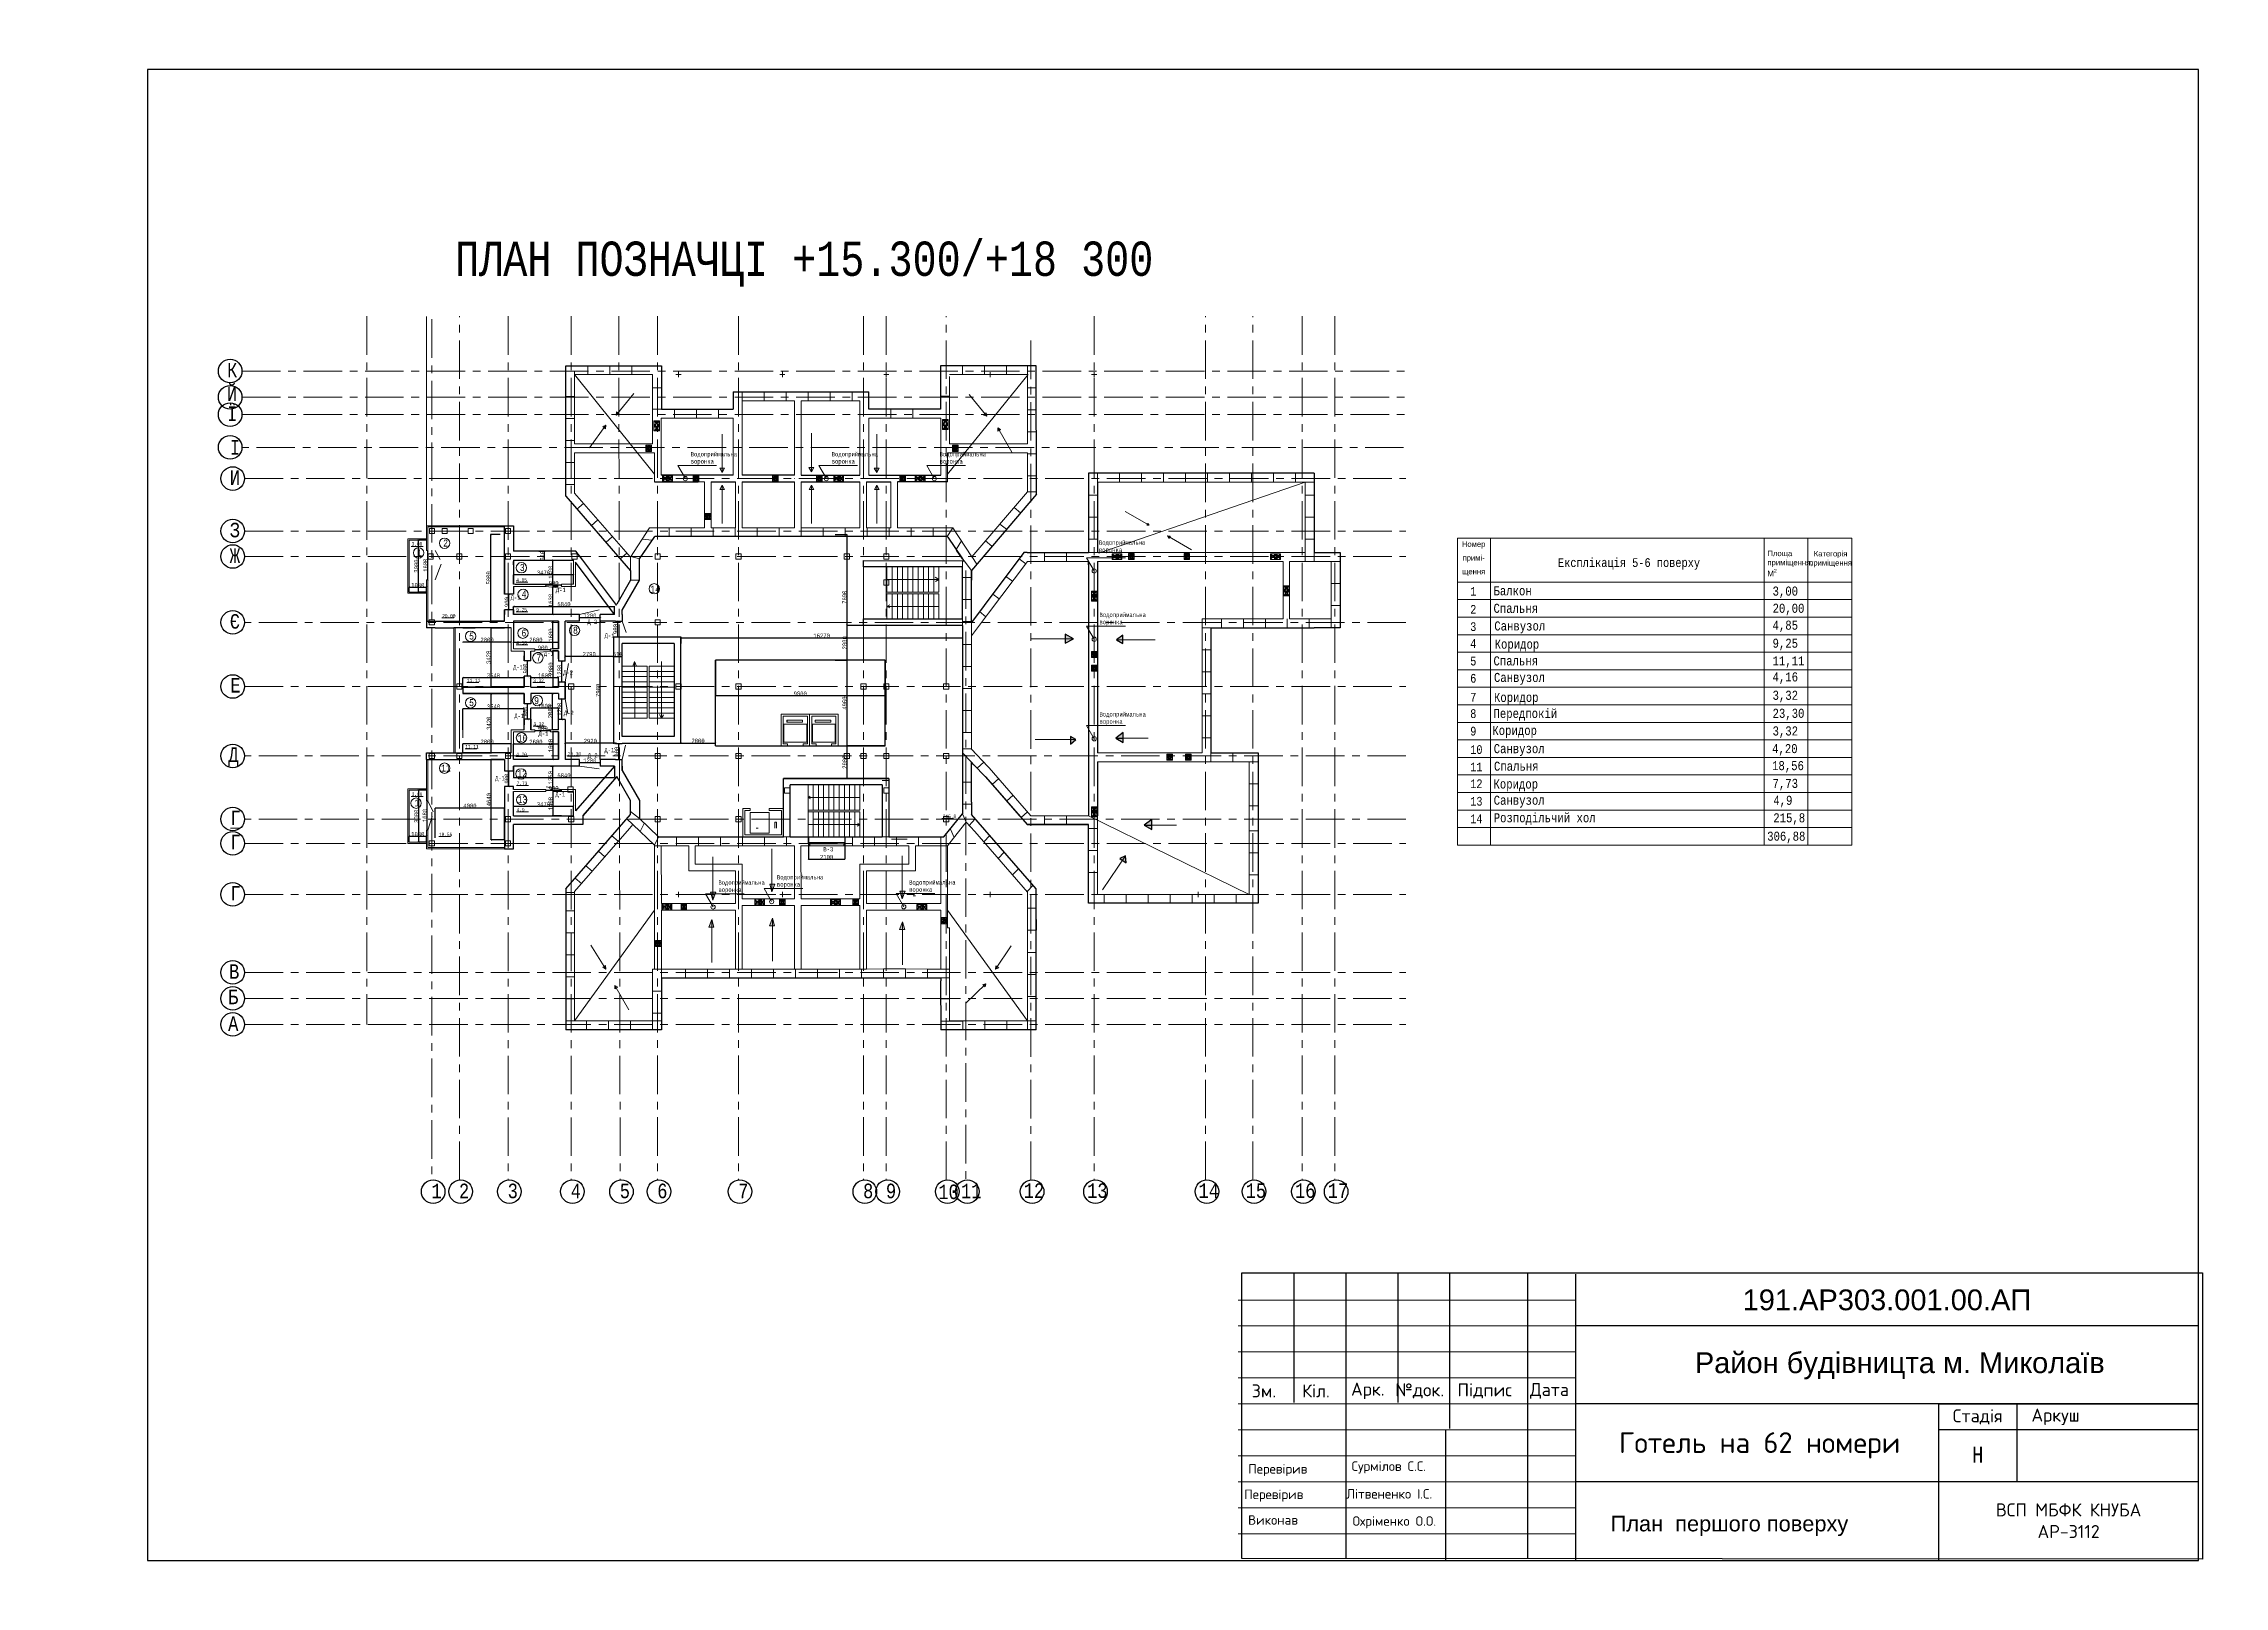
# Model space of a CAD drawing. Header units: millimetres. Extents: x -689206 to 4969298, y -1019800 to 703299.
# Drawn here: x 628404 to 754305, y -677850 to -588819 of the extents above; entities that cross this region are included whole.
import ezdxf

# ---------------------------------------------------------------- set-up
doc = ezdxf.new("R2010")
doc.units = ezdxf.units.MM
doc.linetypes.add('JIS_02_4.0', pattern=[5.5, 4, -1.5])
doc.linetypes.add('осеваяX2', pattern=[101.6, 63.5, -12.7, 12.7, -12.7])
for name, color, linetype, lineweight in [('б', 231, 'Continuous', 30), ('БАЛКОН', 7, 'Continuous', 20), ('Відомість заповнення дверних та віконних прорізів', 7, 'Continuous', 5), ('несущие', 7, 'Continuous', 30), ('ОКНА', 250, 'Continuous', 20), ('ПЕРЕГОРОДКИ', 252, 'Continuous', 9), ('РАЗМЕРЫ', 7, 'Continuous', 9), ('сваи', 7, 'JIS_02_4.0', 30), ('стены', 7, 'Continuous', 20), ('Таблиця Експлікації приміщень', 7, 'Continuous', 5), ('Штамп', 7, 'Continuous', 5)]:
    doc.layers.add(name, color=color, linetype=linetype, lineweight=lineweight)
doc.layers.add('внешняярамка', color=7, linetype='Continuous', lineweight=5, plot=False)
for name, color, linetype in [('кровля', 211, 'Continuous'), ('сетка', 104, 'Continuous'), ('четотам', 7, 'Continuous')]:
    doc.layers.add(name, color=color, linetype=linetype)
doc.styles.get("Standard").update_dxf_attribs({"font": 'arial.ttf'})
doc.styles.add('Аннотативный', font='isocteur.ttf', dxfattribs={"width": 0.7, "height": 250})
doc.dimstyles.new('Аннотативный', dxfattribs={"dimscale": 0, "dimtxt": 250, "dimasz": 100, "dimexe": 1.25, "dimexo": 0.625, "dimtad": 1, "dimdec": 0, "dimtxsty": 'Аннотативный', "dimblk": 'ARCHTICK', "dimcen": 2.5, "dimadec": 0, "dimazin": 0, "dimtfac": 1, "dimtdec": 0, "dimtmove": 0, "dimatfit": 3, "dimfxl": 1, "dimarcsym": 0})

msp = doc.modelspace()

# ---------------------------------------------------------------- texts
at = {"layer": 'Відомість заповнення дверних та віконних прорізів', "ltscale": 50, "insert": (652157.8, -600239.9), "char_height": 1981.599, "width": 49794.183, "attachment_point": 1, "style": 'Аннотативный'}
msp.add_mtext('ПЛАН ПОЗНАЧЦІ +15.300/+18 300', dxfattribs=at)
at = {"layer": 'РАЗМЕРЫ', "lineweight": 5, "ltscale": 35, "width": 7009.377, "attachment_point": 1, "style": 'Аннотативный'}
for s, insert, char_height in [('К', (639001.2, -607239.9), 841.3), ('Й', (638983.6, -608608.4), 841.3), ('Ї', (639001.2, -609749.3), 841.3), ('І', (639159.8, -611692.2), 841.3), ('И', (639151.2, -613441.3), 841.3), ('З', (639151.2, -616468.8), 841.3), ('Ж', (639151.2, -617941.3), 841.3), ('Є', (639151.2, -621739.3), 841.3), ('Е', (639186.4, -625423.7), 841.3), ('Д', (639066.2, -629431.7), 841.3), ('{\\LГ}', (639186.4, -633076.5), 841.28), ('Г', (639186.4, -634475.7), 841.3), ('Г', (639186.4, -637423.7), 841.3), ('В', (639112.2, -641946), 841.3), ('Б', (639057.2, -643410.6), 841.3), ('А', (639057.2, -644950.6), 841.3), ('1', (650794.2, -654608), 841.3), ('2', (652383.6, -654608), 841.3), ('3', (655194.2, -654608), 841.3), ('4', (658833.6, -654608), 841.3), ('5', (661665.7, -654608), 841.3), ('6', (663829.7, -654608), 841.3), ('7', (668503.6, -654608), 841.3), ('8', (675713.6, -654608), 841.3), ('9', (677033.6, -654608), 841.3), ('10', (680056.9, -654661.3), 841.28), ('11', (681366.6, -654608), 841.28), ('12', (684987.1, -654591.2), 841.28), ('13', (688647, -654591.2), 841.28), ('14', (695076.9, -654591.2), 841.28), ('15', (697799.3, -654591.2), 841.28), ('16', (700647, -654591.2), 841.28), ('17', (702538.5, -654591.2), 841.28)]:
    msp.add_mtext(s, dxfattribs=dict(at, insert=insert, char_height=char_height))
at = {"layer": 'РАЗМЕРЫ', "lineweight": 13, "ltscale": 150, "attachment_point": 1, "style": 'Аннотативный'}
for s, insert, char_height, width in [('Водоприймальна воронка', (665761.4, -612388.4), 250, 850), ('Водоприймальна воронка', (673901.4, -612388.4), 250, 850), ('Водоприймальна воронка', (680131.4, -612388.4), 250, 850), ('1', (649962.2, -617998.8), 401.1, 1460), ('2', (651467.6, -617438.8), 401.1, 1460), ('Водоприймальна воронка', (689329.5, -617490), 250, 850), ('3', (655896.6, -618848.8), 401.1, 1460), ('4', (655996.6, -620388.8), 401.1, 1460), ('14', (663427.1, -620100.3), 401.1, 1460), ('Водоприймальна воронка', (689362.5, -621660.6), 250, 850), ('5', (652967.6, -622808.8), 401.1, 1460), ('6', (655986.6, -622628.8), 401.1, 1460), ('8', (658967.6, -622468.8), 401.1, 1460), ('7', (656846.6, -624058.8), 401.1, 1460), ('5', (652967.6, -626648.8), 401.1, 1460), ('9', (656723.9, -626533.5), 401.1, 1460), ('Водоприймальна воронка', (689362.5, -627400.6), 250, 850), ('10', (655774.6, -628698.1), 401.1, 1460), ('11', (651349.7, -630426.2), 401.1, 1460), ('12', (655743.9, -630741.5), 401.1, 1460), ('1', (649817.1, -632436.6), 401.1, 1460), ('13', (655769.2, -632246.2), 401.1, 1460), ('Водоприймальна воронка', (670741.4, -636800.6), 250, 850), ('Водоприймальна воронка', (667361.4, -637110.6), 250, 850), ('Водоприймальна воронка', (678371.4, -637100.6), 250, 850)]:
    msp.add_mtext(s, dxfattribs=dict(at, insert=insert, char_height=char_height, width=width))
at = {"layer": 'РАЗМЕРЫ', "char_height": 200, "width": 656.117, "attachment_point": 1, "style": 'Аннотативный'}
for s, insert in [('3.00', (649656.8, -617589.3)), ('4.85', (655690.9, -619668.5)), ('20.00', (651417.5, -621739.6)), ('9.25', (655690.9, -621388.5)), ('4.16', (655690.9, -623285.2)), ('11.11', (652855.4, -625463.1)), ('3.32', (656668.9, -625468.2)), ('3.32', (656687.7, -627983.2)), ('11.11', (652746.6, -629297.1)), ('4.20', (655689.3, -629736.3)), ('23.30', (658660.7, -629712.1)), ('7.73', (655712.7, -631411.1)), ('3.00', (649656.8, -632033.5)), ('4.9', (655712.7, -632935.6)), ('18.56', (651226.4, -634358.7)), ('215.8', (680319, -633311.4))]:
    msp.add_mtext(s, dxfattribs=dict(at, insert=insert))
at = {"layer": 'РАЗМЕРЫ', "color": 18, "lineweight": 25, "true_color": 0x000000, "attachment_point": 1, "style": 'Аннотативный'}
for s, insert, char_height, width in [('Експлікація 5-6 поверху', (715832.7, -618514.5), 508.441, 10583.871), ('1', (710765, -620177.3), 504.6, 8534.581), ('Балкон', (712109, -620132.3), 524.1, 8865.194), ('3,00', (728220.9, -620150), 524.1, 8865.194), ('2', (710765, -621214.1), 504.6, 8534.581), ('Спальня', (712109, -621143.9), 524.1, 8865.194), ('20,00', (728220.9, -621142.1), 524.1, 8865.194), ('4', (710765, -623186.7), 504.6, 8534.581), ('3', (710765, -622213.1), 504.6, 8534.581), ('Санвузол', (712156.5, -622162.3), 524.1, 8865.194), ('Коридор', (712176.4, -623213.1), 524.1, 8865.194), ('4,85', (728220.9, -622117.1), 524.1, 8865.194), ('9,25', (728220.9, -623157.8), 524.1, 8865.194), ('5', (710765, -624198.3), 504.6, 8534.581), ('Спальня', (712109, -624178.6), 524.1, 8865.194), ('11,11', (728220.9, -624175.7), 524.1, 8865.194), ('6', (710765, -625194.9), 504.6, 8534.581), ('Санвузол', (712136.6, -625134.4), 524.1, 8865.194), ('4,16', (728220.9, -625101.2), 524.1, 8865.194), ('7', (710765, -626284.7), 504.6, 8534.581), ('Коридор', (712136.6, -626285.1), 524.1, 8865.194), ('3,32', (728220.9, -626163.4), 524.1, 8865.194), ('8', (710765, -627233), 504.6, 8534.581), ('9', (710765, -628244.6), 504.6, 8534.581), ('Коридор', (712044.5, -628194.2), 524.1, 8865.194), ('Передпокій', (712109, -627213.4), 524.1, 8865.194), ('3,32', (728220.9, -628222), 524.1, 8865.194), ('23,30', (728220.9, -627204.1), 524.1, 8865.194), ('10', (710765, -629306.7), 504.55, 8534.581), ('Санвузол', (712122.5, -629242), 524.1, 8865.194), ('4,20', (728192.8, -629241.1), 524.1, 8865.194), ('11', (710765, -630305.7), 504.55, 8534.581), ('Спальня', (712136.6, -630254.3), 524.1, 8865.194), ('18,56', (728192.8, -630223), 524.1, 8865.194), ('12', (710765, -631279.3), 504.55, 8534.581), ('Коридор', (712109, -631283.4), 524.1, 8865.194), ('7,73', (728220.9, -631248.9), 524.1, 8865.194), ('13', (710765, -632290.9), 504.55, 8534.581), ('Санвузол', (712122.5, -632219.1), 524.1, 8865.194), ('Розподільчий хол', (712122.5, -633230.7), 524.096, 8865.194), ('4,9', (728263.2, -632223.9), 524.1, 8865.194), ('215,8', (728263.2, -633235.5), 524.1, 8865.194), ('14', (710765, -633302.5), 504.55, 8534.581), ('306,88', (727909.9, -634294.9), 524.1, 8865.194)]:
    msp.add_mtext(s, dxfattribs=dict(at, insert=insert, char_height=char_height, width=width))
at = {"layer": 'РАЗМЕРЫ', "lineweight": 20, "ltscale": 150, "char_height": 250, "width": 922.913, "attachment_point": 1, "style": 'Аннотативный'}
for s, insert in [('Д-1', (655360.6, -620664.2)), ('Д-1', (657974.5, -620215)), ('Д-2', (659791.2, -622059.6)), ('Д-1', (660787.4, -622859.2)), ('Д-1', (657285.1, -623882.8)), ('Д-1', (655505.1, -624682.8)), ('Д-2', (658392.4, -624995.3)), ('Д-1', (655575.1, -627492.8)), ('Д-2', (658436.3, -627322.3)), ('Д-1', (656971.8, -628514.2)), ('Д-1', (660774.5, -629464.4)), ('Д-2', (659815.7, -629782.2)), ('Д-1', (654465.1, -631082.8)), ('Д-1', (657945.1, -632012.8)), ('В-3', (673421.2, -635182.6))]:
    msp.add_mtext(s, dxfattribs=dict(at, insert=insert))
at = {"layer": 'четотам', "char_height": 316.117, "attachment_point": 1}
for s, width, heights, insert in [('\\pxsm1.5,qc;Номер примі-\\Pщення', 1896.703, [2473.7], (710015.3, -617544)), ('\\A1;Площа приміщення, М{\\H0.7x;\\S2^ ;}', 2133.244, [2528.9], (727926.5, -618079.9)), ('\\pxqc;Категорія приміщення', 3020.244, [2429.5], (730058.9, -618095.8))]:
    msp.add_mtext_dynamic_manual_height_columns(s, width=width, gutter_width=1580.6, heights=heights, dxfattribs=dict(at, insert=insert))
at = {"layer": 'Штамп'}
for s, width, heights, insert, char_height, attachment_point in [('191.АР303.001.00.АП', 35964.662, [0], (734822.7, -661324), 1198.822, 5), ('Район будівницта м. Миколаїв', 36847.409, [0], (735565.5, -665122.9), 1198.822, 5), ('\\pxqc;{\\fISOCPEUR|b0|i0|c204|p34;Зм.}', 2997.055, [0], (698858, -666568.9), 749.264, 5), ('\\pxqc;{\\fISOCPEUR|b0|i0|c204|p34;Кіл.}', 2997.055, [0], (701855.1, -666568.9), 749.264, 5), ('\\pxqc;{\\fISOCPEUR|b0|i0|c204|p34;Арк.}', 2997.055, [0], (704852.1, -666568.9), 749.264, 5), ('\\pxqc;{\\fISOCPEUR|b0|i0|c204|p34;№док.}', 2997.055, [0], (707849.2, -666568.9), 749.264, 5), ('\\pxqc;{\\fISOCPEUR|b0|i0|c204|p34;Підпис}', 4495.583, [0], (711595.5, -666568.9), 749.264, 5), ('\\pxqc;{\\fISOCPEUR|b0|i0|c204|p34;Дата}', 2997.055, [0], (715341.8, -666568.9), 749.264, 5), ('\\pxqc;{\\fISOCPEUR|b0|i0|c204|p34;Стадія}', 4495.583, [0], (740067.5, -668067.4), 749.264, 5), ('\\pxqc;{\\fISOCPEUR|b0|i0|c204|p34;Аркуш}', 4495.583, [0], (744563.1, -668067.4), 749.264, 5), ('\\pxqc;{\\fISOCPEUR|b0|i0|c204|p34;Готель на 62 номери}', 20814.086, [0], (727472.3, -669715.2), 1198.822, 5), ('\\pxql;{\\fISOCPEUR|b0|i0|c204|p34;Перевірив}', 5994.11, [0], (700949.8, -671141.8), 549.404, 5), ('\\pxql;{\\fISOCPEUR|b0|i0|c204|p34;Сурмілов С.С.}', 5994.11, [0], (706918.2, -670987.1), 549.404, 5), ('\\pxql;{\\fISOCPEUR|b0|i0|c204|p34;Перевірив}', 5994.11, [0], (700717.7, -672614.5), 549.404, 5), ('\\pxql;{\\fISOCPEUR|b0|i0|c204|p34;Літвененко І.С.}', 5994.11, [0], (706608.6, -672511.4), 549.404, 5), ('\\pxqc;{\\fISOCPEUR|b0|i0|c204|p34;ВСП МБФК КНУБА^JАР-3112}', 14985.276, [0], (752805, -674061.5), 749.264, 6), ('\\pxql;{\\fISOCPEUR|b0|i0|c204|p34;Виконав}', 5994.11, [0], (700938.1, -674019.5), 549.404, 5), ('\\pxql;{\\fISOCPEUR|b0|i0|c204|p34;Охріменко О.О.}', 5994.11, [0], (706969.8, -674154.5), 549.404, 5), ('\\pxqc;План  першого поверху', 17450.903, [3556.5], (725732, -674362.5), 899.276, 5)]:
    msp.add_mtext_dynamic_manual_height_columns(s, width=width, gutter_width=3746.3, heights=heights, dxfattribs=dict(at, insert=insert, char_height=char_height, attachment_point=attachment_point))
at = {"layer": 'Штамп', "insert": (742315.3, -670244.3), "char_height": 915.67, "width": 4495.583, "attachment_point": 6, "style": 'Аннотативный'}
msp.add_mtext('\\pxqc;Н', dxfattribs=at)

# ---------------------------------------------------------------- blocks, each defined once
blk = doc.blocks.new('_ArchTick')
at = {"color": 0, "linetype": 'ByBlock', "const_width": 0.15}
blk.add_lwpolyline([(-0.5, -0.5), (0.5, 0.5)], dxfattribs=at)
blk = doc.blocks.new('*D4200')
at = {"layer": 'Defpoints', "color": 0, "lineweight": 9, "transparency": 16777216}
for p in [(654219, -622530), (654219, -625950), (654219, -625950)]:
    blk.add_point(p, dxfattribs=at)
at = {"layer": 'стены', "color": 0, "lineweight": -2, "transparency": 16777216}
for p, q in [((654219, -622530), (654220, -622530)), ((654219, -622530), (654219, -625950)), ((654219, -625950), (654220, -625950))]:
    blk.add_line(p, q, dxfattribs=at)
at = {"layer": 'стены', "color": 0, "lineweight": -2, "transparency": 16777216, "xscale": 100, "yscale": 100, "zscale": 100}
for p, rotation in [((654219, -622530), 90), ((654219, -625950), 270)]:
    blk.add_blockref('_ArchTick', p, dxfattribs=dict(at, rotation=rotation))
at = {"layer": 'стены', "color": 0, "lineweight": 5, "transparency": 16777216, "insert": (654093, -624240), "char_height": 250, "attachment_point": 5, "rotation": 90, "style": 'Аннотативный'}
blk.add_mtext('3420', dxfattribs=at)
blk = doc.blocks.new('*D4206')
at = {"layer": 'Defpoints', "color": 0, "lineweight": 9, "transparency": 16777216}
for p in [(652606, -625410), (652606, -625950), (656146, -625950)]:
    blk.add_point(p, dxfattribs=at)
at = {"layer": 'стены', "color": 0, "lineweight": -2, "transparency": 16777216}
for p, q in [((652606, -625950), (652606, -625409)), ((656146, -625410), (652606, -625410)), ((656146, -625950), (656146, -625409))]:
    blk.add_line(p, q, dxfattribs=at)
at = {"layer": 'стены', "color": 0, "lineweight": -2, "transparency": 16777216, "xscale": 100, "yscale": 100, "zscale": 100, "rotation": 180}
blk.add_blockref('_ArchTick', (652606, -625410), dxfattribs=at)
at = {"layer": 'стены', "color": 0, "lineweight": -2, "transparency": 16777216, "xscale": 100, "yscale": 100, "zscale": 100}
blk.add_blockref('_ArchTick', (656146, -625410), dxfattribs=at)
at = {"layer": 'стены', "color": 0, "lineweight": 5, "transparency": 16777216, "insert": (654376, -625285), "char_height": 250, "attachment_point": 5, "style": 'Аннотативный'}
blk.add_mtext('3540', dxfattribs=at)
blk = doc.blocks.new('*D4207')
at = {"layer": 'Defpoints', "color": 0, "lineweight": 9, "transparency": 16777216}
for p in [(658126, -623870), (657807, -625950), (658126, -625950)]:
    blk.add_point(p, dxfattribs=at)
at = {"layer": 'стены', "color": 0, "lineweight": -2, "transparency": 16777216}
for p, q in [((658125, -623870), (657806, -623870)), ((657807, -623870), (657807, -625950)), ((658125, -625950), (657806, -625950))]:
    blk.add_line(p, q, dxfattribs=at)
at = {"layer": 'стены', "color": 0, "lineweight": -2, "transparency": 16777216, "xscale": 100, "yscale": 100, "zscale": 100}
for p, rotation in [((657807, -623870), 90), ((657807, -625950), 270)]:
    blk.add_blockref('_ArchTick', p, dxfattribs=dict(at, rotation=rotation))
at = {"layer": 'стены', "color": 0, "lineweight": 5, "transparency": 16777216, "insert": (657682, -624910), "char_height": 250, "attachment_point": 5, "rotation": 90, "style": 'Аннотативный'}
blk.add_mtext('2080', dxfattribs=at)
blk = doc.blocks.new('*D4208')
at = {"layer": 'Defpoints', "color": 0, "lineweight": 9, "transparency": 16777216}
for p in [(657808, -622150), (658126, -622150), (658126, -623750)]:
    blk.add_point(p, dxfattribs=at)
at = {"layer": 'стены', "color": 0, "lineweight": -2, "transparency": 16777216}
for p, q in [((658125, -622150), (657807, -622150)), ((657808, -623750), (657808, -622150)), ((658125, -623750), (657807, -623750))]:
    blk.add_line(p, q, dxfattribs=at)
at = {"layer": 'стены', "color": 0, "lineweight": -2, "transparency": 16777216, "xscale": 100, "yscale": 100, "zscale": 100}
for p, rotation in [((657808, -622150), 90), ((657808, -623750), 270)]:
    blk.add_blockref('_ArchTick', p, dxfattribs=dict(at, rotation=rotation))
at = {"layer": 'стены', "color": 0, "lineweight": 5, "transparency": 16777216, "insert": (657682, -622950), "char_height": 250, "attachment_point": 5, "rotation": 90, "style": 'Аннотативный'}
blk.add_mtext('1600', dxfattribs=at)
blk = doc.blocks.new('*D4209')
at = {"layer": 'Defpoints', "color": 0, "lineweight": 9, "transparency": 16777216}
for p in [(652606, -623355), (652606, -623355), (655406, -623355)]:
    blk.add_point(p, dxfattribs=at)
at = {"layer": 'стены', "color": 0, "lineweight": -2, "transparency": 16777216}
for p, q in [((652606, -623354), (652606, -623354)), ((655406, -623355), (652606, -623355)), ((655406, -623354), (655406, -623354))]:
    blk.add_line(p, q, dxfattribs=at)
at = {"layer": 'стены', "color": 0, "lineweight": -2, "transparency": 16777216, "xscale": 100, "yscale": 100, "zscale": 100, "rotation": 180}
blk.add_blockref('_ArchTick', (652606, -623355), dxfattribs=at)
at = {"layer": 'стены', "color": 0, "lineweight": -2, "transparency": 16777216, "xscale": 100, "yscale": 100, "zscale": 100}
blk.add_blockref('_ArchTick', (655406, -623355), dxfattribs=at)
at = {"layer": 'стены', "color": 0, "lineweight": 5, "transparency": 16777216, "insert": (654006, -623229), "char_height": 250, "attachment_point": 5, "style": 'Аннотативный'}
blk.add_mtext('2800', dxfattribs=at)
blk = doc.blocks.new('*D4210')
at = {"layer": 'Defpoints', "color": 0, "lineweight": 9, "transparency": 16777216}
for p in [(652606, -627208), (652606, -628410), (656146, -628410)]:
    blk.add_point(p, dxfattribs=at)
at = {"layer": 'стены', "color": 0, "lineweight": -2, "transparency": 16777216}
for p, q in [((652606, -628410), (652606, -627207)), ((656146, -627208), (652606, -627208)), ((656146, -628410), (656146, -627207))]:
    blk.add_line(p, q, dxfattribs=at)
at = {"layer": 'стены', "color": 0, "lineweight": -2, "transparency": 16777216, "xscale": 100, "yscale": 100, "zscale": 100, "rotation": 180}
blk.add_blockref('_ArchTick', (652606, -627208), dxfattribs=at)
at = {"layer": 'стены', "color": 0, "lineweight": -2, "transparency": 16777216, "xscale": 100, "yscale": 100, "zscale": 100}
blk.add_blockref('_ArchTick', (656146, -627208), dxfattribs=at)
at = {"layer": 'стены', "color": 0, "lineweight": 5, "transparency": 16777216, "insert": (654376, -627083), "char_height": 250, "attachment_point": 5, "style": 'Аннотативный'}
blk.add_mtext('3540', dxfattribs=at)
blk = doc.blocks.new('*D4211')
at = {"layer": 'Defpoints', "color": 0, "lineweight": 9, "transparency": 16777216}
for p in [(652606, -629234), (652606, -629750), (655406, -629750)]:
    blk.add_point(p, dxfattribs=at)
at = {"layer": 'стены', "color": 0, "lineweight": -2, "transparency": 16777216}
for p, q in [((652606, -629750), (652606, -629232)), ((655406, -629234), (652606, -629234)), ((655406, -629750), (655406, -629232))]:
    blk.add_line(p, q, dxfattribs=at)
at = {"layer": 'стены', "color": 0, "lineweight": -2, "transparency": 16777216, "xscale": 100, "yscale": 100, "zscale": 100, "rotation": 180}
blk.add_blockref('_ArchTick', (652606, -629234), dxfattribs=at)
at = {"layer": 'стены', "color": 0, "lineweight": -2, "transparency": 16777216, "xscale": 100, "yscale": 100, "zscale": 100}
blk.add_blockref('_ArchTick', (655406, -629234), dxfattribs=at)
at = {"layer": 'стены', "color": 0, "lineweight": 5, "transparency": 16777216, "insert": (654006, -629108), "char_height": 250, "attachment_point": 5, "style": 'Аннотативный'}
blk.add_mtext('2800', dxfattribs=at)
blk = doc.blocks.new('*D4212')
at = {"layer": 'Defpoints', "color": 0, "lineweight": 9, "transparency": 16777216}
for p in [(657780, -626330), (658126, -626330), (658126, -628410)]:
    blk.add_point(p, dxfattribs=at)
at = {"layer": 'стены', "color": 0, "lineweight": -2, "transparency": 16777216}
for p, q in [((658125, -626330), (657779, -626330)), ((657780, -628410), (657780, -626330)), ((658125, -628410), (657779, -628410))]:
    blk.add_line(p, q, dxfattribs=at)
at = {"layer": 'стены', "color": 0, "lineweight": -2, "transparency": 16777216, "xscale": 100, "yscale": 100, "zscale": 100}
for p, rotation in [((657780, -626330), 90), ((657780, -628410), 270)]:
    blk.add_blockref('_ArchTick', p, dxfattribs=dict(at, rotation=rotation))
at = {"layer": 'стены', "color": 0, "lineweight": 5, "transparency": 16777216, "insert": (657654, -627370), "char_height": 250, "attachment_point": 5, "rotation": 90, "style": 'Аннотативный'}
blk.add_mtext('2080', dxfattribs=at)
blk = doc.blocks.new('*D4213')
at = {"layer": 'Defpoints', "color": 0, "lineweight": 9, "transparency": 16777216}
for p in [(656526, -627172), (656526, -628410), (658126, -628410)]:
    blk.add_point(p, dxfattribs=at)
at = {"layer": 'стены', "color": 0, "lineweight": -2, "transparency": 16777216}
for p, q in [((656526, -628410), (656526, -627171)), ((658126, -627172), (656526, -627172)), ((658126, -628410), (658126, -627171))]:
    blk.add_line(p, q, dxfattribs=at)
at = {"layer": 'стены', "color": 0, "lineweight": -2, "transparency": 16777216, "xscale": 100, "yscale": 100, "zscale": 100, "rotation": 180}
blk.add_blockref('_ArchTick', (656526, -627172), dxfattribs=at)
at = {"layer": 'стены', "color": 0, "lineweight": -2, "transparency": 16777216, "xscale": 100, "yscale": 100, "zscale": 100}
blk.add_blockref('_ArchTick', (658126, -627172), dxfattribs=at)
at = {"layer": 'стены', "color": 0, "lineweight": 5, "transparency": 16777216, "insert": (657326, -627046), "char_height": 250, "attachment_point": 5, "style": 'Аннотативный'}
blk.add_mtext('1600', dxfattribs=at)
blk = doc.blocks.new('*D4214')
at = {"layer": 'Defpoints', "color": 0, "lineweight": 9, "transparency": 16777216}
for p in [(655526, -629242), (655526, -630130), (658126, -630130)]:
    blk.add_point(p, dxfattribs=at)
at = {"layer": 'стены', "color": 0, "lineweight": -2, "transparency": 16777216}
for p, q in [((655526, -630130), (655526, -629240)), ((658126, -629242), (655526, -629242)), ((658126, -630130), (658126, -629240))]:
    blk.add_line(p, q, dxfattribs=at)
at = {"layer": 'стены', "color": 0, "lineweight": -2, "transparency": 16777216, "xscale": 100, "yscale": 100, "zscale": 100, "rotation": 180}
blk.add_blockref('_ArchTick', (655526, -629242), dxfattribs=at)
at = {"layer": 'стены', "color": 0, "lineweight": -2, "transparency": 16777216, "xscale": 100, "yscale": 100, "zscale": 100}
blk.add_blockref('_ArchTick', (658126, -629242), dxfattribs=at)
at = {"layer": 'стены', "color": 0, "lineweight": 5, "transparency": 16777216, "insert": (656826, -629116), "char_height": 250, "attachment_point": 5, "style": 'Аннотативный'}
blk.add_mtext('2600', dxfattribs=at)
blk = doc.blocks.new('*D4215')
at = {"layer": 'Defpoints', "color": 0, "lineweight": 9, "transparency": 16777216}
for p in [(658126, -628530), (657796, -630130), (658126, -630130)]:
    blk.add_point(p, dxfattribs=at)
at = {"layer": 'стены', "color": 0, "lineweight": -2, "transparency": 16777216}
for p, q in [((658125, -628530), (657795, -628530)), ((657796, -628530), (657796, -630130)), ((658125, -630130), (657795, -630130))]:
    blk.add_line(p, q, dxfattribs=at)
at = {"layer": 'стены', "color": 0, "lineweight": -2, "transparency": 16777216, "xscale": 100, "yscale": 100, "zscale": 100}
for p, rotation in [((657796, -628530), 90), ((657796, -630130), 270)]:
    blk.add_blockref('_ArchTick', p, dxfattribs=dict(at, rotation=rotation))
at = {"layer": 'стены', "color": 0, "lineweight": 5, "transparency": 16777216, "insert": (657670, -629330), "char_height": 250, "attachment_point": 5, "rotation": 90, "style": 'Аннотативный'}
blk.add_mtext('1600', dxfattribs=at)
blk = doc.blocks.new('*D4216')
at = {"layer": 'Defpoints', "color": 0, "lineweight": 9, "transparency": 16777216}
for p in [(658316, -626631), (658316, -626631), (658316, -627830)]:
    blk.add_point(p, dxfattribs=at)
at = {"layer": 'стены', "color": 0, "lineweight": -2, "transparency": 16777216}
for p, q in [((658316, -626631), (658317, -626631)), ((658316, -627830), (658316, -626631)), ((658316, -627830), (658317, -627830))]:
    blk.add_line(p, q, dxfattribs=at)
at = {"layer": 'стены', "color": 0, "lineweight": -2, "transparency": 16777216, "xscale": 100, "yscale": 100, "zscale": 100}
for p, rotation in [((658316, -626631), 90), ((658316, -627830), 270)]:
    blk.add_blockref('_ArchTick', p, dxfattribs=dict(at, rotation=rotation))
at = {"layer": 'стены', "color": 0, "lineweight": 5, "transparency": 16777216, "insert": (658190, -627230), "char_height": 250, "attachment_point": 5, "rotation": 90, "style": 'Аннотативный'}
blk.add_mtext('1200', dxfattribs=at)
blk = doc.blocks.new('*D4217')
at = {"layer": 'Defpoints', "color": 0, "lineweight": 9, "transparency": 16777216}
for p in [(658316, -624450), (658316, -624450), (658316, -625650)]:
    blk.add_point(p, dxfattribs=at)
at = {"layer": 'стены', "color": 0, "lineweight": -2, "transparency": 16777216}
for p, q in [((658316, -624450), (658317, -624450)), ((658316, -625650), (658316, -624450)), ((658316, -625650), (658317, -625650))]:
    blk.add_line(p, q, dxfattribs=at)
at = {"layer": 'стены', "color": 0, "lineweight": -2, "transparency": 16777216, "xscale": 100, "yscale": 100, "zscale": 100}
for p, rotation in [((658316, -624450), 90), ((658316, -625650), 270)]:
    blk.add_blockref('_ArchTick', p, dxfattribs=dict(at, rotation=rotation))
at = {"layer": 'стены', "color": 0, "lineweight": 5, "transparency": 16777216, "insert": (658190, -625050), "char_height": 250, "attachment_point": 5, "rotation": 90, "style": 'Аннотативный'}
blk.add_mtext('1200', dxfattribs=at)
blk = doc.blocks.new('*D4218')
at = {"layer": 'Defpoints', "color": 0, "lineweight": 9, "transparency": 16777216}
for p in [(656526, -625409), (656526, -625950), (658126, -625950)]:
    blk.add_point(p, dxfattribs=at)
at = {"layer": 'стены', "color": 0, "lineweight": -2, "transparency": 16777216}
for p, q in [((656526, -625950), (656526, -625408)), ((658126, -625409), (656526, -625409)), ((658126, -625950), (658126, -625408))]:
    blk.add_line(p, q, dxfattribs=at)
at = {"layer": 'стены', "color": 0, "lineweight": -2, "transparency": 16777216, "xscale": 100, "yscale": 100, "zscale": 100, "rotation": 180}
blk.add_blockref('_ArchTick', (656526, -625409), dxfattribs=at)
at = {"layer": 'стены', "color": 0, "lineweight": -2, "transparency": 16777216, "xscale": 100, "yscale": 100, "zscale": 100}
blk.add_blockref('_ArchTick', (658126, -625409), dxfattribs=at)
at = {"layer": 'стены', "color": 0, "lineweight": 5, "transparency": 16777216, "insert": (657326, -625283), "char_height": 250, "attachment_point": 5, "style": 'Аннотативный'}
blk.add_mtext('1600', dxfattribs=at)
blk = doc.blocks.new('*D4219')
at = {"layer": 'Defpoints', "color": 0, "linetype": 'ByBlock', "lineweight": 9, "transparency": 16777216}
for p in [(650050, -617470), (650506, -617470), (650506, -620470)]:
    blk.add_point(p, dxfattribs=at)
at = {"layer": 'б', "color": 0, "linetype": 'ByBlock', "lineweight": -2, "transparency": 16777216}
for p, q in [((650506, -617470), (650049, -617470)), ((650050, -620470), (650050, -617470)), ((650506, -620470), (650049, -620470))]:
    blk.add_line(p, q, dxfattribs=at)
at = {"layer": 'б', "color": 0, "linetype": 'ByBlock', "lineweight": -2, "transparency": 16777216, "xscale": 100, "yscale": 100, "zscale": 100}
for p, rotation in [((650050, -617470), 90), ((650050, -620470), 270)]:
    blk.add_blockref('_ArchTick', p, dxfattribs=dict(at, rotation=rotation))
at = {"layer": 'б', "color": 0, "linetype": 'ByBlock', "lineweight": 5, "transparency": 16777216, "insert": (649925, -618970), "char_height": 250, "attachment_point": 5, "rotation": 90, "style": 'Аннотативный'}
blk.add_mtext('3000', dxfattribs=at)
blk = doc.blocks.new('*D4220')
at = {"layer": 'Defpoints', "color": 0, "linetype": 'ByBlock', "lineweight": 9, "transparency": 16777216}
for p in [(649506, -620197), (649506, -620470), (650506, -620470)]:
    blk.add_point(p, dxfattribs=at)
at = {"layer": 'б', "color": 0, "linetype": 'ByBlock', "lineweight": -2, "transparency": 16777216}
for p, q in [((649506, -620469), (649506, -620196)), ((650506, -620197), (649506, -620197)), ((650506, -620469), (650506, -620196))]:
    blk.add_line(p, q, dxfattribs=at)
at = {"layer": 'б', "color": 0, "linetype": 'ByBlock', "lineweight": -2, "transparency": 16777216, "xscale": 100, "yscale": 100, "zscale": 100, "rotation": 180}
blk.add_blockref('_ArchTick', (649506, -620197), dxfattribs=at)
at = {"layer": 'б', "color": 0, "linetype": 'ByBlock', "lineweight": -2, "transparency": 16777216, "xscale": 100, "yscale": 100, "zscale": 100}
blk.add_blockref('_ArchTick', (650506, -620197), dxfattribs=at)
at = {"layer": 'б', "color": 0, "linetype": 'ByBlock', "lineweight": 5, "transparency": 16777216, "insert": (650006, -620071), "char_height": 250, "attachment_point": 5, "style": 'Аннотативный'}
blk.add_mtext('1000', dxfattribs=at)
blk = doc.blocks.new('*D4221')
at = {"layer": 'Defpoints', "color": 0, "linetype": 'ByBlock', "lineweight": 9, "transparency": 16777216}
for p in [(650506, -631903), (650050, -634903), (650506, -634903)]:
    blk.add_point(p, dxfattribs=at)
at = {"layer": 'б', "color": 0, "linetype": 'ByBlock', "lineweight": -2, "transparency": 16777216}
for p, q in [((650506, -631903), (650049, -631903)), ((650050, -631903), (650050, -634903)), ((650506, -634903), (650049, -634903))]:
    blk.add_line(p, q, dxfattribs=at)
at = {"layer": 'б', "color": 0, "linetype": 'ByBlock', "lineweight": -2, "transparency": 16777216, "xscale": 100, "yscale": 100, "zscale": 100}
for p, rotation in [((650050, -631903), 90), ((650050, -634903), 270)]:
    blk.add_blockref('_ArchTick', p, dxfattribs=dict(at, rotation=rotation))
at = {"layer": 'б', "color": 0, "linetype": 'ByBlock', "lineweight": 5, "transparency": 16777216, "insert": (649925, -633403), "char_height": 250, "attachment_point": 5, "rotation": 90, "style": 'Аннотативный'}
blk.add_mtext('3000', dxfattribs=at)
blk = doc.blocks.new('*D4222')
at = {"layer": 'Defpoints', "color": 0, "linetype": 'ByBlock', "lineweight": 9, "transparency": 16777216}
for p in [(649506, -634567), (649506, -634903), (650506, -634903)]:
    blk.add_point(p, dxfattribs=at)
at = {"layer": 'б', "color": 0, "linetype": 'ByBlock', "lineweight": -2, "transparency": 16777216}
for p, q in [((649506, -634902), (649506, -634566)), ((650506, -634567), (649506, -634567)), ((650506, -634902), (650506, -634566))]:
    blk.add_line(p, q, dxfattribs=at)
at = {"layer": 'б', "color": 0, "linetype": 'ByBlock', "lineweight": -2, "transparency": 16777216, "xscale": 100, "yscale": 100, "zscale": 100, "rotation": 180}
blk.add_blockref('_ArchTick', (649506, -634567), dxfattribs=at)
at = {"layer": 'б', "color": 0, "linetype": 'ByBlock', "lineweight": -2, "transparency": 16777216, "xscale": 100, "yscale": 100, "zscale": 100}
blk.add_blockref('_ArchTick', (650506, -634567), dxfattribs=at)
at = {"layer": 'б', "color": 0, "linetype": 'ByBlock', "lineweight": 5, "transparency": 16777216, "insert": (650006, -634442), "char_height": 250, "attachment_point": 5, "style": 'Аннотативный'}
blk.add_mtext('1000', dxfattribs=at)
blk = doc.blocks.new('*D4201')
at = {"layer": 'Defpoints', "color": 0, "linetype": 'ByBlock', "lineweight": 9, "transparency": 16777216}
for p in [(654237, -630130), (655016, -630130), (655016, -634772)]:
    blk.add_point(p, dxfattribs=at)
at = {"layer": 'ПЕРЕГОРОДКИ', "color": 0, "linetype": 'ByBlock', "lineweight": -2, "transparency": 16777216}
for p, q in [((655016, -630130), (654236, -630130)), ((654237, -634772), (654237, -630130)), ((655016, -634772), (654236, -634772))]:
    blk.add_line(p, q, dxfattribs=at)
at = {"layer": 'ПЕРЕГОРОДКИ', "color": 0, "linetype": 'ByBlock', "lineweight": -2, "transparency": 16777216, "xscale": 100, "yscale": 100, "zscale": 100}
for p, rotation in [((654237, -630130), 90), ((654237, -634772), 270)]:
    blk.add_blockref('_ArchTick', p, dxfattribs=dict(at, rotation=rotation))
at = {"layer": 'ПЕРЕГОРОДКИ', "color": 0, "linetype": 'ByBlock', "lineweight": 5, "transparency": 16777216, "insert": (654112, -632451), "char_height": 250, "attachment_point": 5, "rotation": 90, "style": 'Аннотативный'}
blk.add_mtext('4640', dxfattribs=at)
blk = doc.blocks.new('*D4202')
at = {"layer": 'Defpoints', "color": 0, "linetype": 'ByBlock', "lineweight": 9, "transparency": 16777216}
for p in [(651016, -632933), (651016, -634649), (655016, -634772)]:
    blk.add_point(p, dxfattribs=at)
at = {"layer": 'ПЕРЕГОРОДКИ', "color": 0, "linetype": 'ByBlock', "lineweight": -2, "transparency": 16777216}
for p, q in [((651016, -634649), (651016, -632931)), ((655016, -632933), (651016, -632933)), ((655016, -634772), (655016, -632931))]:
    blk.add_line(p, q, dxfattribs=at)
at = {"layer": 'ПЕРЕГОРОДКИ', "color": 0, "linetype": 'ByBlock', "lineweight": -2, "transparency": 16777216, "xscale": 100, "yscale": 100, "zscale": 100, "rotation": 180}
blk.add_blockref('_ArchTick', (651016, -632933), dxfattribs=at)
at = {"layer": 'ПЕРЕГОРОДКИ', "color": 0, "linetype": 'ByBlock', "lineweight": -2, "transparency": 16777216, "xscale": 100, "yscale": 100, "zscale": 100}
blk.add_blockref('_ArchTick', (655016, -632933), dxfattribs=at)
at = {"layer": 'ПЕРЕГОРОДКИ', "color": 0, "linetype": 'ByBlock', "lineweight": 5, "transparency": 16777216, "insert": (653016, -632807), "char_height": 250, "attachment_point": 5, "style": 'Аннотативный'}
blk.add_mtext('4000', dxfattribs=at)
blk = doc.blocks.new('*D4203')
at = {"layer": 'Defpoints', "color": 0, "linetype": 'ByBlock', "lineweight": 9, "transparency": 16777216}
for p in [(654219, -617150), (654761, -617150), (655016, -622150)]:
    blk.add_point(p, dxfattribs=at)
at = {"layer": 'ПЕРЕГОРОДКИ', "color": 0, "linetype": 'ByBlock', "lineweight": -2, "transparency": 16777216}
for p, q in [((654761, -617150), (654217, -617150)), ((654219, -622150), (654219, -617150)), ((655016, -622150), (654217, -622150))]:
    blk.add_line(p, q, dxfattribs=at)
at = {"layer": 'ПЕРЕГОРОДКИ', "color": 0, "linetype": 'ByBlock', "lineweight": -2, "transparency": 16777216, "xscale": 100, "yscale": 100, "zscale": 100}
for p, rotation in [((654219, -617150), 90), ((654219, -622150), 270)]:
    blk.add_blockref('_ArchTick', p, dxfattribs=dict(at, rotation=rotation))
at = {"layer": 'ПЕРЕГОРОДКИ', "color": 0, "linetype": 'ByBlock', "lineweight": 5, "transparency": 16777216, "insert": (654093, -619650), "char_height": 250, "attachment_point": 5, "rotation": 90, "style": 'Аннотативный'}
blk.add_mtext('5000', dxfattribs=at)
blk = doc.blocks.new('*D4204')
at = {"layer": 'Defpoints', "color": 0, "linetype": 'ByBlock', "lineweight": 9, "transparency": 16777216}
for p in [(657001, -618110), (657323, -618110), (657001, -618620)]:
    blk.add_point(p, dxfattribs=at)
at = {"layer": 'РАЗМЕРЫ', "color": 0, "linetype": 'ByBlock', "lineweight": -2, "transparency": 16777216}
for p, q in [((657002, -618110), (657324, -618110)), ((657323, -618620), (657323, -618110)), ((657002, -618620), (657324, -618620))]:
    blk.add_line(p, q, dxfattribs=at)
at = {"layer": 'РАЗМЕРЫ', "color": 0, "linetype": 'ByBlock', "lineweight": -2, "transparency": 16777216, "xscale": 100, "yscale": 100, "zscale": 100}
for p, rotation in [((657323, -618110), 90), ((657323, -618620), 270)]:
    blk.add_blockref('_ArchTick', p, dxfattribs=dict(at, rotation=rotation))
at = {"layer": 'РАЗМЕРЫ', "color": 0, "linetype": 'ByBlock', "lineweight": 5, "transparency": 16777216, "insert": (657197, -618365), "char_height": 250, "attachment_point": 5, "rotation": 90, "style": 'Аннотативный'}
blk.add_mtext('510', dxfattribs=at)
blk = doc.blocks.new('*D4205')
at = {"layer": 'Defpoints', "color": 0, "linetype": 'ByBlock', "lineweight": 9, "transparency": 16777216}
for p in [(655526, -632847), (655526, -633377), (658996, -633377)]:
    blk.add_point(p, dxfattribs=at)
at = {"layer": 'РАЗМЕРЫ', "color": 0, "linetype": 'ByBlock', "lineweight": -2, "transparency": 16777216}
for p, q in [((655526, -633377), (655526, -632846)), ((658996, -632847), (655526, -632847)), ((658996, -633377), (658996, -632846))]:
    blk.add_line(p, q, dxfattribs=at)
at = {"layer": 'РАЗМЕРЫ', "color": 0, "linetype": 'ByBlock', "lineweight": -2, "transparency": 16777216, "xscale": 100, "yscale": 100, "zscale": 100, "rotation": 180}
blk.add_blockref('_ArchTick', (655526, -632847), dxfattribs=at)
at = {"layer": 'РАЗМЕРЫ', "color": 0, "linetype": 'ByBlock', "lineweight": -2, "transparency": 16777216, "xscale": 100, "yscale": 100, "zscale": 100}
blk.add_blockref('_ArchTick', (658996, -632847), dxfattribs=at)
at = {"layer": 'РАЗМЕРЫ', "color": 0, "linetype": 'ByBlock', "lineweight": 5, "transparency": 16777216, "insert": (657261, -632722), "char_height": 250, "attachment_point": 5, "style": 'Аннотативный'}
blk.add_mtext('3470', dxfattribs=at)
blk = doc.blocks.new('*D4232')
at = {"layer": 'Defpoints', "color": 0, "linetype": 'ByBlock', "lineweight": 9, "transparency": 16777216}
for p in [(655526, -619484), (655526, -620020), (658996, -620020)]:
    blk.add_point(p, dxfattribs=at)
at = {"layer": 'РАЗМЕРЫ', "color": 0, "linetype": 'ByBlock', "lineweight": -2, "transparency": 16777216}
for p, q in [((655526, -620020), (655526, -619483)), ((658996, -619484), (655526, -619484)), ((658996, -620020), (658996, -619483))]:
    blk.add_line(p, q, dxfattribs=at)
at = {"layer": 'РАЗМЕРЫ', "color": 0, "linetype": 'ByBlock', "lineweight": -2, "transparency": 16777216, "xscale": 100, "yscale": 100, "zscale": 100, "rotation": 180}
blk.add_blockref('_ArchTick', (655526, -619484), dxfattribs=at)
at = {"layer": 'РАЗМЕРЫ', "color": 0, "linetype": 'ByBlock', "lineweight": -2, "transparency": 16777216, "xscale": 100, "yscale": 100, "zscale": 100}
blk.add_blockref('_ArchTick', (658996, -619484), dxfattribs=at)
at = {"layer": 'РАЗМЕРЫ', "color": 0, "linetype": 'ByBlock', "lineweight": 5, "transparency": 16777216, "insert": (657261, -619358), "char_height": 250, "attachment_point": 5, "style": 'Аннотативный'}
blk.add_mtext('3470', dxfattribs=at)
blk = doc.blocks.new('*D4233')
at = {"layer": 'Defpoints', "color": 0, "linetype": 'ByBlock', "lineweight": 9, "transparency": 16777216}
for p in [(655526, -618620), (657808, -618620), (655635, -620020)]:
    blk.add_point(p, dxfattribs=at)
at = {"layer": 'РАЗМЕРЫ', "color": 0, "linetype": 'ByBlock', "lineweight": -2, "transparency": 16777216}
for p, q in [((655527, -618620), (657809, -618620)), ((657808, -620020), (657808, -618620)), ((655636, -620020), (657809, -620020))]:
    blk.add_line(p, q, dxfattribs=at)
at = {"layer": 'РАЗМЕРЫ', "color": 0, "linetype": 'ByBlock', "lineweight": -2, "transparency": 16777216, "xscale": 100, "yscale": 100, "zscale": 100}
for p, rotation in [((657808, -618620), 90), ((657808, -620020), 270)]:
    blk.add_blockref('_ArchTick', p, dxfattribs=dict(at, rotation=rotation))
at = {"layer": 'РАЗМЕРЫ', "color": 0, "linetype": 'ByBlock', "lineweight": 5, "transparency": 16777216, "insert": (657682, -619320), "char_height": 250, "attachment_point": 5, "rotation": 90, "style": 'Аннотативный'}
blk.add_mtext('1400', dxfattribs=at)
blk = doc.blocks.new('*D4234')
at = {"layer": 'Defpoints', "color": 0, "linetype": 'ByBlock', "lineweight": 9, "transparency": 16777216}
for p in [(657809, -620140), (658113, -620140), (658113, -621770)]:
    blk.add_point(p, dxfattribs=at)
at = {"layer": 'РАЗМЕРЫ', "color": 0, "linetype": 'ByBlock', "lineweight": -2, "transparency": 16777216}
for p, q in [((658113, -620140), (657808, -620140)), ((657809, -621770), (657809, -620140)), ((658113, -621770), (657808, -621770))]:
    blk.add_line(p, q, dxfattribs=at)
at = {"layer": 'РАЗМЕРЫ', "color": 0, "linetype": 'ByBlock', "lineweight": -2, "transparency": 16777216, "xscale": 100, "yscale": 100, "zscale": 100}
for p, rotation in [((657809, -620140), 90), ((657809, -621770), 270)]:
    blk.add_blockref('_ArchTick', p, dxfattribs=dict(at, rotation=rotation))
at = {"layer": 'РАЗМЕРЫ', "color": 0, "linetype": 'ByBlock', "lineweight": 5, "transparency": 16777216, "insert": (657683, -620955), "char_height": 250, "attachment_point": 5, "rotation": 90, "style": 'Аннотативный'}
blk.add_mtext('1630', dxfattribs=at)
blk = doc.blocks.new('*D4235')
at = {"layer": 'Defpoints', "color": 0, "linetype": 'ByBlock', "lineweight": 9, "transparency": 16777216}
for p in [(655526, -621770), (661364, -621297), (661364, -621770)]:
    blk.add_point(p, dxfattribs=at)
at = {"layer": 'РАЗМЕРЫ', "color": 0, "linetype": 'ByBlock', "lineweight": -2, "transparency": 16777216}
for p, q in [((655526, -621770), (655526, -621296)), ((655526, -621297), (661364, -621297)), ((661364, -621770), (661364, -621296))]:
    blk.add_line(p, q, dxfattribs=at)
at = {"layer": 'РАЗМЕРЫ', "color": 0, "linetype": 'ByBlock', "lineweight": -2, "transparency": 16777216, "xscale": 100, "yscale": 100, "zscale": 100, "rotation": 180}
blk.add_blockref('_ArchTick', (655526, -621297), dxfattribs=at)
at = {"layer": 'РАЗМЕРЫ', "color": 0, "linetype": 'ByBlock', "lineweight": -2, "transparency": 16777216, "xscale": 100, "yscale": 100, "zscale": 100}
blk.add_blockref('_ArchTick', (661364, -621297), dxfattribs=at)
at = {"layer": 'РАЗМЕРЫ', "color": 0, "linetype": 'ByBlock', "lineweight": 5, "transparency": 16777216, "insert": (658445, -621171), "char_height": 250, "attachment_point": 5, "style": 'Аннотативный'}
blk.add_mtext('5840', dxfattribs=at)
blk = doc.blocks.new('*D4236')
at = {"layer": 'Defpoints', "color": 0, "linetype": 'ByBlock', "lineweight": 9, "transparency": 16777216}
for p in [(655526, -630510), (661364, -630510), (661364, -631176)]:
    blk.add_point(p, dxfattribs=at)
at = {"layer": 'РАЗМЕРЫ', "color": 0, "linetype": 'ByBlock', "lineweight": -2, "transparency": 16777216}
for p, q in [((655526, -630511), (655526, -631177)), ((661364, -630511), (661364, -631177)), ((655526, -631176), (661364, -631176))]:
    blk.add_line(p, q, dxfattribs=at)
at = {"layer": 'РАЗМЕРЫ', "color": 0, "linetype": 'ByBlock', "lineweight": -2, "transparency": 16777216, "xscale": 100, "yscale": 100, "zscale": 100, "rotation": 180}
blk.add_blockref('_ArchTick', (655526, -631176), dxfattribs=at)
at = {"layer": 'РАЗМЕРЫ', "color": 0, "linetype": 'ByBlock', "lineweight": -2, "transparency": 16777216, "xscale": 100, "yscale": 100, "zscale": 100}
blk.add_blockref('_ArchTick', (661364, -631176), dxfattribs=at)
at = {"layer": 'РАЗМЕРЫ', "color": 0, "linetype": 'ByBlock', "lineweight": 5, "transparency": 16777216, "insert": (658445, -631050), "char_height": 250, "attachment_point": 5, "style": 'Аннотативный'}
blk.add_mtext('5840', dxfattribs=at)
blk = doc.blocks.new('*D4237')
at = {"layer": 'Defpoints', "color": 0, "linetype": 'ByBlock', "lineweight": 9, "transparency": 16777216}
for p in [(657666, -630510), (657795, -630510), (657666, -631857)]:
    blk.add_point(p, dxfattribs=at)
at = {"layer": 'РАЗМЕРЫ', "color": 0, "linetype": 'ByBlock', "lineweight": -2, "transparency": 16777216}
for p, q in [((657666, -630510), (657796, -630510)), ((657795, -631857), (657795, -630510)), ((657666, -631857), (657796, -631857))]:
    blk.add_line(p, q, dxfattribs=at)
at = {"layer": 'РАЗМЕРЫ', "color": 0, "linetype": 'ByBlock', "lineweight": -2, "transparency": 16777216, "xscale": 100, "yscale": 100, "zscale": 100}
for p, rotation in [((657795, -630510), 90), ((657795, -631857), 270)]:
    blk.add_blockref('_ArchTick', p, dxfattribs=dict(at, rotation=rotation))
at = {"layer": 'РАЗМЕРЫ', "color": 0, "linetype": 'ByBlock', "lineweight": 5, "transparency": 16777216, "insert": (657669, -631184), "char_height": 250, "attachment_point": 5, "rotation": 90, "style": 'Аннотативный'}
blk.add_mtext('1350', dxfattribs=at)
blk = doc.blocks.new('*D4246')
at = {"layer": 'Defpoints', "color": 0, "linetype": 'ByBlock', "lineweight": 9, "transparency": 16777216}
for p in [(659341, -621960), (659341, -621960), (660541, -621960)]:
    blk.add_point(p, dxfattribs=at)
at = {"layer": 'РАЗМЕРЫ', "color": 0, "linetype": 'ByBlock', "lineweight": -2, "transparency": 16777216}
for p, q in [((659341, -621960), (659341, -621959)), ((660541, -621960), (659341, -621960)), ((660541, -621960), (660541, -621959))]:
    blk.add_line(p, q, dxfattribs=at)
at = {"layer": 'РАЗМЕРЫ', "color": 0, "linetype": 'ByBlock', "lineweight": -2, "transparency": 16777216, "xscale": 100, "yscale": 100, "zscale": 100, "rotation": 180}
blk.add_blockref('_ArchTick', (659341, -621960), dxfattribs=at)
at = {"layer": 'РАЗМЕРЫ', "color": 0, "linetype": 'ByBlock', "lineweight": -2, "transparency": 16777216, "xscale": 100, "yscale": 100, "zscale": 100}
blk.add_blockref('_ArchTick', (660541, -621960), dxfattribs=at)
at = {"layer": 'РАЗМЕРЫ', "color": 0, "linetype": 'ByBlock', "lineweight": 5, "transparency": 16777216, "insert": (659941, -621835), "char_height": 250, "attachment_point": 5, "style": 'Аннотативный'}
blk.add_mtext('1200', dxfattribs=at)
blk = doc.blocks.new('*D4247')
at = {"layer": 'Defpoints', "color": 0, "linetype": 'ByBlock', "lineweight": 9, "transparency": 16777216}
for p in [(659341, -630320), (659341, -630320), (660541, -630320)]:
    blk.add_point(p, dxfattribs=at)
at = {"layer": 'РАЗМЕРЫ', "color": 0, "linetype": 'ByBlock', "lineweight": -2, "transparency": 16777216}
for p, q in [((659341, -630320), (659341, -630319)), ((660541, -630320), (659341, -630320)), ((660541, -630320), (660541, -630319))]:
    blk.add_line(p, q, dxfattribs=at)
at = {"layer": 'РАЗМЕРЫ', "color": 0, "linetype": 'ByBlock', "lineweight": -2, "transparency": 16777216, "xscale": 100, "yscale": 100, "zscale": 100, "rotation": 180}
blk.add_blockref('_ArchTick', (659341, -630320), dxfattribs=at)
at = {"layer": 'РАЗМЕРЫ', "color": 0, "linetype": 'ByBlock', "lineweight": -2, "transparency": 16777216, "xscale": 100, "yscale": 100, "zscale": 100}
blk.add_blockref('_ArchTick', (660541, -630320), dxfattribs=at)
at = {"layer": 'РАЗМЕРЫ', "color": 0, "linetype": 'ByBlock', "lineweight": 5, "transparency": 16777216, "insert": (659941, -630195), "char_height": 250, "attachment_point": 5, "style": 'Аннотативный'}
blk.add_mtext('1200', dxfattribs=at)
blk = doc.blocks.new('*D4248')
at = {"layer": 'Defpoints', "color": 0, "linetype": 'ByBlock', "lineweight": 9, "transparency": 16777216}
for p in [(661616, -629230), (661616, -629230), (661616, -630130)]:
    blk.add_point(p, dxfattribs=at)
at = {"layer": 'РАЗМЕРЫ', "color": 0, "linetype": 'ByBlock', "lineweight": -2, "transparency": 16777216}
for p, q in [((661616, -629230), (661617, -629230)), ((661616, -630130), (661616, -629230)), ((661616, -630130), (661617, -630130))]:
    blk.add_line(p, q, dxfattribs=at)
at = {"layer": 'РАЗМЕРЫ', "color": 0, "linetype": 'ByBlock', "lineweight": -2, "transparency": 16777216, "xscale": 100, "yscale": 100, "zscale": 100}
for p, rotation in [((661616, -629230), 90), ((661616, -630130), 270)]:
    blk.add_blockref('_ArchTick', p, dxfattribs=dict(at, rotation=rotation))
at = {"layer": 'РАЗМЕРЫ', "color": 0, "linetype": 'ByBlock', "lineweight": 5, "transparency": 16777216, "insert": (661490, -629680), "char_height": 250, "attachment_point": 5, "rotation": 90, "style": 'Аннотативный'}
blk.add_mtext('900', dxfattribs=at)
blk = doc.blocks.new('*D4249')
at = {"layer": 'Defpoints', "color": 0, "linetype": 'ByBlock', "lineweight": 9, "transparency": 16777216}
for p in [(660541, -622150), (660541, -622150), (660541, -630130)]:
    blk.add_point(p, dxfattribs=at)
at = {"layer": 'РАЗМЕРЫ', "color": 0, "linetype": 'ByBlock', "lineweight": -2, "transparency": 16777216}
for p, q in [((660541, -622150), (660542, -622150)), ((660541, -630130), (660541, -622150)), ((660541, -630130), (660542, -630130))]:
    blk.add_line(p, q, dxfattribs=at)
at = {"layer": 'РАЗМЕРЫ', "color": 0, "linetype": 'ByBlock', "lineweight": -2, "transparency": 16777216, "xscale": 100, "yscale": 100, "zscale": 100}
for p, rotation in [((660541, -622150), 90), ((660541, -630130), 270)]:
    blk.add_blockref('_ArchTick', p, dxfattribs=dict(at, rotation=rotation))
at = {"layer": 'РАЗМЕРЫ', "color": 0, "linetype": 'ByBlock', "lineweight": 5, "transparency": 16777216, "insert": (660415, -626140), "char_height": 250, "attachment_point": 5, "rotation": 90, "style": 'Аннотативный'}
blk.add_mtext('7980', dxfattribs=at)
blk = doc.blocks.new('*D4250')
at = {"layer": 'Defpoints', "color": 0, "linetype": 'ByBlock', "lineweight": 9, "transparency": 16777216}
for p in [(658506, -629192), (658506, -629230), (661426, -629230)]:
    blk.add_point(p, dxfattribs=at)
at = {"layer": 'РАЗМЕРЫ', "color": 0, "linetype": 'ByBlock', "lineweight": -2, "transparency": 16777216}
for p, q in [((658506, -629230), (658506, -629190)), ((661426, -629192), (658506, -629192)), ((661426, -629230), (661426, -629190))]:
    blk.add_line(p, q, dxfattribs=at)
at = {"layer": 'РАЗМЕРЫ', "color": 0, "linetype": 'ByBlock', "lineweight": -2, "transparency": 16777216, "xscale": 100, "yscale": 100, "zscale": 100, "rotation": 180}
blk.add_blockref('_ArchTick', (658506, -629192), dxfattribs=at)
at = {"layer": 'РАЗМЕРЫ', "color": 0, "linetype": 'ByBlock', "lineweight": -2, "transparency": 16777216, "xscale": 100, "yscale": 100, "zscale": 100}
blk.add_blockref('_ArchTick', (661426, -629192), dxfattribs=at)
at = {"layer": 'РАЗМЕРЫ', "color": 0, "linetype": 'ByBlock', "lineweight": 5, "transparency": 16777216, "insert": (659966, -629066), "char_height": 250, "attachment_point": 5, "style": 'Аннотативный'}
blk.add_mtext('2920', dxfattribs=at)
blk = doc.blocks.new('*D4251')
at = {"layer": 'Defpoints', "color": 0, "linetype": 'ByBlock', "lineweight": 9, "transparency": 16777216}
for p in [(655271, -630784), (655271, -630784), (655271, -631684)]:
    blk.add_point(p, dxfattribs=at)
at = {"layer": 'РАЗМЕРЫ', "color": 0, "linetype": 'ByBlock', "lineweight": -2, "transparency": 16777216}
for p, q in [((655271, -631684), (655271, -630784)), ((655272, -630784), (655272, -630784)), ((655272, -631684), (655272, -631684))]:
    blk.add_line(p, q, dxfattribs=at)
at = {"layer": 'РАЗМЕРЫ', "color": 0, "linetype": 'ByBlock', "lineweight": -2, "transparency": 16777216, "xscale": 100, "yscale": 100, "zscale": 100}
for p, rotation in [((655271, -630784), 90), ((655271, -631684), 270)]:
    blk.add_blockref('_ArchTick', p, dxfattribs=dict(at, rotation=rotation))
at = {"layer": 'РАЗМЕРЫ', "color": 0, "linetype": 'ByBlock', "lineweight": 5, "transparency": 16777216, "insert": (655146, -631234), "char_height": 250, "attachment_point": 5, "rotation": 90, "style": 'Аннотативный'}
blk.add_mtext('900', dxfattribs=at)
blk = doc.blocks.new('*D4252')
at = {"layer": 'Defpoints', "color": 0, "linetype": 'ByBlock', "lineweight": 9, "transparency": 16777216}
for p in [(657398, -631920), (657398, -631920), (658298, -631920)]:
    blk.add_point(p, dxfattribs=at)
at = {"layer": 'РАЗМЕРЫ', "color": 0, "linetype": 'ByBlock', "lineweight": -2, "transparency": 16777216}
for p, q in [((657398, -631920), (657398, -631919)), ((658298, -631920), (657398, -631920)), ((658298, -631921), (658298, -631922))]:
    blk.add_line(p, q, dxfattribs=at)
at = {"layer": 'РАЗМЕРЫ', "color": 0, "linetype": 'ByBlock', "lineweight": -2, "transparency": 16777216, "xscale": 100, "yscale": 100, "zscale": 100, "rotation": 180}
blk.add_blockref('_ArchTick', (657398, -631920), dxfattribs=at)
at = {"layer": 'РАЗМЕРЫ', "color": 0, "linetype": 'ByBlock', "lineweight": -2, "transparency": 16777216, "xscale": 100, "yscale": 100, "zscale": 100}
blk.add_blockref('_ArchTick', (658298, -631920), dxfattribs=at)
at = {"layer": 'РАЗМЕРЫ', "color": 0, "linetype": 'ByBlock', "lineweight": 5, "transparency": 16777216, "insert": (657848, -631795), "char_height": 250, "attachment_point": 5, "style": 'Аннотативный'}
blk.add_mtext('900', dxfattribs=at)
blk = doc.blocks.new('*D4223')
at = {"layer": 'Defpoints', "color": 0, "linetype": 'ByBlock', "lineweight": 9, "transparency": 16777216}
for p in [(658298, -631977), (657795, -633377), (658298, -633377)]:
    blk.add_point(p, dxfattribs=at)
at = {"layer": 'РАЗМЕРЫ', "color": 0, "linetype": 'ByBlock', "lineweight": -2, "transparency": 16777216}
for p, q in [((658297, -631977), (657793, -631977)), ((657795, -631977), (657795, -633377)), ((658297, -633377), (657793, -633377))]:
    blk.add_line(p, q, dxfattribs=at)
at = {"layer": 'РАЗМЕРЫ', "color": 0, "linetype": 'ByBlock', "lineweight": -2, "transparency": 16777216, "xscale": 100, "yscale": 100, "zscale": 100}
for p, rotation in [((657795, -631977), 90), ((657795, -633377), 270)]:
    blk.add_blockref('_ArchTick', p, dxfattribs=dict(at, rotation=rotation))
at = {"layer": 'РАЗМЕРЫ', "color": 0, "linetype": 'ByBlock', "lineweight": 5, "transparency": 16777216, "insert": (657669, -632677), "char_height": 250, "attachment_point": 5, "rotation": 90, "style": 'Аннотативный'}
blk.add_mtext('1400', dxfattribs=at)
blk = doc.blocks.new('*D4224')
at = {"layer": 'Defpoints', "color": 0, "linetype": 'ByBlock', "lineweight": 9, "transparency": 16777216}
for p in [(652606, -626330), (654237, -626330), (652606, -629750)]:
    blk.add_point(p, dxfattribs=at)
at = {"layer": 'РАЗМЕРЫ', "color": 0, "linetype": 'ByBlock', "lineweight": -2, "transparency": 16777216}
for p, q in [((652606, -626330), (654238, -626330)), ((654237, -629750), (654237, -626330)), ((652606, -629750), (654238, -629750))]:
    blk.add_line(p, q, dxfattribs=at)
at = {"layer": 'РАЗМЕРЫ', "color": 0, "linetype": 'ByBlock', "lineweight": -2, "transparency": 16777216, "xscale": 100, "yscale": 100, "zscale": 100}
for p, rotation in [((654237, -626330), 90), ((654237, -629750), 270)]:
    blk.add_blockref('_ArchTick', p, dxfattribs=dict(at, rotation=rotation))
at = {"layer": 'РАЗМЕРЫ', "color": 0, "linetype": 'ByBlock', "lineweight": 5, "transparency": 16777216, "insert": (654112, -628040), "char_height": 250, "attachment_point": 5, "rotation": 90, "style": 'Аннотативный'}
blk.add_mtext('3420', dxfattribs=at)
blk = doc.blocks.new('*D4225')
at = {"layer": 'Defpoints', "color": 0, "linetype": 'ByBlock', "lineweight": 9, "transparency": 16777216}
for p in [(657398, -620080), (657398, -620080), (658298, -620080)]:
    blk.add_point(p, dxfattribs=at)
at = {"layer": 'РАЗМЕРЫ', "color": 0, "linetype": 'ByBlock', "lineweight": -2, "transparency": 16777216}
for p, q in [((657398, -620080), (657398, -620079)), ((658298, -620080), (657398, -620080)), ((658298, -620081), (658298, -620082))]:
    blk.add_line(p, q, dxfattribs=at)
at = {"layer": 'РАЗМЕРЫ', "color": 0, "linetype": 'ByBlock', "lineweight": -2, "transparency": 16777216, "xscale": 100, "yscale": 100, "zscale": 100, "rotation": 180}
blk.add_blockref('_ArchTick', (657398, -620080), dxfattribs=at)
at = {"layer": 'РАЗМЕРЫ', "color": 0, "linetype": 'ByBlock', "lineweight": -2, "transparency": 16777216, "xscale": 100, "yscale": 100, "zscale": 100}
blk.add_blockref('_ArchTick', (658298, -620080), dxfattribs=at)
at = {"layer": 'РАЗМЕРЫ', "color": 0, "linetype": 'ByBlock', "lineweight": 5, "transparency": 16777216, "insert": (657848, -619955), "char_height": 250, "attachment_point": 5, "style": 'Аннотативный'}
blk.add_mtext('900', dxfattribs=at)
blk = doc.blocks.new('*D4226')
at = {"layer": 'Defpoints', "color": 0, "linetype": 'ByBlock', "lineweight": 9, "transparency": 16777216}
for p in [(655271, -620596), (655271, -620596), (655271, -621496)]:
    blk.add_point(p, dxfattribs=at)
at = {"layer": 'РАЗМЕРЫ', "color": 0, "linetype": 'ByBlock', "lineweight": -2, "transparency": 16777216}
for p, q in [((655271, -621496), (655271, -620596)), ((655272, -620596), (655272, -620596)), ((655272, -621496), (655272, -621496))]:
    blk.add_line(p, q, dxfattribs=at)
at = {"layer": 'РАЗМЕРЫ', "color": 0, "linetype": 'ByBlock', "lineweight": -2, "transparency": 16777216, "xscale": 100, "yscale": 100, "zscale": 100}
for p, rotation in [((655271, -620596), 90), ((655271, -621496), 270)]:
    blk.add_blockref('_ArchTick', p, dxfattribs=dict(at, rotation=rotation))
at = {"layer": 'РАЗМЕРЫ', "color": 0, "linetype": 'ByBlock', "lineweight": 5, "transparency": 16777216, "insert": (655146, -621046), "char_height": 250, "attachment_point": 5, "rotation": 90, "style": 'Аннотативный'}
blk.add_mtext('900', dxfattribs=at)
blk = doc.blocks.new('*D4227')
at = {"layer": 'Defpoints', "color": 0, "linetype": 'ByBlock', "lineweight": 9, "transparency": 16777216}
for p in [(658506, -624181), (658506, -624181), (661296, -624181)]:
    blk.add_point(p, dxfattribs=at)
at = {"layer": 'РАЗМЕРЫ', "color": 0, "linetype": 'ByBlock', "lineweight": -2, "transparency": 16777216}
for p, q in [((658506, -624181), (658506, -624182)), ((661296, -624181), (658506, -624181)), ((661296, -624181), (661296, -624182))]:
    blk.add_line(p, q, dxfattribs=at)
at = {"layer": 'РАЗМЕРЫ', "color": 0, "linetype": 'ByBlock', "lineweight": -2, "transparency": 16777216, "xscale": 100, "yscale": 100, "zscale": 100, "rotation": 180}
blk.add_blockref('_ArchTick', (658506, -624181), dxfattribs=at)
at = {"layer": 'РАЗМЕРЫ', "color": 0, "linetype": 'ByBlock', "lineweight": -2, "transparency": 16777216, "xscale": 100, "yscale": 100, "zscale": 100}
blk.add_blockref('_ArchTick', (661296, -624181), dxfattribs=at)
at = {"layer": 'РАЗМЕРЫ', "color": 0, "linetype": 'ByBlock', "lineweight": 5, "transparency": 16777216, "insert": (659901, -624055), "char_height": 250, "attachment_point": 5, "style": 'Аннотативный'}
blk.add_mtext('2790', dxfattribs=at)
blk = doc.blocks.new('*D4228')
at = {"layer": 'Defpoints', "color": 0, "linetype": 'ByBlock', "lineweight": 9, "transparency": 16777216}
for p in [(656770, -628470), (656770, -628470), (657670, -628470)]:
    blk.add_point(p, dxfattribs=at)
at = {"layer": 'РАЗМЕРЫ', "color": 0, "linetype": 'ByBlock', "lineweight": -2, "transparency": 16777216}
for p, q in [((656770, -628470), (656770, -628469)), ((657670, -628470), (656770, -628470)), ((657670, -628470), (657670, -628469))]:
    blk.add_line(p, q, dxfattribs=at)
at = {"layer": 'РАЗМЕРЫ', "color": 0, "linetype": 'ByBlock', "lineweight": -2, "transparency": 16777216, "xscale": 100, "yscale": 100, "zscale": 100, "rotation": 180}
blk.add_blockref('_ArchTick', (656770, -628470), dxfattribs=at)
at = {"layer": 'РАЗМЕРЫ', "color": 0, "linetype": 'ByBlock', "lineweight": -2, "transparency": 16777216, "xscale": 100, "yscale": 100, "zscale": 100}
blk.add_blockref('_ArchTick', (657670, -628470), dxfattribs=at)
at = {"layer": 'РАЗМЕРЫ', "color": 0, "linetype": 'ByBlock', "lineweight": 5, "transparency": 16777216, "insert": (657220, -628345), "char_height": 250, "attachment_point": 5, "style": 'Аннотативный'}
blk.add_mtext('900', dxfattribs=at)
blk = doc.blocks.new('*D4229')
at = {"layer": 'Defpoints', "color": 0, "linetype": 'ByBlock', "lineweight": 9, "transparency": 16777216}
for p in [(655526, -622150), (658126, -622150), (658126, -623355)]:
    blk.add_point(p, dxfattribs=at)
at = {"layer": 'РАЗМЕРЫ', "color": 0, "linetype": 'ByBlock', "lineweight": -2, "transparency": 16777216}
for p, q in [((655526, -622151), (655526, -623356)), ((658126, -622151), (658126, -623356)), ((655526, -623355), (658126, -623355))]:
    blk.add_line(p, q, dxfattribs=at)
at = {"layer": 'РАЗМЕРЫ', "color": 0, "linetype": 'ByBlock', "lineweight": -2, "transparency": 16777216, "xscale": 100, "yscale": 100, "zscale": 100, "rotation": 180}
blk.add_blockref('_ArchTick', (655526, -623355), dxfattribs=at)
at = {"layer": 'РАЗМЕРЫ', "color": 0, "linetype": 'ByBlock', "lineweight": -2, "transparency": 16777216, "xscale": 100, "yscale": 100, "zscale": 100}
blk.add_blockref('_ArchTick', (658126, -623355), dxfattribs=at)
at = {"layer": 'РАЗМЕРЫ', "color": 0, "linetype": 'ByBlock', "lineweight": 5, "transparency": 16777216, "insert": (656826, -623229), "char_height": 250, "attachment_point": 5, "style": 'Аннотативный'}
blk.add_mtext('2600', dxfattribs=at)
blk = doc.blocks.new('*D4230')
at = {"layer": 'Defpoints', "color": 0, "linetype": 'ByBlock', "lineweight": 9, "transparency": 16777216}
for p in [(656770, -623810), (656770, -623810), (657670, -623810)]:
    blk.add_point(p, dxfattribs=at)
at = {"layer": 'РАЗМЕРЫ', "color": 0, "linetype": 'ByBlock', "lineweight": -2, "transparency": 16777216}
for p, q in [((656770, -623810), (656770, -623809)), ((657670, -623810), (656770, -623810)), ((657670, -623810), (657670, -623809))]:
    blk.add_line(p, q, dxfattribs=at)
at = {"layer": 'РАЗМЕРЫ', "color": 0, "linetype": 'ByBlock', "lineweight": -2, "transparency": 16777216, "xscale": 100, "yscale": 100, "zscale": 100, "rotation": 180}
blk.add_blockref('_ArchTick', (656770, -623810), dxfattribs=at)
at = {"layer": 'РАЗМЕРЫ', "color": 0, "linetype": 'ByBlock', "lineweight": -2, "transparency": 16777216, "xscale": 100, "yscale": 100, "zscale": 100}
blk.add_blockref('_ArchTick', (657670, -623810), dxfattribs=at)
at = {"layer": 'РАЗМЕРЫ', "color": 0, "linetype": 'ByBlock', "lineweight": 5, "transparency": 16777216, "insert": (657220, -623685), "char_height": 250, "attachment_point": 5, "style": 'Аннотативный'}
blk.add_mtext('900', dxfattribs=at)
blk = doc.blocks.new('*D4231')
at = {"layer": 'Defpoints', "color": 0, "linetype": 'ByBlock', "lineweight": 9, "transparency": 16777216}
for p in [(656336, -624432), (656336, -624432), (656336, -625332)]:
    blk.add_point(p, dxfattribs=at)
at = {"layer": 'РАЗМЕРЫ', "color": 0, "linetype": 'ByBlock', "lineweight": -2, "transparency": 16777216}
for p, q in [((656336, -624432), (656337, -624432)), ((656336, -625332), (656336, -624432)), ((656336, -625332), (656337, -625332))]:
    blk.add_line(p, q, dxfattribs=at)
at = {"layer": 'РАЗМЕРЫ', "color": 0, "linetype": 'ByBlock', "lineweight": -2, "transparency": 16777216, "xscale": 100, "yscale": 100, "zscale": 100}
for p, rotation in [((656336, -624432), 90), ((656336, -625332), 270)]:
    blk.add_blockref('_ArchTick', p, dxfattribs=dict(at, rotation=rotation))
at = {"layer": 'РАЗМЕРЫ', "color": 0, "linetype": 'ByBlock', "lineweight": 5, "transparency": 16777216, "insert": (656210, -624882), "char_height": 250, "attachment_point": 5, "rotation": 90, "style": 'Аннотативный'}
blk.add_mtext('900', dxfattribs=at)
blk = doc.blocks.new('*D4238')
at = {"layer": 'Defpoints', "color": 0, "linetype": 'ByBlock', "lineweight": 9, "transparency": 16777216}
for p in [(656336, -626910), (656336, -626910), (656336, -627810)]:
    blk.add_point(p, dxfattribs=at)
at = {"layer": 'РАЗМЕРЫ', "color": 0, "linetype": 'ByBlock', "lineweight": -2, "transparency": 16777216}
for p, q in [((656336, -626910), (656337, -626910)), ((656336, -627810), (656336, -626910)), ((656336, -627810), (656337, -627810))]:
    blk.add_line(p, q, dxfattribs=at)
at = {"layer": 'РАЗМЕРЫ', "color": 0, "linetype": 'ByBlock', "lineweight": -2, "transparency": 16777216, "xscale": 100, "yscale": 100, "zscale": 100}
for p, rotation in [((656336, -626910), 90), ((656336, -627810), 270)]:
    blk.add_blockref('_ArchTick', p, dxfattribs=dict(at, rotation=rotation))
at = {"layer": 'РАЗМЕРЫ', "color": 0, "linetype": 'ByBlock', "lineweight": 5, "transparency": 16777216, "insert": (656210, -627360), "char_height": 250, "attachment_point": 5, "rotation": 90, "style": 'Аннотативный'}
blk.add_mtext('900', dxfattribs=at)
blk = doc.blocks.new('*D4239')
at = {"layer": 'Defpoints', "color": 0, "linetype": 'ByBlock', "lineweight": 9, "transparency": 16777216}
for p in [(665186, -629180), (667186, -629180), (667186, -629180)]:
    blk.add_point(p, dxfattribs=at)
at = {"layer": 'РАЗМЕРЫ', "color": 0, "linetype": 'ByBlock', "lineweight": -2, "transparency": 16777216}
for p, q in [((665186, -629180), (665186, -629179)), ((665186, -629180), (667186, -629180)), ((667186, -629180), (667186, -629179))]:
    blk.add_line(p, q, dxfattribs=at)
at = {"layer": 'РАЗМЕРЫ', "color": 0, "linetype": 'ByBlock', "lineweight": -2, "transparency": 16777216, "xscale": 100, "yscale": 100, "zscale": 100, "rotation": 180}
blk.add_blockref('_ArchTick', (665186, -629180), dxfattribs=at)
at = {"layer": 'РАЗМЕРЫ', "color": 0, "linetype": 'ByBlock', "lineweight": -2, "transparency": 16777216, "xscale": 100, "yscale": 100, "zscale": 100}
blk.add_blockref('_ArchTick', (667186, -629180), dxfattribs=at)
at = {"layer": 'РАЗМЕРЫ', "color": 0, "linetype": 'ByBlock', "lineweight": 5, "transparency": 16777216, "insert": (666186, -629055), "char_height": 250, "attachment_point": 5, "style": 'Аннотативный'}
blk.add_mtext('2000', dxfattribs=at)
blk = doc.blocks.new('*D4240')
at = {"layer": 'Defpoints', "color": 0, "linetype": 'ByBlock', "lineweight": 9, "transparency": 16777216}
for p in [(667186, -624397), (676986, -624397), (667186, -626461)]:
    blk.add_point(p, dxfattribs=at)
at = {"layer": 'РАЗМЕРЫ', "color": 0, "linetype": 'ByBlock', "lineweight": -2, "transparency": 16777216}
for p, q in [((667186, -624397), (667186, -626462)), ((676986, -624397), (676986, -626462)), ((676986, -626461), (667186, -626461))]:
    blk.add_line(p, q, dxfattribs=at)
at = {"layer": 'РАЗМЕРЫ', "color": 0, "linetype": 'ByBlock', "lineweight": -2, "transparency": 16777216, "xscale": 100, "yscale": 100, "zscale": 100, "rotation": 180}
blk.add_blockref('_ArchTick', (667186, -626461), dxfattribs=at)
at = {"layer": 'РАЗМЕРЫ', "color": 0, "linetype": 'ByBlock', "lineweight": -2, "transparency": 16777216, "xscale": 100, "yscale": 100, "zscale": 100}
blk.add_blockref('_ArchTick', (676986, -626461), dxfattribs=at)
at = {"layer": 'РАЗМЕРЫ', "color": 0, "linetype": 'ByBlock', "lineweight": 5, "transparency": 16777216, "insert": (672086, -626335), "char_height": 250, "attachment_point": 5, "style": 'Аннотативный'}
blk.add_mtext('9800', dxfattribs=at)
blk = doc.blocks.new('*D4241')
at = {"layer": 'Defpoints', "color": 0, "linetype": 'ByBlock', "lineweight": 9, "transparency": 16777216}
for p in [(674105, -617138), (674105, -624397), (674773, -624397)]:
    blk.add_point(p, dxfattribs=at)
at = {"layer": 'РАЗМЕРЫ', "color": 0, "linetype": 'ByBlock', "lineweight": -2, "transparency": 16777216}
for p, q in [((674105, -617138), (674774, -617138)), ((674773, -617138), (674773, -624397)), ((674105, -624397), (674774, -624397))]:
    blk.add_line(p, q, dxfattribs=at)
at = {"layer": 'РАЗМЕРЫ', "color": 0, "linetype": 'ByBlock', "lineweight": -2, "transparency": 16777216, "xscale": 100, "yscale": 100, "zscale": 100}
for p, rotation in [((674773, -617138), 90), ((674773, -624397), 270)]:
    blk.add_blockref('_ArchTick', p, dxfattribs=dict(at, rotation=rotation))
at = {"layer": 'РАЗМЕРЫ', "color": 0, "linetype": 'ByBlock', "lineweight": 5, "transparency": 16777216, "insert": (674647, -620767), "char_height": 250, "attachment_point": 5, "rotation": 90, "style": 'Аннотативный'}
blk.add_mtext('7690', dxfattribs=at)
blk = doc.blocks.new('*D4242')
at = {"layer": 'Defpoints', "color": 0, "linetype": 'ByBlock', "lineweight": 9, "transparency": 16777216}
for p in [(676986, -624397), (674773, -629352), (676986, -629352)]:
    blk.add_point(p, dxfattribs=at)
at = {"layer": 'РАЗМЕРЫ', "color": 0, "linetype": 'ByBlock', "lineweight": -2, "transparency": 16777216}
for p, q in [((676986, -624397), (674772, -624397)), ((674773, -624397), (674773, -629352)), ((676986, -629352), (674772, -629352))]:
    blk.add_line(p, q, dxfattribs=at)
at = {"layer": 'РАЗМЕРЫ', "color": 0, "linetype": 'ByBlock', "lineweight": -2, "transparency": 16777216, "xscale": 100, "yscale": 100, "zscale": 100}
for p, rotation in [((674773, -624397), 90), ((674773, -629352), 270)]:
    blk.add_blockref('_ArchTick', p, dxfattribs=dict(at, rotation=rotation))
at = {"layer": 'РАЗМЕРЫ', "color": 0, "linetype": 'ByBlock', "lineweight": 5, "transparency": 16777216, "insert": (674647, -626875), "char_height": 250, "attachment_point": 5, "rotation": 90, "style": 'Аннотативный'}
blk.add_mtext('4960', dxfattribs=at)
blk = doc.blocks.new('*D4243')
at = {"layer": 'Defpoints', "color": 0, "linetype": 'ByBlock', "lineweight": 9, "transparency": 16777216}
for p in [(665186, -623100), (681455, -623100), (681455, -623116)]:
    blk.add_point(p, dxfattribs=at)
at = {"layer": 'РАЗМЕРЫ', "color": 0, "linetype": 'ByBlock', "lineweight": -2, "transparency": 16777216}
for p, q in [((665186, -623101), (665186, -623117)), ((665186, -623116), (681455, -623116)), ((681455, -623101), (681455, -623117))]:
    blk.add_line(p, q, dxfattribs=at)
at = {"layer": 'РАЗМЕРЫ', "color": 0, "linetype": 'ByBlock', "lineweight": -2, "transparency": 16777216, "xscale": 100, "yscale": 100, "zscale": 100, "rotation": 180}
blk.add_blockref('_ArchTick', (665186, -623116), dxfattribs=at)
at = {"layer": 'РАЗМЕРЫ', "color": 0, "linetype": 'ByBlock', "lineweight": -2, "transparency": 16777216, "xscale": 100, "yscale": 100, "zscale": 100}
blk.add_blockref('_ArchTick', (681455, -623116), dxfattribs=at)
at = {"layer": 'РАЗМЕРЫ', "color": 0, "linetype": 'ByBlock', "lineweight": 5, "transparency": 16777216, "insert": (673321, -622990), "char_height": 250, "attachment_point": 5, "style": 'Аннотативный'}
blk.add_mtext('16270', dxfattribs=at)
blk = doc.blocks.new('*D4244')
at = {"layer": 'Defpoints', "color": 0, "linetype": 'ByBlock', "lineweight": 9, "transparency": 16777216}
for p in [(674772, -629352), (674773, -631222), (675833, -631222)]:
    blk.add_point(p, dxfattribs=at)
at = {"layer": 'РАЗМЕРЫ', "color": 0, "linetype": 'ByBlock', "lineweight": -2, "transparency": 16777216}
for p, q in [((674772, -629352), (674774, -629352)), ((674773, -629352), (674773, -631222)), ((675832, -631222), (674772, -631222))]:
    blk.add_line(p, q, dxfattribs=at)
at = {"layer": 'РАЗМЕРЫ', "color": 0, "linetype": 'ByBlock', "lineweight": -2, "transparency": 16777216, "xscale": 100, "yscale": 100, "zscale": 100}
for p, rotation in [((674773, -629352), 90), ((674773, -631222), 270)]:
    blk.add_blockref('_ArchTick', p, dxfattribs=dict(at, rotation=rotation))
at = {"layer": 'РАЗМЕРЫ', "color": 0, "linetype": 'ByBlock', "lineweight": 5, "transparency": 16777216, "insert": (674647, -630287), "char_height": 250, "attachment_point": 5, "rotation": 90, "style": 'Аннотативный'}
blk.add_mtext('2000', dxfattribs=at)
blk = doc.blocks.new('*D4245')
at = {"layer": 'Defpoints', "color": 0, "linetype": 'ByBlock', "lineweight": 9, "transparency": 16777216}
for p in [(675743, -622398), (674774, -624397), (675743, -624397)]:
    blk.add_point(p, dxfattribs=at)
at = {"layer": 'РАЗМЕРЫ', "color": 0, "linetype": 'ByBlock', "lineweight": -2, "transparency": 16777216}
for p, q in [((675743, -622398), (674773, -622398)), ((674774, -622398), (674774, -624397)), ((675743, -624397), (674773, -624397))]:
    blk.add_line(p, q, dxfattribs=at)
at = {"layer": 'РАЗМЕРЫ', "color": 0, "linetype": 'ByBlock', "lineweight": -2, "transparency": 16777216, "xscale": 100, "yscale": 100, "zscale": 100}
for p, rotation in [((674774, -622398), 90), ((674774, -624397), 270)]:
    blk.add_blockref('_ArchTick', p, dxfattribs=dict(at, rotation=rotation))
at = {"layer": 'РАЗМЕРЫ', "color": 0, "linetype": 'ByBlock', "lineweight": 5, "transparency": 16777216, "insert": (674648, -623397), "char_height": 250, "attachment_point": 5, "rotation": 90, "style": 'Аннотативный'}
blk.add_mtext('2000', dxfattribs=at)
blk = doc.blocks.new('*D4253')
at = {"layer": 'Defpoints', "color": 0, "linetype": 'ByBlock', "lineweight": 9, "ltscale": 35, "transparency": 16777216}
for p in [(661551, -622150), (661551, -622150), (661551, -623051)]:
    blk.add_point(p, dxfattribs=at)
at = {"layer": 'РАЗМЕРЫ', "color": 0, "linetype": 'ByBlock', "lineweight": -2, "ltscale": 35, "transparency": 16777216}
for p, q in [((661551, -622150), (661552, -622150)), ((661551, -623051), (661551, -622150)), ((661551, -623051), (661552, -623051))]:
    blk.add_line(p, q, dxfattribs=at)
at = {"layer": 'РАЗМЕРЫ', "color": 0, "linetype": 'ByBlock', "lineweight": -2, "ltscale": 35, "transparency": 16777216, "xscale": 100, "yscale": 100, "zscale": 100}
for p, rotation in [((661551, -622150), 90), ((661551, -623051), 270)]:
    blk.add_blockref('_ArchTick', p, dxfattribs=dict(at, rotation=rotation))
at = {"layer": 'РАЗМЕРЫ', "color": 0, "linetype": 'ByBlock', "lineweight": 9, "ltscale": 35, "transparency": 16777216, "insert": (661425, -622601), "char_height": 250, "attachment_point": 5, "rotation": 90, "style": 'Аннотативный'}
blk.add_mtext('900', dxfattribs=at)
blk = doc.blocks.new('*D4254')
at = {"layer": 'Defpoints', "color": 0, "linetype": 'ByBlock', "lineweight": 9, "ltscale": 35, "transparency": 16777216}
for p in [(661296, -624181), (661806, -624181), (661806, -624181)]:
    blk.add_point(p, dxfattribs=at)
at = {"layer": 'РАЗМЕРЫ', "color": 0, "linetype": 'ByBlock', "lineweight": -2, "ltscale": 35, "transparency": 16777216}
for p, q in [((661296, -624180), (661296, -624179)), ((661296, -624181), (661806, -624181)), ((661806, -624180), (661806, -624179))]:
    blk.add_line(p, q, dxfattribs=at)
at = {"layer": 'РАЗМЕРЫ', "color": 0, "linetype": 'ByBlock', "lineweight": -2, "ltscale": 35, "transparency": 16777216, "xscale": 100, "yscale": 100, "zscale": 100, "rotation": 180}
blk.add_blockref('_ArchTick', (661296, -624181), dxfattribs=at)
at = {"layer": 'РАЗМЕРЫ', "color": 0, "linetype": 'ByBlock', "lineweight": -2, "ltscale": 35, "transparency": 16777216, "xscale": 100, "yscale": 100, "zscale": 100}
blk.add_blockref('_ArchTick', (661806, -624181), dxfattribs=at)
at = {"layer": 'РАЗМЕРЫ', "color": 0, "linetype": 'ByBlock', "lineweight": 5, "ltscale": 35, "transparency": 16777216, "insert": (661551, -624055), "char_height": 250, "attachment_point": 5, "style": 'Аннотативный'}
blk.add_mtext('510', dxfattribs=at)
blk = doc.blocks.new('*D4255')
at = {"layer": 'Defpoints', "color": 0, "linetype": 'ByBlock', "lineweight": 9, "transparency": 16777216}
for p in [(672559, -634602), (674659, -634602), (674659, -635888)]:
    blk.add_point(p, dxfattribs=at)
at = {"layer": 'РАЗМЕРЫ', "color": 0, "linetype": 'ByBlock', "lineweight": -2, "transparency": 16777216}
for p, q in [((672559, -634603), (672559, -635890)), ((674659, -634603), (674659, -635890)), ((672559, -635888), (674659, -635888))]:
    blk.add_line(p, q, dxfattribs=at)
at = {"layer": 'РАЗМЕРЫ', "color": 0, "linetype": 'ByBlock', "lineweight": -2, "transparency": 16777216, "xscale": 100, "yscale": 100, "zscale": 100, "rotation": 180}
blk.add_blockref('_ArchTick', (672559, -635888), dxfattribs=at)
at = {"layer": 'РАЗМЕРЫ', "color": 0, "linetype": 'ByBlock', "lineweight": -2, "transparency": 16777216, "xscale": 100, "yscale": 100, "zscale": 100}
blk.add_blockref('_ArchTick', (674659, -635888), dxfattribs=at)
at = {"layer": 'РАЗМЕРЫ', "color": 0, "linetype": 'ByBlock', "lineweight": 5, "transparency": 16777216, "insert": (673609, -635763), "char_height": 250, "attachment_point": 5, "style": 'Аннотативный'}
blk.add_mtext('2100', dxfattribs=at)
blk = doc.blocks.new('*D4256')
at = {"layer": 'Defpoints', "color": 0, "lineweight": 9, "ltscale": 35, "transparency": 16777216}
for p in [(650541, -632521), (650541, -632521), (650541, -634201)]:
    blk.add_point(p, dxfattribs=at)
at = {"layer": 'РАЗМЕРЫ', "color": 0, "lineweight": -2, "ltscale": 35, "transparency": 16777216}
for p, q in [((650541, -632521), (650540, -632521)), ((650541, -634201), (650541, -632521)), ((650541, -634201), (650540, -634201))]:
    blk.add_line(p, q, dxfattribs=at)
at = {"layer": 'РАЗМЕРЫ', "color": 0, "lineweight": -2, "ltscale": 35, "transparency": 16777216, "xscale": 100, "yscale": 100, "zscale": 100}
for p, rotation in [((650541, -632521), 90), ((650541, -634201), 270)]:
    blk.add_blockref('_ArchTick', p, dxfattribs=dict(at, rotation=rotation))
at = {"layer": 'РАЗМЕРЫ', "color": 0, "lineweight": 9, "ltscale": 35, "transparency": 16777216, "insert": (650416, -633361), "char_height": 250, "attachment_point": 5, "rotation": 90, "style": 'Аннотативный'}
blk.add_mtext('1680', dxfattribs=at)
blk = doc.blocks.new('*D4257')
at = {"layer": 'Defpoints', "color": 0, "lineweight": 9, "ltscale": 35, "transparency": 16777216}
for p in [(650576, -618080), (650576, -618080), (650576, -619760)]:
    blk.add_point(p, dxfattribs=at)
at = {"layer": 'РАЗМЕРЫ', "color": 0, "lineweight": -2, "ltscale": 35, "transparency": 16777216}
for p, q in [((650576, -618080), (650575, -618080)), ((650576, -619760), (650576, -618080)), ((650576, -619760), (650575, -619760))]:
    blk.add_line(p, q, dxfattribs=at)
at = {"layer": 'РАЗМЕРЫ', "color": 0, "lineweight": -2, "ltscale": 35, "transparency": 16777216, "xscale": 100, "yscale": 100, "zscale": 100}
for p, rotation in [((650576, -618080), 90), ((650576, -619760), 270)]:
    blk.add_blockref('_ArchTick', p, dxfattribs=dict(at, rotation=rotation))
at = {"layer": 'РАЗМЕРЫ', "color": 0, "lineweight": 9, "ltscale": 35, "transparency": 16777216, "insert": (650451, -618920), "char_height": 250, "attachment_point": 5, "rotation": 90, "style": 'Аннотативный'}
blk.add_mtext('1680', dxfattribs=at)

# ---------------------------------------------------------------- dimensions: what is measured, and where the dimension line sits
at = {"layer": 'б', "color": 18, "linetype": 'ByBlock', "lineweight": 5, "true_color": 0x000000}
for p1, p2, distance, picture, middle in [((650506.2, -620470), (650506.2, -617470), 456, '*D4219', (649924.6, -618970)), ((650506.2, -620470), (649506.2, -620470), -273, '*D4220', (650006.2, -620071.4)), ((650506.2, -631903), (650506.2, -634903), -456, '*D4221', (649924.6, -633403)), ((650506.2, -634903), (649506.2, -634903), -335.6, '*D4222', (650006.2, -634441.7))]:
    dim = msp.add_aligned_dim(p1=p1, p2=p2, distance=distance, dimstyle='Аннотативный', dxfattribs=at)
    dim.commit()
    dim.dimension.update_dxf_attribs({"geometry": picture, "text_midpoint": middle})
at = {"layer": 'ПЕРЕГОРОДКИ', "color": 18, "linetype": 'ByBlock', "lineweight": 5, "true_color": 0x000000}
dim = msp.add_linear_dim(base=(654218.5, -617150.3), p1=(655016.2, -622150.3), p2=(654761.2, -617150.3), angle=90, dimstyle='Аннотативный', dxfattribs=at)
dim.commit()
dim.dimension.update_dxf_attribs({"geometry": '*D4203', "text_midpoint": (654092.9, -619650.3)})
dim = msp.add_linear_dim(base=(654237.2, -630130.3), p1=(655016.2, -634772.3), p2=(655016.2, -630130.3), angle=90, text='4640', dimstyle='Аннотативный', dxfattribs=at)
dim.commit()
dim.dimension.update_dxf_attribs({"geometry": '*D4201', "text_midpoint": (654111.5, -632451.3)})
dim = msp.add_linear_dim(base=(651016.2, -632932.7), p1=(655016.2, -634772.3), p2=(651016.2, -634649.3), dimstyle='Аннотативный', dxfattribs=at)
dim.commit()
dim.dimension.update_dxf_attribs({"geometry": '*D4202', "text_midpoint": (653016.2, -632807.1)})
at = {"layer": 'РАЗМЕРЫ', "lineweight": 9, "ltscale": 35}
for base, p1, p2, picture, middle in [((650576.2, -618079.5), (650576.2, -619759.5), (650576.2, -618079.5), '*D4257', (650450.6, -618919.5)), ((650541.2, -632521.3), (650541.2, -634201.3), (650541.2, -632521.3), '*D4256', (650415.6, -633361.3))]:
    dim = msp.add_linear_dim(base=base, p1=p1, p2=p2, angle=90, dimstyle='Аннотативный', dxfattribs=at)
    dim.commit()
    dim.dimension.update_dxf_attribs({"geometry": picture, "text_midpoint": middle})
at = {"layer": 'РАЗМЕРЫ', "linetype": 'ByBlock', "lineweight": 5}
for base, p1, p2, picture, middle in [((657322.8, -618110.3), (657000.9, -618620.3), (657000.9, -618110.3), '*D4204', (657197.1, -618365.3)), ((657807.8, -618620.3), (655635.1, -620020.3), (655526.2, -618620.3), '*D4233', (657682.2, -619320.3)), ((655271.2, -620596.3), (655271.2, -621496.3), (655271.2, -620596.3), '*D4226', (655145.6, -621046.3)), ((657809.1, -620140.3), (658113.3, -621770.3), (658113.3, -620140.3), '*D4234', (657683.5, -620955.3)), ((660540.6, -622150.3), (660540.6, -630130.3), (660540.6, -622150.3), '*D4249', (660414.9, -626140.3)), ((656335.6, -624431.5), (656335.6, -625331.5), (656335.6, -624431.5), '*D4231', (656209.9, -624881.5)), ((654237.2, -626330.3), (652605.6, -629750.3), (652605.6, -626330.3), '*D4224', (654111.5, -628040.3)), ((656335.6, -626910.4), (656335.6, -627810.4), (656335.6, -626910.4), '*D4238', (656209.9, -627360.4)), ((655271.2, -630784.5), (655271.2, -631684.5), (655271.2, -630784.5), '*D4251', (655145.6, -631234.5)), ((657794.5, -633377.5), (658297.6, -631977.5), (658297.6, -633377.5), '*D4223', (657668.9, -632677.5))]:
    dim = msp.add_linear_dim(base=base, p1=p1, p2=p2, angle=90, dimstyle='Аннотативный', dxfattribs=at)
    dim.commit()
    dim.dimension.update_dxf_attribs({"geometry": picture, "text_midpoint": middle})
for base, p1, p2, text, picture, middle in [((674772.8, -624396.8), (674104.7, -617137.7), (674104.7, -624396.8), '7690', '*D4241', (674647.2, -620767.3)), ((674774, -624396.8), (675743.2, -622398), (675743.2, -624396.8), '2000', '*D4245', (674648.4, -623397.4)), ((674772.8, -629352.4), (676986.5, -624396.8), (676986.5, -629352.4), '4960', '*D4242', (674647.2, -626874.6)), ((674772.8, -631222.3), (674771.5, -629352.4), (675832.8, -631222.3), '2000', '*D4244', (674647.2, -630287.3)), ((657794.5, -630510.3), (657665.5, -631857.5), (657665.5, -630510.3), '1350', '*D4237', (657668.9, -631183.9))]:
    dim = msp.add_linear_dim(base=base, p1=p1, p2=p2, angle=90, text=text, dimstyle='Аннотативный', dxfattribs=at)
    dim.commit()
    dim.dimension.update_dxf_attribs({"geometry": picture, "text_midpoint": middle})
for base, p1, p2, picture, middle in [((655526.2, -619484), (658996.2, -620020.3), (655526.2, -620020.3), '*D4232', (657261.2, -619358.4)), ((657397.6, -620080.3), (658297.6, -620080.3), (657397.6, -620080.3), '*D4225', (657847.6, -619954.7)), ((656770.2, -623810.3), (657670.2, -623810.3), (656770.2, -623810.3), '*D4230', (657220.2, -623684.7)), ((658505.6, -624180.7), (661295.6, -624180.7), (658505.6, -624180.7), '*D4227', (659900.6, -624055)), ((667186.4, -626460.9), (676986.5, -624396.8), (667186.4, -624396.8), '*D4240', (672086.4, -626335.3)), ((656770.2, -628470.3), (657670.2, -628470.3), (656770.2, -628470.3), '*D4228', (657220.2, -628344.7)), ((658505.6, -629191.6), (661425.6, -629230.3), (658505.6, -629230.3), '*D4250', (659965.6, -629065.9)), ((667186.4, -629180.3), (665186.4, -629180.3), (667186.4, -629180.3), '*D4239', (666186.4, -629054.7)), ((657397.6, -631920.3), (658297.6, -631920.3), (657397.6, -631920.3), '*D4252', (657847.6, -631794.7)), ((655526.2, -632847.4), (658996.2, -633377.5), (655526.2, -633377.5), '*D4205', (657261.2, -632721.8)), ((674658.9, -635888.3), (672558.9, -634602.3), (674658.9, -634602.3), '*D4255', (673608.9, -635762.6))]:
    dim = msp.add_linear_dim(base=base, p1=p1, p2=p2, dimstyle='Аннотативный', dxfattribs=at)
    dim.commit()
    dim.dimension.update_dxf_attribs({"geometry": picture, "text_midpoint": middle})
for base, p1, p2, text, picture, middle in [((661363.9, -621297.1), (655526.2, -621770.3), (661363.9, -621770.3), '5840', '*D4235', (658445.1, -621171.5)), ((658125.6, -623355), (655526.2, -622150.3), (658125.6, -622150.3), '2600', '*D4229', (656825.9, -623229.4)), ((681455.3, -623116.1), (665186.4, -623100.3), (681455.3, -623100.3), '16270', '*D4243', (673320.9, -622990.4)), ((661363.9, -631175.7), (655526.2, -630510.3), (661363.9, -630510.3), '5840', '*D4236', (658445.1, -631050))]:
    dim = msp.add_linear_dim(base=base, p1=p1, p2=p2, text=text, dimstyle='Аннотативный', dxfattribs=at)
    dim.commit()
    dim.dimension.update_dxf_attribs({"geometry": picture, "text_midpoint": middle})
for p1, p2, picture, middle in [((660540.6, -621960.3), (659340.6, -621960.3), '*D4246', (659940.6, -621834.7)), ((661615.6, -630130.3), (661615.6, -629230.3), '*D4248', (661489.9, -629680.3)), ((660540.6, -630320.3), (659340.6, -630320.3), '*D4247', (659940.6, -630194.7))]:
    dim = msp.add_aligned_dim(p1=p1, p2=p2, distance=0, dimstyle='Аннотативный', dxfattribs=at)
    dim.commit()
    dim.dimension.update_dxf_attribs({"geometry": picture, "text_midpoint": middle})
at = {"layer": 'РАЗМЕРЫ', "linetype": 'ByBlock', "lineweight": 9, "ltscale": 35}
dim = msp.add_aligned_dim(p1=(661550.5634, -623050.7623), p2=(661550.5634, -622150.2833), distance=0, dimstyle='Аннотативный', dxfattribs=at)
dim.commit()
dim.dimension.update_dxf_attribs({"geometry": '*D4253', "text_midpoint": (661424.9384, -622600.5228)})
at = {"layer": 'РАЗМЕРЫ', "linetype": 'ByBlock', "lineweight": 5, "ltscale": 35}
dim = msp.add_linear_dim(base=(661805.6, -624180.7), p1=(661295.6, -624180.7), p2=(661805.6, -624180.7), dimstyle='Аннотативный', dxfattribs=at)
dim.commit()
dim.dimension.update_dxf_attribs({"geometry": '*D4254', "text_midpoint": (661550.6, -624055)})
at = {"layer": 'стены', "lineweight": 5}
for p1, p2, distance, picture, middle in [((655405.6, -623355), (652605.6, -623355), 0, '*D4209', (654005.6, -623229.4)), ((654218.5, -622530.3), (654218.5, -625950.3), 0, '*D4200', (654092.9, -624240.3)), ((658125.6, -623750.3), (658125.6, -622150.3), 317.7, '*D4208', (657682.2, -622950.3)), ((658125.6, -623870.3), (658125.6, -625950.3), -318.1, '*D4207', (657681.9, -624910.3)), ((658315.6, -625650), (658315.6, -624450.3), 0, '*D4217', (658189.9, -625050.2)), ((658125.6, -625950.3), (656525.6, -625950.3), -541.2, '*D4218', (657325.6, -625283.4)), ((656145.6, -628410.3), (652605.6, -628410.3), -1201.8, '*D4210', (654375.6, -627082.8)), ((658125.6, -628410.3), (656525.6, -628410.3), -1238.5, '*D4213', (657325.6, -627046.2)), ((658125.6, -628410.3), (658125.6, -626330.3), 345.7, '*D4212', (657654.3, -627370.3)), ((658315.6, -627830.3), (658315.6, -626630.5), 0, '*D4216', (658189.9, -627230.4)), ((655405.6, -629750.3), (652605.6, -629750.3), -516.8, '*D4211', (654005.6, -629107.9)), ((658125.6, -628530.3), (658125.6, -630130.3), -329.8, '*D4215', (657670.1, -629330.3))]:
    dim = msp.add_aligned_dim(p1=p1, p2=p2, distance=distance, dimstyle='Аннотативный', dxfattribs=at)
    dim.commit()
    dim.dimension.update_dxf_attribs({"geometry": picture, "text_midpoint": middle})
dim = msp.add_linear_dim(base=(652605.6, -625410.3), p1=(656145.6, -625950.3), p2=(652605.6, -625950.3), angle=180, dimstyle='Аннотативный', dxfattribs=at)
dim.commit()
dim.dimension.update_dxf_attribs({"geometry": '*D4206', "text_midpoint": (654375.6, -625410.3), "dimtype": 161})
dim = msp.add_aligned_dim(p1=(658125.6, -630130.3), p2=(655526.2, -630130.3), distance=-888.7, text='2600', dimstyle='Аннотативный', dxfattribs=at)
dim.commit()
dim.dimension.update_dxf_attribs({"geometry": '*D4214', "text_midpoint": (656825.9, -629115.9)})

# ---------------------------------------------------------------- hatches: boundary and pattern name
at = {"layer": 'кровля', "lineweight": 5}
h = msp.add_hatch(color=7, dxfattribs=at)
h.dxf.hatch_style = 1
h.paths.add_polyline_path([(663749.2, -610634.2), (663757.4, -610634.2), (663749.2, -610610.6)])
h.paths.add_polyline_path([(663741.1, -610634.2), (663749.2, -610634.2), (663749.2, -610610.6)])
h = msp.add_hatch(color=7, dxfattribs=at)
h.dxf.hatch_style = 1
h.paths.add_polyline_path([(663804.5, -610634.2), (663812.6, -610634.2), (663804.5, -610610.6)])
h.paths.add_polyline_path([(663796.4, -610634.2), (663804.5, -610634.2), (663804.5, -610610.6)])
h = msp.add_hatch(color=7, dxfattribs=at)
h.dxf.hatch_style = 1
h.paths.add_polyline_path([(663859.8, -610610.6), (663851.6, -610634.2), (663859.8, -610634.2)])
h.paths.add_polyline_path([(663859.8, -610610.6), (663859.8, -610634.2), (663867.9, -610634.2)])
h = msp.add_hatch(color=7, dxfattribs=at)
h.dxf.hatch_style = 1
h.paths.add_polyline_path([(680409.2, -610554.2), (680417.4, -610554.2), (680409.2, -610530.6)])
h.paths.add_polyline_path([(680401.1, -610554.2), (680409.2, -610554.2), (680409.2, -610530.6)])
h = msp.add_hatch(color=7, dxfattribs=at)
h.dxf.hatch_style = 1
h.paths.add_polyline_path([(680464.5, -610554.2), (680472.6, -610554.2), (680464.5, -610530.6)])
h.paths.add_polyline_path([(680456.4, -610554.2), (680464.5, -610554.2), (680464.5, -610530.6)])
h = msp.add_hatch(color=7, dxfattribs=at)
h.dxf.hatch_style = 1
h.paths.add_polyline_path([(680519.8, -610530.6), (680511.6, -610554.2), (680519.8, -610554.2)])
h.paths.add_polyline_path([(680519.8, -610530.6), (680519.8, -610554.2), (680527.9, -610554.2)])
h = msp.add_hatch(color=7, dxfattribs=at)
h.dxf.hatch_style = 1
h.paths.add_polyline_path([(663660.5, -610784.9), (663684.2, -610793), (663684.2, -610784.9)])
h.paths.add_polyline_path([(663660.5, -610784.9), (663684.2, -610784.9), (663684.2, -610776.8)])
h = msp.add_hatch(color=7, dxfattribs=at)
h.dxf.hatch_style = 1
h.paths.add_polyline_path([(663660.5, -610834.7), (663684.2, -610842.8), (663684.2, -610834.7)])
h.paths.add_polyline_path([(663660.5, -610834.7), (663684.2, -610834.7), (663684.2, -610826.5)])
h = msp.add_hatch(color=7, dxfattribs=at)
h.dxf.hatch_style = 1
h.paths.add_polyline_path([(663660.5, -610885.9), (663684.2, -610894.1), (663684.2, -610885.9)])
h.paths.add_polyline_path([(663660.5, -610885.9), (663684.2, -610885.9), (663684.2, -610877.8)])
h = msp.add_hatch(color=7, dxfattribs=at)
h.dxf.hatch_style = 1
h.paths.add_polyline_path([(663684.2, -610937.2), (663684.2, -610929), (663660.5, -610937.2)])
h.paths.add_polyline_path([(663684.2, -610945.3), (663684.2, -610937.2), (663660.5, -610937.2)])
h = msp.add_hatch(color=7, dxfattribs=at)
h.dxf.hatch_style = 1
h.paths.add_polyline_path([(663749.2, -611154.5), (663757.4, -611130.8), (663749.2, -611130.8)])
h.paths.add_polyline_path([(663749.2, -611154.5), (663749.2, -611130.8), (663741.1, -611130.8)])
h = msp.add_hatch(color=7, dxfattribs=at)
h.dxf.hatch_style = 1
h.paths.add_polyline_path([(663804.5, -611154.5), (663812.6, -611130.8), (663804.5, -611130.8)])
h.paths.add_polyline_path([(663804.5, -611154.5), (663804.5, -611130.8), (663796.4, -611130.8)])
h = msp.add_hatch(color=7, dxfattribs=at)
h.dxf.hatch_style = 1
h.paths.add_polyline_path([(663859.8, -611130.8), (663851.6, -611130.8), (663859.8, -611154.5)])
h.paths.add_polyline_path([(663867.9, -611130.8), (663859.8, -611130.8), (663859.8, -611154.5)])
h = msp.add_hatch(color=7, dxfattribs=at)
h.dxf.hatch_style = 1
h.paths.add_polyline_path([(663924.8, -610784.9), (663924.8, -610793), (663948.5, -610784.9)])
h.paths.add_polyline_path([(663924.8, -610776.8), (663924.8, -610784.9), (663948.5, -610784.9)])
h = msp.add_hatch(color=7, dxfattribs=at)
h.dxf.hatch_style = 1
h.paths.add_polyline_path([(663924.8, -610834.7), (663924.8, -610842.8), (663948.5, -610834.7)])
h.paths.add_polyline_path([(663924.8, -610826.5), (663924.8, -610834.7), (663948.5, -610834.7)])
h = msp.add_hatch(color=7, dxfattribs=at)
h.dxf.hatch_style = 1
h.paths.add_polyline_path([(663924.8, -610885.9), (663924.8, -610894.1), (663948.5, -610885.9)])
h.paths.add_polyline_path([(663924.8, -610877.8), (663924.8, -610885.9), (663948.5, -610885.9)])
h = msp.add_hatch(color=7, dxfattribs=at)
h.dxf.hatch_style = 1
h.paths.add_polyline_path([(663948.5, -610937.2), (663924.8, -610929), (663924.8, -610937.2)])
h.paths.add_polyline_path([(663948.5, -610937.2), (663924.8, -610937.2), (663924.8, -610945.3)])
h = msp.add_hatch(color=7, dxfattribs=at)
h.dxf.hatch_style = 1
h.paths.add_polyline_path([(680320.5, -610704.9), (680344.2, -610713), (680344.2, -610704.9)])
h.paths.add_polyline_path([(680320.5, -610704.9), (680344.2, -610704.9), (680344.2, -610696.8)])
h = msp.add_hatch(color=7, dxfattribs=at)
h.dxf.hatch_style = 1
h.paths.add_polyline_path([(680320.5, -610754.7), (680344.2, -610762.8), (680344.2, -610754.7)])
h.paths.add_polyline_path([(680320.5, -610754.7), (680344.2, -610754.7), (680344.2, -610746.5)])
h = msp.add_hatch(color=7, dxfattribs=at)
h.dxf.hatch_style = 1
h.paths.add_polyline_path([(680320.5, -610805.9), (680344.2, -610814.1), (680344.2, -610805.9)])
h.paths.add_polyline_path([(680320.5, -610805.9), (680344.2, -610805.9), (680344.2, -610797.8)])
h = msp.add_hatch(color=7, dxfattribs=at)
h.dxf.hatch_style = 1
h.paths.add_polyline_path([(680344.2, -610857.2), (680344.2, -610849), (680320.5, -610857.2)])
h.paths.add_polyline_path([(680344.2, -610865.3), (680344.2, -610857.2), (680320.5, -610857.2)])
h = msp.add_hatch(color=7, dxfattribs=at)
h.dxf.hatch_style = 1
h.paths.add_polyline_path([(680409.2, -611074.5), (680417.4, -611050.8), (680409.2, -611050.8)])
h.paths.add_polyline_path([(680409.2, -611074.5), (680409.2, -611050.8), (680401.1, -611050.8)])
h = msp.add_hatch(color=7, dxfattribs=at)
h.dxf.hatch_style = 1
h.paths.add_polyline_path([(680464.5, -611074.5), (680472.6, -611050.8), (680464.5, -611050.8)])
h.paths.add_polyline_path([(680464.5, -611074.5), (680464.5, -611050.8), (680456.4, -611050.8)])
h = msp.add_hatch(color=7, dxfattribs=at)
h.dxf.hatch_style = 1
h.paths.add_polyline_path([(680519.8, -611050.8), (680511.6, -611050.8), (680519.8, -611074.5)])
h.paths.add_polyline_path([(680527.9, -611050.8), (680519.8, -611050.8), (680519.8, -611074.5)])
h = msp.add_hatch(color=7, dxfattribs=at)
h.dxf.hatch_style = 1
h.paths.add_polyline_path([(680584.8, -610704.9), (680584.8, -610713), (680608.5, -610704.9)])
h.paths.add_polyline_path([(680584.8, -610696.8), (680584.8, -610704.9), (680608.5, -610704.9)])
h = msp.add_hatch(color=7, dxfattribs=at)
h.dxf.hatch_style = 1
h.paths.add_polyline_path([(680584.8, -610754.7), (680584.8, -610762.8), (680608.5, -610754.7)])
h.paths.add_polyline_path([(680584.8, -610746.5), (680584.8, -610754.7), (680608.5, -610754.7)])
h = msp.add_hatch(color=7, dxfattribs=at)
h.dxf.hatch_style = 1
h.paths.add_polyline_path([(680584.8, -610805.9), (680584.8, -610814.1), (680608.5, -610805.9)])
h.paths.add_polyline_path([(680584.8, -610797.8), (680584.8, -610805.9), (680608.5, -610805.9)])
h = msp.add_hatch(color=7, dxfattribs=at)
h.dxf.hatch_style = 1
h.paths.add_polyline_path([(680608.5, -610857.2), (680584.8, -610849), (680584.8, -610857.2)])
h.paths.add_polyline_path([(680608.5, -610857.2), (680584.8, -610857.2), (680584.8, -610865.3)])
at = {"layer": 'кровля', "lineweight": 5, "true_color": 0x000000}
h = msp.add_hatch(color=18, dxfattribs=at)
h.dxf.hatch_style = 1
h.paths.add_polyline_path([(663190.5, -612114.7), (663214.2, -612122.9), (663214.2, -612114.7)])
h.paths.add_polyline_path([(663190.5, -612114.7), (663214.2, -612114.7), (663214.2, -612106.6)])
h = msp.add_hatch(color=18, dxfattribs=at)
h.dxf.hatch_style = 1
h.paths.add_polyline_path([(663190.5, -612166), (663214.2, -612174.1), (663214.2, -612166)])
h.paths.add_polyline_path([(663190.5, -612166), (663214.2, -612166), (663214.2, -612157.9)])
h = msp.add_hatch(color=18, dxfattribs=at)
h.dxf.hatch_style = 1
h.paths.add_polyline_path([(663214.2, -612217.2), (663214.2, -612209.1), (663190.5, -612217.2)])
h.paths.add_polyline_path([(663214.2, -612225.4), (663214.2, -612217.2), (663190.5, -612217.2)])
h = msp.add_hatch(color=18, dxfattribs=at)
h.dxf.hatch_style = 1
h.paths.add_polyline_path([(663279.2, -612039), (663287.4, -612039), (663279.2, -612015.4)])
h.paths.add_polyline_path([(663271.1, -612039), (663279.2, -612039), (663279.2, -612015.4)])
h = msp.add_hatch(color=18, dxfattribs=at)
h.dxf.hatch_style = 1
h.paths.add_polyline_path([(663279.2, -612333), (663287.4, -612309.4), (663279.2, -612309.4)])
h.paths.add_polyline_path([(663279.2, -612333), (663279.2, -612309.4), (663271.1, -612309.4)])
h = msp.add_hatch(color=18, dxfattribs=at)
h.dxf.hatch_style = 1
h.paths.add_polyline_path([(663334.5, -612039), (663342.6, -612039), (663334.5, -612015.4)])
h.paths.add_polyline_path([(663326.4, -612039), (663334.5, -612039), (663334.5, -612015.4)])
h = msp.add_hatch(color=18, dxfattribs=at)
h.dxf.hatch_style = 1
h.paths.add_polyline_path([(663334.5, -612333), (663342.6, -612309.4), (663334.5, -612309.4)])
h.paths.add_polyline_path([(663334.5, -612333), (663334.5, -612309.4), (663326.4, -612309.4)])
h = msp.add_hatch(color=18, dxfattribs=at)
h.dxf.hatch_style = 1
h.paths.add_polyline_path([(663389.8, -612015.4), (663381.6, -612039), (663389.8, -612039)])
h.paths.add_polyline_path([(663389.8, -612015.4), (663389.8, -612039), (663397.9, -612039)])
h = msp.add_hatch(color=18, dxfattribs=at)
h.dxf.hatch_style = 1
h.paths.add_polyline_path([(663389.8, -612309.4), (663381.6, -612309.4), (663389.8, -612333)])
h.paths.add_polyline_path([(663397.9, -612309.4), (663389.8, -612309.4), (663389.8, -612333)])
h = msp.add_hatch(color=18, dxfattribs=at)
h.dxf.hatch_style = 1
h.paths.add_polyline_path([(663454.8, -612114.7), (663454.8, -612122.9), (663478.5, -612114.7)])
h.paths.add_polyline_path([(663454.8, -612106.6), (663454.8, -612114.7), (663478.5, -612114.7)])
h = msp.add_hatch(color=18, dxfattribs=at)
h.dxf.hatch_style = 1
h.paths.add_polyline_path([(663454.8, -612166), (663454.8, -612174.1), (663478.5, -612166)])
h.paths.add_polyline_path([(663454.8, -612157.9), (663454.8, -612166), (663478.5, -612166)])
h = msp.add_hatch(color=18, dxfattribs=at)
h.dxf.hatch_style = 1
h.paths.add_polyline_path([(663478.5, -612217.2), (663454.8, -612209.1), (663454.8, -612217.2)])
h.paths.add_polyline_path([(663478.5, -612217.2), (663454.8, -612217.2), (663454.8, -612225.4)])
h = msp.add_hatch(color=18, dxfattribs=at)
h.dxf.hatch_style = 1
h.paths.add_polyline_path([(680890.5, -612114.7), (680914.2, -612122.9), (680914.2, -612114.7)])
h.paths.add_polyline_path([(680890.5, -612114.7), (680914.2, -612114.7), (680914.2, -612106.6)])
h = msp.add_hatch(color=18, dxfattribs=at)
h.dxf.hatch_style = 1
h.paths.add_polyline_path([(680890.5, -612166), (680914.2, -612174.1), (680914.2, -612166)])
h.paths.add_polyline_path([(680890.5, -612166), (680914.2, -612166), (680914.2, -612157.9)])
h = msp.add_hatch(color=18, dxfattribs=at)
h.dxf.hatch_style = 1
h.paths.add_polyline_path([(680914.2, -612217.2), (680914.2, -612209.1), (680890.5, -612217.2)])
h.paths.add_polyline_path([(680914.2, -612225.4), (680914.2, -612217.2), (680890.5, -612217.2)])
h = msp.add_hatch(color=18, dxfattribs=at)
h.dxf.hatch_style = 1
h.paths.add_polyline_path([(680979.2, -612039), (680987.4, -612039), (680979.2, -612015.4)])
h.paths.add_polyline_path([(680971.1, -612039), (680979.2, -612039), (680979.2, -612015.4)])
h = msp.add_hatch(color=18, dxfattribs=at)
h.dxf.hatch_style = 1
h.paths.add_polyline_path([(680979.2, -612333), (680987.4, -612309.4), (680979.2, -612309.4)])
h.paths.add_polyline_path([(680979.2, -612333), (680979.2, -612309.4), (680971.1, -612309.4)])
h = msp.add_hatch(color=18, dxfattribs=at)
h.dxf.hatch_style = 1
h.paths.add_polyline_path([(681034.5, -612039), (681042.6, -612039), (681034.5, -612015.4)])
h.paths.add_polyline_path([(681026.4, -612039), (681034.5, -612039), (681034.5, -612015.4)])
h = msp.add_hatch(color=18, dxfattribs=at)
h.dxf.hatch_style = 1
h.paths.add_polyline_path([(681034.5, -612333), (681042.6, -612309.4), (681034.5, -612309.4)])
h.paths.add_polyline_path([(681034.5, -612333), (681034.5, -612309.4), (681026.4, -612309.4)])
h = msp.add_hatch(color=18, dxfattribs=at)
h.dxf.hatch_style = 1
h.paths.add_polyline_path([(681089.8, -612015.4), (681081.6, -612039), (681089.8, -612039)])
h.paths.add_polyline_path([(681089.8, -612015.4), (681089.8, -612039), (681097.9, -612039)])
h = msp.add_hatch(color=18, dxfattribs=at)
h.dxf.hatch_style = 1
h.paths.add_polyline_path([(681089.8, -612309.4), (681081.6, -612309.4), (681089.8, -612333)])
h.paths.add_polyline_path([(681097.9, -612309.4), (681089.8, -612309.4), (681089.8, -612333)])
h = msp.add_hatch(color=18, dxfattribs=at)
h.dxf.hatch_style = 1
h.paths.add_polyline_path([(681154.8, -612114.7), (681154.8, -612122.9), (681178.5, -612114.7)])
h.paths.add_polyline_path([(681154.8, -612106.6), (681154.8, -612114.7), (681178.5, -612114.7)])
h = msp.add_hatch(color=18, dxfattribs=at)
h.dxf.hatch_style = 1
h.paths.add_polyline_path([(681154.8, -612166), (681154.8, -612174.1), (681178.5, -612166)])
h.paths.add_polyline_path([(681154.8, -612157.9), (681154.8, -612166), (681178.5, -612166)])
h = msp.add_hatch(color=18, dxfattribs=at)
h.dxf.hatch_style = 1
h.paths.add_polyline_path([(681178.5, -612217.2), (681154.8, -612209.1), (681154.8, -612217.2)])
h.paths.add_polyline_path([(681178.5, -612217.2), (681154.8, -612217.2), (681154.8, -612225.4)])
at = {"layer": 'кровля', "lineweight": 5}
h = msp.add_hatch(color=7, dxfattribs=at)
h.dxf.hatch_style = 1
h.paths.add_polyline_path([(664142.6, -613865), (664166.2, -613873.2), (664166.2, -613865)])
h.paths.add_polyline_path([(664142.6, -613865), (664166.2, -613865), (664166.2, -613856.9)])
h = msp.add_hatch(color=7, dxfattribs=at)
h.dxf.hatch_style = 1
h.paths.add_polyline_path([(664142.6, -613920.3), (664166.2, -613928.4), (664166.2, -613920.3)])
h.paths.add_polyline_path([(664142.6, -613920.3), (664166.2, -613920.3), (664166.2, -613912.2)])
h = msp.add_hatch(color=7, dxfattribs=at)
h.dxf.hatch_style = 1
h.paths.add_polyline_path([(664166.2, -613975.6), (664166.2, -613967.4), (664142.6, -613975.6)])
h.paths.add_polyline_path([(664166.2, -613983.7), (664166.2, -613975.6), (664142.6, -613975.6)])
h = msp.add_hatch(color=7, dxfattribs=at)
h.dxf.hatch_style = 1
h.paths.add_polyline_path([(664359.8, -613800), (664368, -613800), (664359.8, -613776.3)])
h.paths.add_polyline_path([(664351.7, -613800), (664359.8, -613800), (664359.8, -613776.3)])
h = msp.add_hatch(color=7, dxfattribs=at)
h.dxf.hatch_style = 1
h.paths.add_polyline_path([(664359.8, -614064.3), (664368, -614040.6), (664359.8, -614040.6)])
h.paths.add_polyline_path([(664359.8, -614064.3), (664359.8, -614040.6), (664351.7, -614040.6)])
h = msp.add_hatch(color=7, dxfattribs=at)
h.dxf.hatch_style = 1
h.paths.add_polyline_path([(664411.1, -613776.3), (664403, -613800), (664411.1, -613800)])
h.paths.add_polyline_path([(664411.1, -613776.3), (664411.1, -613800), (664419.2, -613800)])
h = msp.add_hatch(color=7, dxfattribs=at)
h.dxf.hatch_style = 1
h.paths.add_polyline_path([(664411.1, -614040.6), (664403, -614040.6), (664411.1, -614064.3)])
h.paths.add_polyline_path([(664419.2, -614040.6), (664411.1, -614040.6), (664411.1, -614064.3)])
h = msp.add_hatch(color=7, dxfattribs=at)
h.dxf.hatch_style = 1
h.paths.add_polyline_path([(664462.3, -613776.3), (664454.2, -613800), (664462.3, -613800)])
h.paths.add_polyline_path([(664462.3, -613776.3), (664462.3, -613800), (664470.5, -613800)])
h = msp.add_hatch(color=7, dxfattribs=at)
h.dxf.hatch_style = 1
h.paths.add_polyline_path([(664462.3, -614040.6), (664454.2, -614040.6), (664462.3, -614064.3)])
h.paths.add_polyline_path([(664470.5, -614040.6), (664462.3, -614040.6), (664462.3, -614064.3)])
h = msp.add_hatch(color=7, dxfattribs=at)
h.dxf.hatch_style = 1
h.paths.add_polyline_path([(664512.1, -613776.3), (664504, -613800), (664512.1, -613800)])
h.paths.add_polyline_path([(664512.1, -613776.3), (664512.1, -613800), (664520.3, -613800)])
h = msp.add_hatch(color=7, dxfattribs=at)
h.dxf.hatch_style = 1
h.paths.add_polyline_path([(664512.1, -614040.6), (664504, -614040.6), (664512.1, -614064.3)])
h.paths.add_polyline_path([(664520.3, -614040.6), (664512.1, -614040.6), (664512.1, -614064.3)])
h = msp.add_hatch(color=7, dxfattribs=at)
h.dxf.hatch_style = 1
h.paths.add_polyline_path([(664662.8, -613865), (664662.8, -613873.2), (664686.4, -613865)])
h.paths.add_polyline_path([(664662.8, -613856.9), (664662.8, -613865), (664686.4, -613865)])
h = msp.add_hatch(color=7, dxfattribs=at)
h.dxf.hatch_style = 1
h.paths.add_polyline_path([(664662.8, -613920.3), (664662.8, -613928.4), (664686.4, -613920.3)])
h.paths.add_polyline_path([(664662.8, -613912.2), (664662.8, -613920.3), (664686.4, -613920.3)])
h = msp.add_hatch(color=7, dxfattribs=at)
h.dxf.hatch_style = 1
h.paths.add_polyline_path([(664686.4, -613975.6), (664662.8, -613967.4), (664662.8, -613975.6)])
h.paths.add_polyline_path([(664686.4, -613975.6), (664662.8, -613975.6), (664662.8, -613983.7)])
at = {"layer": 'кровля', "lineweight": 5, "true_color": 0x000000}
h = msp.add_hatch(color=18, dxfattribs=at)
h.dxf.hatch_style = 1
h.paths.add_polyline_path([(665920.5, -613860.8), (665944.2, -613869), (665944.2, -613860.8)])
h.paths.add_polyline_path([(665920.5, -613860.8), (665944.2, -613860.8), (665944.2, -613852.7)])
h = msp.add_hatch(color=18, dxfattribs=at)
h.dxf.hatch_style = 1
h.paths.add_polyline_path([(665920.5, -613912.1), (665944.2, -613920.2), (665944.2, -613912.1)])
h.paths.add_polyline_path([(665920.5, -613912.1), (665944.2, -613912.1), (665944.2, -613904)])
h = msp.add_hatch(color=18, dxfattribs=at)
h.dxf.hatch_style = 1
h.paths.add_polyline_path([(665944.2, -613963.3), (665944.2, -613955.2), (665920.5, -613963.3)])
h.paths.add_polyline_path([(665944.2, -613971.5), (665944.2, -613963.3), (665920.5, -613963.3)])
h = msp.add_hatch(color=18, dxfattribs=at)
h.dxf.hatch_style = 1
h.paths.add_polyline_path([(666009.2, -613785.1), (666017.4, -613785.1), (666009.2, -613761.5)])
h.paths.add_polyline_path([(666001.1, -613785.1), (666009.2, -613785.1), (666009.2, -613761.5)])
h = msp.add_hatch(color=18, dxfattribs=at)
h.dxf.hatch_style = 1
h.paths.add_polyline_path([(666009.2, -614079.1), (666017.4, -614055.5), (666009.2, -614055.5)])
h.paths.add_polyline_path([(666009.2, -614079.1), (666009.2, -614055.5), (666001.1, -614055.5)])
h = msp.add_hatch(color=18, dxfattribs=at)
h.dxf.hatch_style = 1
h.paths.add_polyline_path([(666064.5, -613785.1), (666072.6, -613785.1), (666064.5, -613761.5)])
h.paths.add_polyline_path([(666056.4, -613785.1), (666064.5, -613785.1), (666064.5, -613761.5)])
h = msp.add_hatch(color=18, dxfattribs=at)
h.dxf.hatch_style = 1
h.paths.add_polyline_path([(666064.5, -614079.1), (666072.6, -614055.5), (666064.5, -614055.5)])
h.paths.add_polyline_path([(666064.5, -614079.1), (666064.5, -614055.5), (666056.4, -614055.5)])
h = msp.add_hatch(color=18, dxfattribs=at)
h.dxf.hatch_style = 1
h.paths.add_polyline_path([(666119.8, -613761.5), (666111.6, -613785.1), (666119.8, -613785.1)])
h.paths.add_polyline_path([(666119.8, -613761.5), (666119.8, -613785.1), (666127.9, -613785.1)])
h = msp.add_hatch(color=18, dxfattribs=at)
h.dxf.hatch_style = 1
h.paths.add_polyline_path([(666119.8, -614055.5), (666111.6, -614055.5), (666119.8, -614079.1)])
h.paths.add_polyline_path([(666127.9, -614055.5), (666119.8, -614055.5), (666119.8, -614079.1)])
h = msp.add_hatch(color=18, dxfattribs=at)
h.dxf.hatch_style = 1
h.paths.add_polyline_path([(666184.8, -613860.8), (666184.8, -613869), (666208.5, -613860.8)])
h.paths.add_polyline_path([(666184.8, -613852.7), (666184.8, -613860.8), (666208.5, -613860.8)])
h = msp.add_hatch(color=18, dxfattribs=at)
h.dxf.hatch_style = 1
h.paths.add_polyline_path([(666184.8, -613912.1), (666184.8, -613920.2), (666208.5, -613912.1)])
h.paths.add_polyline_path([(666184.8, -613904), (666184.8, -613912.1), (666208.5, -613912.1)])
h = msp.add_hatch(color=18, dxfattribs=at)
h.dxf.hatch_style = 1
h.paths.add_polyline_path([(666208.5, -613963.3), (666184.8, -613955.2), (666184.8, -613963.3)])
h.paths.add_polyline_path([(666208.5, -613963.3), (666184.8, -613963.3), (666184.8, -613971.5)])
h = msp.add_hatch(color=18, dxfattribs=at)
h.dxf.hatch_style = 1
h.paths.add_polyline_path([(670510.5, -613860.8), (670534.2, -613869), (670534.2, -613860.8)])
h.paths.add_polyline_path([(670510.5, -613860.8), (670534.2, -613860.8), (670534.2, -613852.7)])
h = msp.add_hatch(color=18, dxfattribs=at)
h.dxf.hatch_style = 1
h.paths.add_polyline_path([(670510.5, -613912.1), (670534.2, -613920.2), (670534.2, -613912.1)])
h.paths.add_polyline_path([(670510.5, -613912.1), (670534.2, -613912.1), (670534.2, -613904)])
h = msp.add_hatch(color=18, dxfattribs=at)
h.dxf.hatch_style = 1
h.paths.add_polyline_path([(670534.2, -613963.3), (670534.2, -613955.2), (670510.5, -613963.3)])
h.paths.add_polyline_path([(670534.2, -613971.5), (670534.2, -613963.3), (670510.5, -613963.3)])
h = msp.add_hatch(color=18, dxfattribs=at)
h.dxf.hatch_style = 1
h.paths.add_polyline_path([(670599.2, -613785.1), (670607.4, -613785.1), (670599.2, -613761.5)])
h.paths.add_polyline_path([(670591.1, -613785.1), (670599.2, -613785.1), (670599.2, -613761.5)])
h = msp.add_hatch(color=18, dxfattribs=at)
h.dxf.hatch_style = 1
h.paths.add_polyline_path([(670599.2, -614079.1), (670607.4, -614055.5), (670599.2, -614055.5)])
h.paths.add_polyline_path([(670599.2, -614079.1), (670599.2, -614055.5), (670591.1, -614055.5)])
h = msp.add_hatch(color=18, dxfattribs=at)
h.dxf.hatch_style = 1
h.paths.add_polyline_path([(670654.5, -613785.1), (670662.6, -613785.1), (670654.5, -613761.5)])
h.paths.add_polyline_path([(670646.4, -613785.1), (670654.5, -613785.1), (670654.5, -613761.5)])
h = msp.add_hatch(color=18, dxfattribs=at)
h.dxf.hatch_style = 1
h.paths.add_polyline_path([(670654.5, -614079.1), (670662.6, -614055.5), (670654.5, -614055.5)])
h.paths.add_polyline_path([(670654.5, -614079.1), (670654.5, -614055.5), (670646.4, -614055.5)])
h = msp.add_hatch(color=18, dxfattribs=at)
h.dxf.hatch_style = 1
h.paths.add_polyline_path([(670709.8, -613761.5), (670701.6, -613785.1), (670709.8, -613785.1)])
h.paths.add_polyline_path([(670709.8, -613761.5), (670709.8, -613785.1), (670717.9, -613785.1)])
h = msp.add_hatch(color=18, dxfattribs=at)
h.dxf.hatch_style = 1
h.paths.add_polyline_path([(670709.8, -614055.5), (670701.6, -614055.5), (670709.8, -614079.1)])
h.paths.add_polyline_path([(670717.9, -614055.5), (670709.8, -614055.5), (670709.8, -614079.1)])
h = msp.add_hatch(color=18, dxfattribs=at)
h.dxf.hatch_style = 1
h.paths.add_polyline_path([(670774.8, -613860.8), (670774.8, -613869), (670798.5, -613860.8)])
h.paths.add_polyline_path([(670774.8, -613852.7), (670774.8, -613860.8), (670798.5, -613860.8)])
h = msp.add_hatch(color=18, dxfattribs=at)
h.dxf.hatch_style = 1
h.paths.add_polyline_path([(670774.8, -613912.1), (670774.8, -613920.2), (670798.5, -613912.1)])
h.paths.add_polyline_path([(670774.8, -613904), (670774.8, -613912.1), (670798.5, -613912.1)])
h = msp.add_hatch(color=18, dxfattribs=at)
h.dxf.hatch_style = 1
h.paths.add_polyline_path([(670798.5, -613963.3), (670774.8, -613955.2), (670774.8, -613963.3)])
h.paths.add_polyline_path([(670798.5, -613963.3), (670774.8, -613963.3), (670774.8, -613971.5)])
h = msp.add_hatch(color=18, dxfattribs=at)
h.dxf.hatch_style = 1
h.paths.add_polyline_path([(673050.5, -613860.8), (673074.2, -613869), (673074.2, -613860.8)])
h.paths.add_polyline_path([(673050.5, -613860.8), (673074.2, -613860.8), (673074.2, -613852.7)])
h = msp.add_hatch(color=18, dxfattribs=at)
h.dxf.hatch_style = 1
h.paths.add_polyline_path([(673050.5, -613912.1), (673074.2, -613920.2), (673074.2, -613912.1)])
h.paths.add_polyline_path([(673050.5, -613912.1), (673074.2, -613912.1), (673074.2, -613904)])
h = msp.add_hatch(color=18, dxfattribs=at)
h.dxf.hatch_style = 1
h.paths.add_polyline_path([(673074.2, -613963.3), (673074.2, -613955.2), (673050.5, -613963.3)])
h.paths.add_polyline_path([(673074.2, -613971.5), (673074.2, -613963.3), (673050.5, -613963.3)])
h = msp.add_hatch(color=18, dxfattribs=at)
h.dxf.hatch_style = 1
h.paths.add_polyline_path([(673139.2, -613785.1), (673147.4, -613785.1), (673139.2, -613761.5)])
h.paths.add_polyline_path([(673131.1, -613785.1), (673139.2, -613785.1), (673139.2, -613761.5)])
h = msp.add_hatch(color=18, dxfattribs=at)
h.dxf.hatch_style = 1
h.paths.add_polyline_path([(673139.2, -614079.1), (673147.4, -614055.5), (673139.2, -614055.5)])
h.paths.add_polyline_path([(673139.2, -614079.1), (673139.2, -614055.5), (673131.1, -614055.5)])
h = msp.add_hatch(color=18, dxfattribs=at)
h.dxf.hatch_style = 1
h.paths.add_polyline_path([(673194.5, -613785.1), (673202.6, -613785.1), (673194.5, -613761.5)])
h.paths.add_polyline_path([(673186.4, -613785.1), (673194.5, -613785.1), (673194.5, -613761.5)])
h = msp.add_hatch(color=18, dxfattribs=at)
h.dxf.hatch_style = 1
h.paths.add_polyline_path([(673194.5, -614079.1), (673202.6, -614055.5), (673194.5, -614055.5)])
h.paths.add_polyline_path([(673194.5, -614079.1), (673194.5, -614055.5), (673186.4, -614055.5)])
h = msp.add_hatch(color=18, dxfattribs=at)
h.dxf.hatch_style = 1
h.paths.add_polyline_path([(673249.8, -613761.5), (673241.6, -613785.1), (673249.8, -613785.1)])
h.paths.add_polyline_path([(673249.8, -613761.5), (673249.8, -613785.1), (673257.9, -613785.1)])
h = msp.add_hatch(color=18, dxfattribs=at)
h.dxf.hatch_style = 1
h.paths.add_polyline_path([(673249.8, -614055.5), (673241.6, -614055.5), (673249.8, -614079.1)])
h.paths.add_polyline_path([(673257.9, -614055.5), (673249.8, -614055.5), (673249.8, -614079.1)])
h = msp.add_hatch(color=18, dxfattribs=at)
h.dxf.hatch_style = 1
h.paths.add_polyline_path([(673314.8, -613860.8), (673314.8, -613869), (673338.5, -613860.8)])
h.paths.add_polyline_path([(673314.8, -613852.7), (673314.8, -613860.8), (673338.5, -613860.8)])
h = msp.add_hatch(color=18, dxfattribs=at)
h.dxf.hatch_style = 1
h.paths.add_polyline_path([(673314.8, -613912.1), (673314.8, -613920.2), (673338.5, -613912.1)])
h.paths.add_polyline_path([(673314.8, -613904), (673314.8, -613912.1), (673338.5, -613912.1)])
h = msp.add_hatch(color=18, dxfattribs=at)
h.dxf.hatch_style = 1
h.paths.add_polyline_path([(673338.5, -613963.3), (673314.8, -613955.2), (673314.8, -613963.3)])
h.paths.add_polyline_path([(673338.5, -613963.3), (673314.8, -613963.3), (673314.8, -613971.5)])
at = {"layer": 'кровля', "lineweight": 5}
h = msp.add_hatch(color=7, dxfattribs=at)
h.dxf.hatch_style = 1
h.paths.add_polyline_path([(674032.6, -613865), (674056.2, -613873.2), (674056.2, -613865)])
h.paths.add_polyline_path([(674032.6, -613865), (674056.2, -613865), (674056.2, -613856.9)])
h = msp.add_hatch(color=7, dxfattribs=at)
h.dxf.hatch_style = 1
h.paths.add_polyline_path([(674032.6, -613920.3), (674056.2, -613928.4), (674056.2, -613920.3)])
h.paths.add_polyline_path([(674032.6, -613920.3), (674056.2, -613920.3), (674056.2, -613912.2)])
h = msp.add_hatch(color=7, dxfattribs=at)
h.dxf.hatch_style = 1
h.paths.add_polyline_path([(674056.2, -613975.6), (674056.2, -613967.4), (674032.6, -613975.6)])
h.paths.add_polyline_path([(674056.2, -613983.7), (674056.2, -613975.6), (674032.6, -613975.6)])
h = msp.add_hatch(color=7, dxfattribs=at)
h.dxf.hatch_style = 1
h.paths.add_polyline_path([(674249.8, -613800), (674258, -613800), (674249.8, -613776.3)])
h.paths.add_polyline_path([(674241.7, -613800), (674249.8, -613800), (674249.8, -613776.3)])
h = msp.add_hatch(color=7, dxfattribs=at)
h.dxf.hatch_style = 1
h.paths.add_polyline_path([(674249.8, -614064.3), (674258, -614040.6), (674249.8, -614040.6)])
h.paths.add_polyline_path([(674249.8, -614064.3), (674249.8, -614040.6), (674241.7, -614040.6)])
h = msp.add_hatch(color=7, dxfattribs=at)
h.dxf.hatch_style = 1
h.paths.add_polyline_path([(674301.1, -613776.3), (674293, -613800), (674301.1, -613800)])
h.paths.add_polyline_path([(674301.1, -613776.3), (674301.1, -613800), (674309.2, -613800)])
h = msp.add_hatch(color=7, dxfattribs=at)
h.dxf.hatch_style = 1
h.paths.add_polyline_path([(674301.1, -614040.6), (674293, -614040.6), (674301.1, -614064.3)])
h.paths.add_polyline_path([(674309.2, -614040.6), (674301.1, -614040.6), (674301.1, -614064.3)])
h = msp.add_hatch(color=7, dxfattribs=at)
h.dxf.hatch_style = 1
h.paths.add_polyline_path([(674352.3, -613776.3), (674344.2, -613800), (674352.3, -613800)])
h.paths.add_polyline_path([(674352.3, -613776.3), (674352.3, -613800), (674360.5, -613800)])
h = msp.add_hatch(color=7, dxfattribs=at)
h.dxf.hatch_style = 1
h.paths.add_polyline_path([(674352.3, -614040.6), (674344.2, -614040.6), (674352.3, -614064.3)])
h.paths.add_polyline_path([(674360.5, -614040.6), (674352.3, -614040.6), (674352.3, -614064.3)])
h = msp.add_hatch(color=7, dxfattribs=at)
h.dxf.hatch_style = 1
h.paths.add_polyline_path([(674402.1, -613776.3), (674394, -613800), (674402.1, -613800)])
h.paths.add_polyline_path([(674402.1, -613776.3), (674402.1, -613800), (674410.3, -613800)])
h = msp.add_hatch(color=7, dxfattribs=at)
h.dxf.hatch_style = 1
h.paths.add_polyline_path([(674402.1, -614040.6), (674394, -614040.6), (674402.1, -614064.3)])
h.paths.add_polyline_path([(674410.3, -614040.6), (674402.1, -614040.6), (674402.1, -614064.3)])
h = msp.add_hatch(color=7, dxfattribs=at)
h.dxf.hatch_style = 1
h.paths.add_polyline_path([(674552.8, -613865), (674552.8, -613873.2), (674576.4, -613865)])
h.paths.add_polyline_path([(674552.8, -613856.9), (674552.8, -613865), (674576.4, -613865)])
h = msp.add_hatch(color=7, dxfattribs=at)
h.dxf.hatch_style = 1
h.paths.add_polyline_path([(674552.8, -613920.3), (674552.8, -613928.4), (674576.4, -613920.3)])
h.paths.add_polyline_path([(674552.8, -613912.2), (674552.8, -613920.3), (674576.4, -613920.3)])
h = msp.add_hatch(color=7, dxfattribs=at)
h.dxf.hatch_style = 1
h.paths.add_polyline_path([(674576.4, -613975.6), (674552.8, -613967.4), (674552.8, -613975.6)])
h.paths.add_polyline_path([(674576.4, -613975.6), (674552.8, -613975.6), (674552.8, -613983.7)])
at = {"layer": 'кровля', "lineweight": 5, "true_color": 0x000000}
h = msp.add_hatch(color=18, dxfattribs=at)
h.dxf.hatch_style = 1
h.paths.add_polyline_path([(677850.5, -613860.8), (677874.2, -613869), (677874.2, -613860.8)])
h.paths.add_polyline_path([(677850.5, -613860.8), (677874.2, -613860.8), (677874.2, -613852.7)])
h = msp.add_hatch(color=18, dxfattribs=at)
h.dxf.hatch_style = 1
h.paths.add_polyline_path([(677850.5, -613912.1), (677874.2, -613920.2), (677874.2, -613912.1)])
h.paths.add_polyline_path([(677850.5, -613912.1), (677874.2, -613912.1), (677874.2, -613904)])
h = msp.add_hatch(color=18, dxfattribs=at)
h.dxf.hatch_style = 1
h.paths.add_polyline_path([(677874.2, -613963.3), (677874.2, -613955.2), (677850.5, -613963.3)])
h.paths.add_polyline_path([(677874.2, -613971.5), (677874.2, -613963.3), (677850.5, -613963.3)])
h = msp.add_hatch(color=18, dxfattribs=at)
h.dxf.hatch_style = 1
h.paths.add_polyline_path([(677939.2, -613785.1), (677947.4, -613785.1), (677939.2, -613761.5)])
h.paths.add_polyline_path([(677931.1, -613785.1), (677939.2, -613785.1), (677939.2, -613761.5)])
h = msp.add_hatch(color=18, dxfattribs=at)
h.dxf.hatch_style = 1
h.paths.add_polyline_path([(677939.2, -614079.1), (677947.4, -614055.5), (677939.2, -614055.5)])
h.paths.add_polyline_path([(677939.2, -614079.1), (677939.2, -614055.5), (677931.1, -614055.5)])
h = msp.add_hatch(color=18, dxfattribs=at)
h.dxf.hatch_style = 1
h.paths.add_polyline_path([(677994.5, -613785.1), (678002.6, -613785.1), (677994.5, -613761.5)])
h.paths.add_polyline_path([(677986.4, -613785.1), (677994.5, -613785.1), (677994.5, -613761.5)])
h = msp.add_hatch(color=18, dxfattribs=at)
h.dxf.hatch_style = 1
h.paths.add_polyline_path([(677994.5, -614079.1), (678002.6, -614055.5), (677994.5, -614055.5)])
h.paths.add_polyline_path([(677994.5, -614079.1), (677994.5, -614055.5), (677986.4, -614055.5)])
h = msp.add_hatch(color=18, dxfattribs=at)
h.dxf.hatch_style = 1
h.paths.add_polyline_path([(678049.8, -613761.5), (678041.6, -613785.1), (678049.8, -613785.1)])
h.paths.add_polyline_path([(678049.8, -613761.5), (678049.8, -613785.1), (678057.9, -613785.1)])
h = msp.add_hatch(color=18, dxfattribs=at)
h.dxf.hatch_style = 1
h.paths.add_polyline_path([(678049.8, -614055.5), (678041.6, -614055.5), (678049.8, -614079.1)])
h.paths.add_polyline_path([(678057.9, -614055.5), (678049.8, -614055.5), (678049.8, -614079.1)])
h = msp.add_hatch(color=18, dxfattribs=at)
h.dxf.hatch_style = 1
h.paths.add_polyline_path([(678114.8, -613860.8), (678114.8, -613869), (678138.5, -613860.8)])
h.paths.add_polyline_path([(678114.8, -613852.7), (678114.8, -613860.8), (678138.5, -613860.8)])
h = msp.add_hatch(color=18, dxfattribs=at)
h.dxf.hatch_style = 1
h.paths.add_polyline_path([(678114.8, -613912.1), (678114.8, -613920.2), (678138.5, -613912.1)])
h.paths.add_polyline_path([(678114.8, -613904), (678114.8, -613912.1), (678138.5, -613912.1)])
h = msp.add_hatch(color=18, dxfattribs=at)
h.dxf.hatch_style = 1
h.paths.add_polyline_path([(678138.5, -613963.3), (678114.8, -613955.2), (678114.8, -613963.3)])
h.paths.add_polyline_path([(678138.5, -613963.3), (678114.8, -613963.3), (678114.8, -613971.5)])
at = {"layer": 'кровля', "lineweight": 5}
h = msp.add_hatch(color=7, dxfattribs=at)
h.dxf.hatch_style = 1
h.paths.add_polyline_path([(678732.6, -613865), (678756.2, -613873.2), (678756.2, -613865)])
h.paths.add_polyline_path([(678732.6, -613865), (678756.2, -613865), (678756.2, -613856.9)])
at = {"layer": 'кровля', "lineweight": 15}
h = msp.add_hatch(color=7, dxfattribs=at)
h.dxf.hatch_style = 1
h.paths.add_polyline_path([(678732.6, -613920.3), (678756.2, -613928.4), (678756.2, -613920.3)])
h.paths.add_polyline_path([(678732.6, -613920.3), (678756.2, -613920.3), (678756.2, -613912.2)])
at = {"layer": 'кровля', "lineweight": 5}
h = msp.add_hatch(color=7, dxfattribs=at)
h.dxf.hatch_style = 1
h.paths.add_polyline_path([(678756.2, -613975.6), (678756.2, -613967.4), (678732.6, -613975.6)])
h.paths.add_polyline_path([(678756.2, -613983.7), (678756.2, -613975.6), (678732.6, -613975.6)])
h = msp.add_hatch(color=7, dxfattribs=at)
h.dxf.hatch_style = 1
h.paths.add_polyline_path([(678949.8, -613800), (678958, -613800), (678949.8, -613776.3)])
h.paths.add_polyline_path([(678941.7, -613800), (678949.8, -613800), (678949.8, -613776.3)])
h = msp.add_hatch(color=7, dxfattribs=at)
h.dxf.hatch_style = 1
h.paths.add_polyline_path([(678949.8, -614064.3), (678958, -614040.6), (678949.8, -614040.6)])
h.paths.add_polyline_path([(678949.8, -614064.3), (678949.8, -614040.6), (678941.7, -614040.6)])
h = msp.add_hatch(color=7, dxfattribs=at)
h.dxf.hatch_style = 1
h.paths.add_polyline_path([(679001.1, -613776.3), (678993, -613800), (679001.1, -613800)])
h.paths.add_polyline_path([(679001.1, -613776.3), (679001.1, -613800), (679009.2, -613800)])
h = msp.add_hatch(color=7, dxfattribs=at)
h.dxf.hatch_style = 1
h.paths.add_polyline_path([(679001.1, -614040.6), (678993, -614040.6), (679001.1, -614064.3)])
h.paths.add_polyline_path([(679009.2, -614040.6), (679001.1, -614040.6), (679001.1, -614064.3)])
h = msp.add_hatch(color=7, dxfattribs=at)
h.dxf.hatch_style = 1
h.paths.add_polyline_path([(679052.3, -613776.3), (679044.2, -613800), (679052.3, -613800)])
h.paths.add_polyline_path([(679052.3, -613776.3), (679052.3, -613800), (679060.5, -613800)])
h = msp.add_hatch(color=7, dxfattribs=at)
h.dxf.hatch_style = 1
h.paths.add_polyline_path([(679052.3, -614040.6), (679044.2, -614040.6), (679052.3, -614064.3)])
h.paths.add_polyline_path([(679060.5, -614040.6), (679052.3, -614040.6), (679052.3, -614064.3)])
h = msp.add_hatch(color=7, dxfattribs=at)
h.dxf.hatch_style = 1
h.paths.add_polyline_path([(679102.1, -613776.3), (679094, -613800), (679102.1, -613800)])
h.paths.add_polyline_path([(679102.1, -613776.3), (679102.1, -613800), (679110.3, -613800)])
h = msp.add_hatch(color=7, dxfattribs=at)
h.dxf.hatch_style = 1
h.paths.add_polyline_path([(679102.1, -614040.6), (679094, -614040.6), (679102.1, -614064.3)])
h.paths.add_polyline_path([(679110.3, -614040.6), (679102.1, -614040.6), (679102.1, -614064.3)])
h = msp.add_hatch(color=7, dxfattribs=at)
h.dxf.hatch_style = 1
h.paths.add_polyline_path([(679252.8, -613865), (679252.8, -613873.2), (679276.4, -613865)])
h.paths.add_polyline_path([(679252.8, -613856.9), (679252.8, -613865), (679276.4, -613865)])
at = {"layer": 'кровля', "lineweight": 15}
h = msp.add_hatch(color=7, dxfattribs=at)
h.dxf.hatch_style = 1
h.paths.add_polyline_path([(679252.8, -613920.3), (679252.8, -613928.4), (679276.4, -613920.3)])
h.paths.add_polyline_path([(679252.8, -613912.2), (679252.8, -613920.3), (679276.4, -613920.3)])
at = {"layer": 'кровля', "lineweight": 5}
h = msp.add_hatch(color=7, dxfattribs=at)
h.dxf.hatch_style = 1
h.paths.add_polyline_path([(679276.4, -613975.6), (679252.8, -613967.4), (679252.8, -613975.6)])
h.paths.add_polyline_path([(679276.4, -613975.6), (679252.8, -613975.6), (679252.8, -613983.7)])
at = {"layer": 'кровля', "lineweight": 5, "true_color": 0x000000}
h = msp.add_hatch(color=18, dxfattribs=at)
h.dxf.hatch_style = 1
h.paths.add_polyline_path([(666620.5, -616043.1), (666644.2, -616051.2), (666644.2, -616043.1)])
h.paths.add_polyline_path([(666620.5, -616043.1), (666644.2, -616043.1), (666644.2, -616034.9)])
h = msp.add_hatch(color=18, dxfattribs=at)
h.dxf.hatch_style = 1
h.paths.add_polyline_path([(666620.5, -616094.3), (666644.2, -616102.5), (666644.2, -616094.3)])
h.paths.add_polyline_path([(666620.5, -616094.3), (666644.2, -616094.3), (666644.2, -616086.2)])
h = msp.add_hatch(color=18, dxfattribs=at)
h.dxf.hatch_style = 1
h.paths.add_polyline_path([(666644.2, -616145.6), (666644.2, -616137.4), (666620.5, -616145.6)])
h.paths.add_polyline_path([(666644.2, -616153.7), (666644.2, -616145.6), (666620.5, -616145.6)])
h = msp.add_hatch(color=18, dxfattribs=at)
h.dxf.hatch_style = 1
h.paths.add_polyline_path([(666709.2, -615967.3), (666717.4, -615967.3), (666709.2, -615943.7)])
h.paths.add_polyline_path([(666701.1, -615967.3), (666709.2, -615967.3), (666709.2, -615943.7)])
h = msp.add_hatch(color=18, dxfattribs=at)
h.dxf.hatch_style = 1
h.paths.add_polyline_path([(666709.2, -616261.3), (666717.4, -616237.7), (666709.2, -616237.7)])
h.paths.add_polyline_path([(666709.2, -616261.3), (666709.2, -616237.7), (666701.1, -616237.7)])
h = msp.add_hatch(color=18, dxfattribs=at)
h.dxf.hatch_style = 1
h.paths.add_polyline_path([(666764.5, -615967.3), (666772.6, -615967.3), (666764.5, -615943.7)])
h.paths.add_polyline_path([(666756.4, -615967.3), (666764.5, -615967.3), (666764.5, -615943.7)])
h = msp.add_hatch(color=18, dxfattribs=at)
h.dxf.hatch_style = 1
h.paths.add_polyline_path([(666764.5, -616261.3), (666772.6, -616237.7), (666764.5, -616237.7)])
h.paths.add_polyline_path([(666764.5, -616261.3), (666764.5, -616237.7), (666756.4, -616237.7)])
h = msp.add_hatch(color=18, dxfattribs=at)
h.dxf.hatch_style = 1
h.paths.add_polyline_path([(666819.8, -615943.7), (666811.6, -615967.3), (666819.8, -615967.3)])
h.paths.add_polyline_path([(666819.8, -615943.7), (666819.8, -615967.3), (666827.9, -615967.3)])
h = msp.add_hatch(color=18, dxfattribs=at)
h.dxf.hatch_style = 1
h.paths.add_polyline_path([(666819.8, -616237.7), (666811.6, -616237.7), (666819.8, -616261.3)])
h.paths.add_polyline_path([(666827.9, -616237.7), (666819.8, -616237.7), (666819.8, -616261.3)])
h = msp.add_hatch(color=18, dxfattribs=at)
h.dxf.hatch_style = 1
h.paths.add_polyline_path([(666884.8, -616043.1), (666884.8, -616051.2), (666908.5, -616043.1)])
h.paths.add_polyline_path([(666884.8, -616034.9), (666884.8, -616043.1), (666908.5, -616043.1)])
h = msp.add_hatch(color=18, dxfattribs=at)
h.dxf.hatch_style = 1
h.paths.add_polyline_path([(666884.8, -616094.3), (666884.8, -616102.5), (666908.5, -616094.3)])
h.paths.add_polyline_path([(666884.8, -616086.2), (666884.8, -616094.3), (666908.5, -616094.3)])
h = msp.add_hatch(color=18, dxfattribs=at)
h.dxf.hatch_style = 1
h.paths.add_polyline_path([(666908.5, -616145.6), (666884.8, -616137.4), (666884.8, -616145.6)])
h.paths.add_polyline_path([(666908.5, -616145.6), (666884.8, -616145.6), (666884.8, -616153.7)])
at = {"layer": 'кровля', "lineweight": 5}
h = msp.add_hatch(color=7, dxfattribs=at)
h.dxf.hatch_style = 1
h.paths.add_polyline_path([(690102.6, -618365), (690126.2, -618373.2), (690126.2, -618365)])
h.paths.add_polyline_path([(690102.6, -618365), (690126.2, -618365), (690126.2, -618356.9)])
at = {"layer": 'кровля', "lineweight": 15}
h = msp.add_hatch(color=7, dxfattribs=at)
h.dxf.hatch_style = 1
h.paths.add_polyline_path([(690102.6, -618420.3), (690126.2, -618428.4), (690126.2, -618420.3)])
h.paths.add_polyline_path([(690102.6, -618420.3), (690126.2, -618420.3), (690126.2, -618412.2)])
at = {"layer": 'кровля', "lineweight": 5}
h = msp.add_hatch(color=7, dxfattribs=at)
h.dxf.hatch_style = 1
h.paths.add_polyline_path([(690126.2, -618475.6), (690126.2, -618467.4), (690102.6, -618475.6)])
h.paths.add_polyline_path([(690126.2, -618483.7), (690126.2, -618475.6), (690102.6, -618475.6)])
h = msp.add_hatch(color=7, dxfattribs=at)
h.dxf.hatch_style = 1
h.paths.add_polyline_path([(690319.8, -618300), (690328, -618300), (690319.8, -618276.3)])
h.paths.add_polyline_path([(690311.7, -618300), (690319.8, -618300), (690319.8, -618276.3)])
h = msp.add_hatch(color=7, dxfattribs=at)
h.dxf.hatch_style = 1
h.paths.add_polyline_path([(690319.8, -618564.3), (690328, -618540.6), (690319.8, -618540.6)])
h.paths.add_polyline_path([(690319.8, -618564.3), (690319.8, -618540.6), (690311.7, -618540.6)])
h = msp.add_hatch(color=7, dxfattribs=at)
h.dxf.hatch_style = 1
h.paths.add_polyline_path([(690371.1, -618276.3), (690363, -618300), (690371.1, -618300)])
h.paths.add_polyline_path([(690371.1, -618276.3), (690371.1, -618300), (690379.2, -618300)])
h = msp.add_hatch(color=7, dxfattribs=at)
h.dxf.hatch_style = 1
h.paths.add_polyline_path([(690371.1, -618540.6), (690363, -618540.6), (690371.1, -618564.3)])
h.paths.add_polyline_path([(690379.2, -618540.6), (690371.1, -618540.6), (690371.1, -618564.3)])
h = msp.add_hatch(color=7, dxfattribs=at)
h.dxf.hatch_style = 1
h.paths.add_polyline_path([(690422.3, -618276.3), (690414.2, -618300), (690422.3, -618300)])
h.paths.add_polyline_path([(690422.3, -618276.3), (690422.3, -618300), (690430.5, -618300)])
h = msp.add_hatch(color=7, dxfattribs=at)
h.dxf.hatch_style = 1
h.paths.add_polyline_path([(690422.3, -618540.6), (690414.2, -618540.6), (690422.3, -618564.3)])
h.paths.add_polyline_path([(690430.5, -618540.6), (690422.3, -618540.6), (690422.3, -618564.3)])
h = msp.add_hatch(color=7, dxfattribs=at)
h.dxf.hatch_style = 1
h.paths.add_polyline_path([(690472.1, -618276.3), (690464, -618300), (690472.1, -618300)])
h.paths.add_polyline_path([(690472.1, -618276.3), (690472.1, -618300), (690480.3, -618300)])
h = msp.add_hatch(color=7, dxfattribs=at)
h.dxf.hatch_style = 1
h.paths.add_polyline_path([(690472.1, -618540.6), (690464, -618540.6), (690472.1, -618564.3)])
h.paths.add_polyline_path([(690480.3, -618540.6), (690472.1, -618540.6), (690472.1, -618564.3)])
h = msp.add_hatch(color=7, dxfattribs=at)
h.dxf.hatch_style = 1
h.paths.add_polyline_path([(690622.8, -618365), (690622.8, -618373.2), (690646.4, -618365)])
h.paths.add_polyline_path([(690622.8, -618356.9), (690622.8, -618365), (690646.4, -618365)])
at = {"layer": 'кровля', "lineweight": 15}
h = msp.add_hatch(color=7, dxfattribs=at)
h.dxf.hatch_style = 1
h.paths.add_polyline_path([(690622.8, -618420.3), (690622.8, -618428.4), (690646.4, -618420.3)])
h.paths.add_polyline_path([(690622.8, -618412.2), (690622.8, -618420.3), (690646.4, -618420.3)])
at = {"layer": 'кровля', "lineweight": 5}
h = msp.add_hatch(color=7, dxfattribs=at)
h.dxf.hatch_style = 1
h.paths.add_polyline_path([(690646.4, -618475.6), (690622.8, -618467.4), (690622.8, -618475.6)])
h.paths.add_polyline_path([(690646.4, -618475.6), (690622.8, -618475.6), (690622.8, -618483.7)])
at = {"layer": 'кровля', "lineweight": 5, "true_color": 0x000000}
h = msp.add_hatch(color=18, dxfattribs=at)
h.dxf.hatch_style = 1
h.paths.add_polyline_path([(691063, -618360.8), (691086.7, -618369), (691086.7, -618360.8)])
h.paths.add_polyline_path([(691063, -618360.8), (691086.7, -618360.8), (691086.7, -618352.7)])
h = msp.add_hatch(color=18, dxfattribs=at)
h.dxf.hatch_style = 1
h.paths.add_polyline_path([(691063, -618412.1), (691086.7, -618420.2), (691086.7, -618412.1)])
h.paths.add_polyline_path([(691063, -618412.1), (691086.7, -618412.1), (691086.7, -618404)])
h = msp.add_hatch(color=18, dxfattribs=at)
h.dxf.hatch_style = 1
h.paths.add_polyline_path([(691086.7, -618463.3), (691086.7, -618455.2), (691063, -618463.3)])
h.paths.add_polyline_path([(691086.7, -618471.5), (691086.7, -618463.3), (691063, -618463.3)])
h = msp.add_hatch(color=18, dxfattribs=at)
h.dxf.hatch_style = 1
h.paths.add_polyline_path([(691151.7, -618285.1), (691159.9, -618285.1), (691151.7, -618261.5)])
h.paths.add_polyline_path([(691143.6, -618285.1), (691151.7, -618285.1), (691151.7, -618261.5)])
h = msp.add_hatch(color=18, dxfattribs=at)
h.dxf.hatch_style = 1
h.paths.add_polyline_path([(691151.7, -618579.1), (691159.9, -618555.5), (691151.7, -618555.5)])
h.paths.add_polyline_path([(691151.7, -618579.1), (691151.7, -618555.5), (691143.6, -618555.5)])
h = msp.add_hatch(color=18, dxfattribs=at)
h.dxf.hatch_style = 1
h.paths.add_polyline_path([(691207, -618285.1), (691215.1, -618285.1), (691207, -618261.5)])
h.paths.add_polyline_path([(691198.9, -618285.1), (691207, -618285.1), (691207, -618261.5)])
h = msp.add_hatch(color=18, dxfattribs=at)
h.dxf.hatch_style = 1
h.paths.add_polyline_path([(691207, -618579.1), (691215.1, -618555.5), (691207, -618555.5)])
h.paths.add_polyline_path([(691207, -618579.1), (691207, -618555.5), (691198.9, -618555.5)])
h = msp.add_hatch(color=18, dxfattribs=at)
h.dxf.hatch_style = 1
h.paths.add_polyline_path([(691262.3, -618261.5), (691254.1, -618285.1), (691262.3, -618285.1)])
h.paths.add_polyline_path([(691262.3, -618261.5), (691262.3, -618285.1), (691270.4, -618285.1)])
h = msp.add_hatch(color=18, dxfattribs=at)
h.dxf.hatch_style = 1
h.paths.add_polyline_path([(691262.3, -618555.5), (691254.1, -618555.5), (691262.3, -618579.1)])
h.paths.add_polyline_path([(691270.4, -618555.5), (691262.3, -618555.5), (691262.3, -618579.1)])
h = msp.add_hatch(color=18, dxfattribs=at)
h.dxf.hatch_style = 1
h.paths.add_polyline_path([(691327.3, -618360.8), (691327.3, -618369), (691351, -618360.8)])
h.paths.add_polyline_path([(691327.3, -618352.7), (691327.3, -618360.8), (691351, -618360.8)])
h = msp.add_hatch(color=18, dxfattribs=at)
h.dxf.hatch_style = 1
h.paths.add_polyline_path([(691327.3, -618412.1), (691327.3, -618420.2), (691351, -618412.1)])
h.paths.add_polyline_path([(691327.3, -618404), (691327.3, -618412.1), (691351, -618412.1)])
h = msp.add_hatch(color=18, dxfattribs=at)
h.dxf.hatch_style = 1
h.paths.add_polyline_path([(691351, -618463.3), (691327.3, -618455.2), (691327.3, -618463.3)])
h.paths.add_polyline_path([(691351, -618463.3), (691327.3, -618463.3), (691327.3, -618471.5)])
h = msp.add_hatch(color=18, dxfattribs=at)
h.dxf.hatch_style = 1
h.paths.add_polyline_path([(694260.5, -618360.8), (694284.2, -618369), (694284.2, -618360.8)])
h.paths.add_polyline_path([(694260.5, -618360.8), (694284.2, -618360.8), (694284.2, -618352.7)])
h = msp.add_hatch(color=18, dxfattribs=at)
h.dxf.hatch_style = 1
h.paths.add_polyline_path([(694260.5, -618412.1), (694284.2, -618420.2), (694284.2, -618412.1)])
h.paths.add_polyline_path([(694260.5, -618412.1), (694284.2, -618412.1), (694284.2, -618404)])
h = msp.add_hatch(color=18, dxfattribs=at)
h.dxf.hatch_style = 1
h.paths.add_polyline_path([(694284.2, -618463.3), (694284.2, -618455.2), (694260.5, -618463.3)])
h.paths.add_polyline_path([(694284.2, -618471.5), (694284.2, -618463.3), (694260.5, -618463.3)])
h = msp.add_hatch(color=18, dxfattribs=at)
h.dxf.hatch_style = 1
h.paths.add_polyline_path([(694349.2, -618285.1), (694357.4, -618285.1), (694349.2, -618261.5)])
h.paths.add_polyline_path([(694341.1, -618285.1), (694349.2, -618285.1), (694349.2, -618261.5)])
h = msp.add_hatch(color=18, dxfattribs=at)
h.dxf.hatch_style = 1
h.paths.add_polyline_path([(694357.4, -618555.5), (694349.2, -618555.5), (694349.2, -618579.1)])
h.paths.add_polyline_path([(694349.2, -618555.5), (694341.1, -618555.5), (694349.2, -618579.1)])
h = msp.add_hatch(color=18, dxfattribs=at)
h.dxf.hatch_style = 1
h.paths.add_polyline_path([(694404.5, -618285.1), (694412.6, -618285.1), (694404.5, -618261.5)])
h.paths.add_polyline_path([(694396.4, -618285.1), (694404.5, -618285.1), (694404.5, -618261.5)])
h = msp.add_hatch(color=18, dxfattribs=at)
h.dxf.hatch_style = 1
h.paths.add_polyline_path([(694412.6, -618555.5), (694404.5, -618555.5), (694404.5, -618579.1)])
h.paths.add_polyline_path([(694404.5, -618555.5), (694396.4, -618555.5), (694404.5, -618579.1)])
h = msp.add_hatch(color=18, dxfattribs=at)
h.dxf.hatch_style = 1
h.paths.add_polyline_path([(694459.8, -618261.5), (694451.6, -618285.1), (694459.8, -618285.1)])
h.paths.add_polyline_path([(694459.8, -618261.5), (694459.8, -618285.1), (694467.9, -618285.1)])
h = msp.add_hatch(color=18, dxfattribs=at)
h.dxf.hatch_style = 1
h.paths.add_polyline_path([(694459.8, -618555.5), (694451.6, -618555.5), (694459.8, -618579.1)])
h.paths.add_polyline_path([(694467.9, -618555.5), (694459.8, -618555.5), (694459.8, -618579.1)])
h = msp.add_hatch(color=18, dxfattribs=at)
h.dxf.hatch_style = 1
h.paths.add_polyline_path([(694524.8, -618360.8), (694524.8, -618369), (694548.5, -618360.8)])
h.paths.add_polyline_path([(694524.8, -618352.7), (694524.8, -618360.8), (694548.5, -618360.8)])
h = msp.add_hatch(color=18, dxfattribs=at)
h.dxf.hatch_style = 1
h.paths.add_polyline_path([(694524.8, -618412.1), (694524.8, -618420.2), (694548.5, -618412.1)])
h.paths.add_polyline_path([(694524.8, -618404), (694524.8, -618412.1), (694548.5, -618412.1)])
h = msp.add_hatch(color=18, dxfattribs=at)
h.dxf.hatch_style = 1
h.paths.add_polyline_path([(694548.5, -618463.3), (694524.8, -618455.2), (694524.8, -618463.3)])
h.paths.add_polyline_path([(694548.5, -618463.3), (694524.8, -618463.3), (694524.8, -618471.5)])
at = {"layer": 'кровля', "lineweight": 5}
h = msp.add_hatch(color=7, dxfattribs=at)
h.dxf.hatch_style = 1
h.paths.add_polyline_path([(699252.6, -618365), (699276.2, -618373.2), (699276.2, -618365)])
h.paths.add_polyline_path([(699252.6, -618365), (699276.2, -618365), (699276.2, -618356.9)])
at = {"layer": 'кровля', "lineweight": 15}
h = msp.add_hatch(color=7, dxfattribs=at)
h.dxf.hatch_style = 1
h.paths.add_polyline_path([(699252.6, -618420.3), (699276.2, -618428.4), (699276.2, -618420.3)])
h.paths.add_polyline_path([(699252.6, -618420.3), (699276.2, -618420.3), (699276.2, -618412.2)])
at = {"layer": 'кровля', "lineweight": 5}
h = msp.add_hatch(color=7, dxfattribs=at)
h.dxf.hatch_style = 1
h.paths.add_polyline_path([(699276.2, -618475.6), (699276.2, -618467.4), (699252.6, -618475.6)])
h.paths.add_polyline_path([(699276.2, -618483.7), (699276.2, -618475.6), (699252.6, -618475.6)])
h = msp.add_hatch(color=7, dxfattribs=at)
h.dxf.hatch_style = 1
h.paths.add_polyline_path([(699469.8, -618300), (699478, -618300), (699469.8, -618276.3)])
h.paths.add_polyline_path([(699461.7, -618300), (699469.8, -618300), (699469.8, -618276.3)])
h = msp.add_hatch(color=7, dxfattribs=at)
h.dxf.hatch_style = 1
h.paths.add_polyline_path([(699469.8, -618564.3), (699478, -618540.6), (699469.8, -618540.6)])
h.paths.add_polyline_path([(699469.8, -618564.3), (699469.8, -618540.6), (699461.7, -618540.6)])
h = msp.add_hatch(color=7, dxfattribs=at)
h.dxf.hatch_style = 1
h.paths.add_polyline_path([(699521.1, -618276.3), (699513, -618300), (699521.1, -618300)])
h.paths.add_polyline_path([(699521.1, -618276.3), (699521.1, -618300), (699529.2, -618300)])
h = msp.add_hatch(color=7, dxfattribs=at)
h.dxf.hatch_style = 1
h.paths.add_polyline_path([(699521.1, -618540.6), (699513, -618540.6), (699521.1, -618564.3)])
h.paths.add_polyline_path([(699529.2, -618540.6), (699521.1, -618540.6), (699521.1, -618564.3)])
h = msp.add_hatch(color=7, dxfattribs=at)
h.dxf.hatch_style = 1
h.paths.add_polyline_path([(699572.3, -618276.3), (699564.2, -618300), (699572.3, -618300)])
h.paths.add_polyline_path([(699572.3, -618276.3), (699572.3, -618300), (699580.5, -618300)])
h = msp.add_hatch(color=7, dxfattribs=at)
h.dxf.hatch_style = 1
h.paths.add_polyline_path([(699572.3, -618540.6), (699564.2, -618540.6), (699572.3, -618564.3)])
h.paths.add_polyline_path([(699580.5, -618540.6), (699572.3, -618540.6), (699572.3, -618564.3)])
h = msp.add_hatch(color=7, dxfattribs=at)
h.dxf.hatch_style = 1
h.paths.add_polyline_path([(699622.1, -618276.3), (699614, -618300), (699622.1, -618300)])
h.paths.add_polyline_path([(699622.1, -618276.3), (699622.1, -618300), (699630.3, -618300)])
h = msp.add_hatch(color=7, dxfattribs=at)
h.dxf.hatch_style = 1
h.paths.add_polyline_path([(699622.1, -618540.6), (699614, -618540.6), (699622.1, -618564.3)])
h.paths.add_polyline_path([(699630.3, -618540.6), (699622.1, -618540.6), (699622.1, -618564.3)])
h = msp.add_hatch(color=7, dxfattribs=at)
h.dxf.hatch_style = 1
h.paths.add_polyline_path([(699772.8, -618365), (699772.8, -618373.2), (699796.4, -618365)])
h.paths.add_polyline_path([(699772.8, -618356.9), (699772.8, -618365), (699796.4, -618365)])
at = {"layer": 'кровля', "lineweight": 15}
h = msp.add_hatch(color=7, dxfattribs=at)
h.dxf.hatch_style = 1
h.paths.add_polyline_path([(699772.8, -618420.3), (699772.8, -618428.4), (699796.4, -618420.3)])
h.paths.add_polyline_path([(699772.8, -618412.2), (699772.8, -618420.3), (699796.4, -618420.3)])
at = {"layer": 'кровля', "lineweight": 5}
h = msp.add_hatch(color=7, dxfattribs=at)
h.dxf.hatch_style = 1
h.paths.add_polyline_path([(699796.4, -618475.6), (699772.8, -618467.4), (699772.8, -618475.6)])
h.paths.add_polyline_path([(699796.4, -618475.6), (699772.8, -618475.6), (699772.8, -618483.7)])
h = msp.add_hatch(color=7, dxfattribs=at)
h.dxf.hatch_style = 1
h.paths.add_polyline_path([(688911.6, -620601.8), (688935.2, -620609.9), (688935.2, -620601.8)])
h.paths.add_polyline_path([(688911.6, -620601.8), (688935.2, -620601.8), (688935.2, -620593.6)])
h = msp.add_hatch(color=7, dxfattribs=at)
h.dxf.hatch_style = 1
h.paths.add_polyline_path([(688911.6, -620651.6), (688935.2, -620659.7), (688935.2, -620651.6)])
h.paths.add_polyline_path([(688911.6, -620651.6), (688935.2, -620651.6), (688935.2, -620643.4)])
h = msp.add_hatch(color=7, dxfattribs=at)
h.dxf.hatch_style = 1
h.paths.add_polyline_path([(688911.6, -620702.8), (688935.2, -620710.9), (688935.2, -620702.8)])
h.paths.add_polyline_path([(688911.6, -620702.8), (688935.2, -620702.8), (688935.2, -620694.7)])
h = msp.add_hatch(color=7, dxfattribs=at)
h.dxf.hatch_style = 1
h.paths.add_polyline_path([(689000.3, -620451.1), (689008.4, -620451.1), (689000.3, -620427.5)])
h.paths.add_polyline_path([(688992.1, -620451.1), (689000.3, -620451.1), (689000.3, -620427.5)])
at = {"layer": 'кровля', "lineweight": 15}
h = msp.add_hatch(color=7, dxfattribs=at)
h.dxf.hatch_style = 1
h.paths.add_polyline_path([(689055.6, -620451.1), (689063.7, -620451.1), (689055.6, -620427.5)])
h.paths.add_polyline_path([(689047.4, -620451.1), (689055.6, -620451.1), (689055.6, -620427.5)])
at = {"layer": 'кровля', "lineweight": 5}
h = msp.add_hatch(color=7, dxfattribs=at)
h.dxf.hatch_style = 1
h.paths.add_polyline_path([(689110.8, -620427.5), (689102.7, -620451.1), (689110.8, -620451.1)])
h.paths.add_polyline_path([(689110.8, -620427.5), (689110.8, -620451.1), (689119, -620451.1)])
h = msp.add_hatch(color=7, dxfattribs=at)
h.dxf.hatch_style = 1
h.paths.add_polyline_path([(689175.9, -620601.8), (689175.9, -620609.9), (689199.5, -620601.8)])
h.paths.add_polyline_path([(689175.9, -620593.6), (689175.9, -620601.8), (689199.5, -620601.8)])
h = msp.add_hatch(color=7, dxfattribs=at)
h.dxf.hatch_style = 1
h.paths.add_polyline_path([(689175.9, -620651.6), (689175.9, -620659.7), (689199.5, -620651.6)])
h.paths.add_polyline_path([(689175.9, -620643.4), (689175.9, -620651.6), (689199.5, -620651.6)])
h = msp.add_hatch(color=7, dxfattribs=at)
h.dxf.hatch_style = 1
h.paths.add_polyline_path([(689175.9, -620702.8), (689175.9, -620710.9), (689199.5, -620702.8)])
h.paths.add_polyline_path([(689175.9, -620694.7), (689175.9, -620702.8), (689199.5, -620702.8)])
h = msp.add_hatch(color=7, dxfattribs=at)
h.dxf.hatch_style = 1
h.paths.add_polyline_path([(700000.5, -620301.8), (700024.2, -620309.9), (700024.2, -620301.8)])
h.paths.add_polyline_path([(700000.5, -620301.8), (700024.2, -620301.8), (700024.2, -620293.6)])
h = msp.add_hatch(color=7, dxfattribs=at)
h.dxf.hatch_style = 1
h.paths.add_polyline_path([(700000.5, -620351.6), (700024.2, -620359.7), (700024.2, -620351.6)])
h.paths.add_polyline_path([(700000.5, -620351.6), (700024.2, -620351.6), (700024.2, -620343.4)])
h = msp.add_hatch(color=7, dxfattribs=at)
h.dxf.hatch_style = 1
h.paths.add_polyline_path([(700000.5, -620402.8), (700024.2, -620410.9), (700024.2, -620402.8)])
h.paths.add_polyline_path([(700000.5, -620402.8), (700024.2, -620402.8), (700024.2, -620394.7)])
h = msp.add_hatch(color=7, dxfattribs=at)
h.dxf.hatch_style = 1
h.paths.add_polyline_path([(700024.2, -620454.1), (700024.2, -620445.9), (700000.5, -620454.1)])
h.paths.add_polyline_path([(700024.2, -620462.2), (700024.2, -620454.1), (700000.5, -620454.1)])
h = msp.add_hatch(color=7, dxfattribs=at)
h.dxf.hatch_style = 1
h.paths.add_polyline_path([(700089.2, -620151.1), (700097.4, -620151.1), (700089.2, -620127.5)])
h.paths.add_polyline_path([(700081.1, -620151.1), (700089.2, -620151.1), (700089.2, -620127.5)])
h = msp.add_hatch(color=7, dxfattribs=at)
h.dxf.hatch_style = 1
h.paths.add_polyline_path([(700089.2, -620671.3), (700097.4, -620647.7), (700089.2, -620647.7)])
h.paths.add_polyline_path([(700089.2, -620671.3), (700089.2, -620647.7), (700081.1, -620647.7)])
h = msp.add_hatch(color=7, dxfattribs=at)
h.dxf.hatch_style = 1
h.paths.add_polyline_path([(700144.5, -620151.1), (700152.6, -620151.1), (700144.5, -620127.5)])
h.paths.add_polyline_path([(700136.4, -620151.1), (700144.5, -620151.1), (700144.5, -620127.5)])
h = msp.add_hatch(color=7, dxfattribs=at)
h.dxf.hatch_style = 1
h.paths.add_polyline_path([(700144.5, -620671.3), (700152.6, -620647.7), (700144.5, -620647.7)])
h.paths.add_polyline_path([(700144.5, -620671.3), (700144.5, -620647.7), (700136.4, -620647.7)])
h = msp.add_hatch(color=7, dxfattribs=at)
h.dxf.hatch_style = 1
h.paths.add_polyline_path([(700199.8, -620127.5), (700191.6, -620151.1), (700199.8, -620151.1)])
h.paths.add_polyline_path([(700199.8, -620127.5), (700199.8, -620151.1), (700207.9, -620151.1)])
h = msp.add_hatch(color=7, dxfattribs=at)
h.dxf.hatch_style = 1
h.paths.add_polyline_path([(700199.8, -620647.7), (700191.6, -620647.7), (700199.8, -620671.3)])
h.paths.add_polyline_path([(700207.9, -620647.7), (700199.8, -620647.7), (700199.8, -620671.3)])
h = msp.add_hatch(color=7, dxfattribs=at)
h.dxf.hatch_style = 1
h.paths.add_polyline_path([(700264.8, -620301.8), (700264.8, -620309.9), (700288.5, -620301.8)])
h.paths.add_polyline_path([(700264.8, -620293.6), (700264.8, -620301.8), (700288.5, -620301.8)])
h = msp.add_hatch(color=7, dxfattribs=at)
h.dxf.hatch_style = 1
h.paths.add_polyline_path([(700264.8, -620351.6), (700264.8, -620359.7), (700288.5, -620351.6)])
h.paths.add_polyline_path([(700264.8, -620343.4), (700264.8, -620351.6), (700288.5, -620351.6)])
h = msp.add_hatch(color=7, dxfattribs=at)
h.dxf.hatch_style = 1
h.paths.add_polyline_path([(700264.8, -620402.8), (700264.8, -620410.9), (700288.5, -620402.8)])
h.paths.add_polyline_path([(700264.8, -620394.7), (700264.8, -620402.8), (700288.5, -620402.8)])
h = msp.add_hatch(color=7, dxfattribs=at)
h.dxf.hatch_style = 1
h.paths.add_polyline_path([(700288.5, -620454.1), (700264.8, -620445.9), (700264.8, -620454.1)])
h.paths.add_polyline_path([(700288.5, -620454.1), (700264.8, -620454.1), (700264.8, -620462.2)])
h = msp.add_hatch(color=7, dxfattribs=at)
h.dxf.hatch_style = 1
h.paths.add_polyline_path([(688935.2, -620754.1), (688935.2, -620745.9), (688911.6, -620754.1)])
h.paths.add_polyline_path([(688935.2, -620762.2), (688935.2, -620754.1), (688911.6, -620754.1)])
h = msp.add_hatch(color=7, dxfattribs=at)
h.dxf.hatch_style = 1
h.paths.add_polyline_path([(689000.3, -620971.3), (689008.4, -620947.7), (689000.3, -620947.7)])
h.paths.add_polyline_path([(689000.3, -620971.3), (689000.3, -620947.7), (688992.1, -620947.7)])
at = {"layer": 'кровля', "lineweight": 15}
h = msp.add_hatch(color=7, dxfattribs=at)
h.dxf.hatch_style = 1
h.paths.add_polyline_path([(689055.6, -620971.3), (689063.7, -620947.7), (689055.6, -620947.7)])
h.paths.add_polyline_path([(689055.6, -620971.3), (689055.6, -620947.7), (689047.4, -620947.7)])
at = {"layer": 'кровля', "lineweight": 5}
h = msp.add_hatch(color=7, dxfattribs=at)
h.dxf.hatch_style = 1
h.paths.add_polyline_path([(689110.8, -620947.7), (689102.7, -620947.7), (689110.8, -620971.3)])
h.paths.add_polyline_path([(689119, -620947.7), (689110.8, -620947.7), (689110.8, -620971.3)])
h = msp.add_hatch(color=7, dxfattribs=at)
h.dxf.hatch_style = 1
h.paths.add_polyline_path([(689199.5, -620754.1), (689175.9, -620745.9), (689175.9, -620754.1)])
h.paths.add_polyline_path([(689199.5, -620754.1), (689175.9, -620754.1), (689175.9, -620762.2)])
at = {"layer": 'кровля', "lineweight": 5, "true_color": 0x000000}
h = msp.add_hatch(color=18, dxfattribs=at)
h.dxf.hatch_style = 1
h.paths.add_polyline_path([(688911.6, -624013.1), (688935.2, -624021.2), (688935.2, -624013.1)])
h.paths.add_polyline_path([(688911.6, -624013.1), (688935.2, -624013.1), (688935.2, -624004.9)])
h = msp.add_hatch(color=18, dxfattribs=at)
h.dxf.hatch_style = 1
h.paths.add_polyline_path([(688911.6, -624064.3), (688935.2, -624072.5), (688935.2, -624064.3)])
h.paths.add_polyline_path([(688911.6, -624064.3), (688935.2, -624064.3), (688935.2, -624056.2)])
h = msp.add_hatch(color=18, dxfattribs=at)
h.dxf.hatch_style = 1
h.paths.add_polyline_path([(688935.2, -624115.6), (688935.2, -624107.4), (688911.6, -624115.6)])
h.paths.add_polyline_path([(688935.2, -624123.7), (688935.2, -624115.6), (688911.6, -624115.6)])
h = msp.add_hatch(color=18, dxfattribs=at)
h.dxf.hatch_style = 1
h.paths.add_polyline_path([(689000.3, -623937.3), (689008.4, -623937.3), (689000.3, -623913.7)])
h.paths.add_polyline_path([(688992.1, -623937.3), (689000.3, -623937.3), (689000.3, -623913.7)])
h = msp.add_hatch(color=18, dxfattribs=at)
h.dxf.hatch_style = 1
h.paths.add_polyline_path([(689008.4, -624207.7), (689000.3, -624207.7), (689000.3, -624231.3)])
h.paths.add_polyline_path([(689000.3, -624207.7), (688992.1, -624207.7), (689000.3, -624231.3)])
h = msp.add_hatch(color=18, dxfattribs=at)
h.dxf.hatch_style = 1
h.paths.add_polyline_path([(689055.6, -623937.3), (689063.7, -623937.3), (689055.6, -623913.7)])
h.paths.add_polyline_path([(689047.4, -623937.3), (689055.6, -623937.3), (689055.6, -623913.7)])
at = {"layer": 'кровля', "lineweight": 15, "true_color": 0x000000}
h = msp.add_hatch(color=18, dxfattribs=at)
h.dxf.hatch_style = 1
h.paths.add_polyline_path([(689063.7, -624207.7), (689055.6, -624207.7), (689055.6, -624231.3)])
h.paths.add_polyline_path([(689055.6, -624207.7), (689047.4, -624207.7), (689055.6, -624231.3)])
at = {"layer": 'кровля', "lineweight": 5, "true_color": 0x000000}
h = msp.add_hatch(color=18, dxfattribs=at)
h.dxf.hatch_style = 1
h.paths.add_polyline_path([(689110.8, -623913.7), (689102.7, -623937.3), (689110.8, -623937.3)])
h.paths.add_polyline_path([(689110.8, -623913.7), (689110.8, -623937.3), (689119, -623937.3)])
h = msp.add_hatch(color=18, dxfattribs=at)
h.dxf.hatch_style = 1
h.paths.add_polyline_path([(689110.8, -624207.7), (689102.7, -624207.7), (689110.8, -624231.3)])
h.paths.add_polyline_path([(689119, -624207.7), (689110.8, -624207.7), (689110.8, -624231.3)])
h = msp.add_hatch(color=18, dxfattribs=at)
h.dxf.hatch_style = 1
h.paths.add_polyline_path([(689175.9, -624013.1), (689175.9, -624021.2), (689199.5, -624013.1)])
h.paths.add_polyline_path([(689175.9, -624004.9), (689175.9, -624013.1), (689199.5, -624013.1)])
h = msp.add_hatch(color=18, dxfattribs=at)
h.dxf.hatch_style = 1
h.paths.add_polyline_path([(689175.9, -624064.3), (689175.9, -624072.5), (689199.5, -624064.3)])
h.paths.add_polyline_path([(689175.9, -624056.2), (689175.9, -624064.3), (689199.5, -624064.3)])
h = msp.add_hatch(color=18, dxfattribs=at)
h.dxf.hatch_style = 1
h.paths.add_polyline_path([(689199.5, -624115.6), (689175.9, -624107.4), (689175.9, -624115.6)])
h.paths.add_polyline_path([(689199.5, -624115.6), (689175.9, -624115.6), (689175.9, -624123.7)])
h = msp.add_hatch(color=18, dxfattribs=at)
h.dxf.hatch_style = 1
h.paths.add_polyline_path([(688911.6, -624808.1), (688935.2, -624816.2), (688935.2, -624808.1)])
h.paths.add_polyline_path([(688911.6, -624808.1), (688935.2, -624808.1), (688935.2, -624799.9)])
h = msp.add_hatch(color=18, dxfattribs=at)
h.dxf.hatch_style = 1
h.paths.add_polyline_path([(688911.6, -624859.3), (688935.2, -624867.5), (688935.2, -624859.3)])
h.paths.add_polyline_path([(688911.6, -624859.3), (688935.2, -624859.3), (688935.2, -624851.2)])
h = msp.add_hatch(color=18, dxfattribs=at)
h.dxf.hatch_style = 1
h.paths.add_polyline_path([(688935.2, -624910.6), (688935.2, -624902.4), (688911.6, -624910.6)])
h.paths.add_polyline_path([(688935.2, -624918.7), (688935.2, -624910.6), (688911.6, -624910.6)])
h = msp.add_hatch(color=18, dxfattribs=at)
h.dxf.hatch_style = 1
h.paths.add_polyline_path([(689000.3, -624732.3), (689008.4, -624732.3), (689000.3, -624708.7)])
h.paths.add_polyline_path([(688992.1, -624732.3), (689000.3, -624732.3), (689000.3, -624708.7)])
h = msp.add_hatch(color=18, dxfattribs=at)
h.dxf.hatch_style = 1
h.paths.add_polyline_path([(689008.4, -625002.7), (689000.3, -625002.7), (689000.3, -625026.3)])
h.paths.add_polyline_path([(689000.3, -625002.7), (688992.1, -625002.7), (689000.3, -625026.3)])
h = msp.add_hatch(color=18, dxfattribs=at)
h.dxf.hatch_style = 1
h.paths.add_polyline_path([(689055.6, -624732.3), (689063.7, -624732.3), (689055.6, -624708.7)])
h.paths.add_polyline_path([(689047.4, -624732.3), (689055.6, -624732.3), (689055.6, -624708.7)])
at = {"layer": 'кровля', "lineweight": 15, "true_color": 0x000000}
h = msp.add_hatch(color=18, dxfattribs=at)
h.dxf.hatch_style = 1
h.paths.add_polyline_path([(689063.7, -625002.7), (689055.6, -625002.7), (689055.6, -625026.3)])
h.paths.add_polyline_path([(689055.6, -625002.7), (689047.4, -625002.7), (689055.6, -625026.3)])
at = {"layer": 'кровля', "lineweight": 5, "true_color": 0x000000}
h = msp.add_hatch(color=18, dxfattribs=at)
h.dxf.hatch_style = 1
h.paths.add_polyline_path([(689110.8, -624708.7), (689102.7, -624732.3), (689110.8, -624732.3)])
h.paths.add_polyline_path([(689110.8, -624708.7), (689110.8, -624732.3), (689119, -624732.3)])
h = msp.add_hatch(color=18, dxfattribs=at)
h.dxf.hatch_style = 1
h.paths.add_polyline_path([(689110.8, -625002.7), (689102.7, -625002.7), (689110.8, -625026.3)])
h.paths.add_polyline_path([(689119, -625002.7), (689110.8, -625002.7), (689110.8, -625026.3)])
h = msp.add_hatch(color=18, dxfattribs=at)
h.dxf.hatch_style = 1
h.paths.add_polyline_path([(689175.9, -624808.1), (689175.9, -624816.2), (689199.5, -624808.1)])
h.paths.add_polyline_path([(689175.9, -624799.9), (689175.9, -624808.1), (689199.5, -624808.1)])
h = msp.add_hatch(color=18, dxfattribs=at)
h.dxf.hatch_style = 1
h.paths.add_polyline_path([(689175.9, -624859.3), (689175.9, -624867.5), (689199.5, -624859.3)])
h.paths.add_polyline_path([(689175.9, -624851.2), (689175.9, -624859.3), (689199.5, -624859.3)])
h = msp.add_hatch(color=18, dxfattribs=at)
h.dxf.hatch_style = 1
h.paths.add_polyline_path([(689199.5, -624910.6), (689175.9, -624902.4), (689175.9, -624910.6)])
h.paths.add_polyline_path([(689199.5, -624910.6), (689175.9, -624910.6), (689175.9, -624918.7)])
h = msp.add_hatch(color=18, dxfattribs=at)
h.dxf.hatch_style = 1
h.paths.add_polyline_path([(693263, -629933.1), (693286.7, -629941.2), (693286.7, -629933.1)])
h.paths.add_polyline_path([(693263, -629933.1), (693286.7, -629933.1), (693286.7, -629924.9)])
h = msp.add_hatch(color=18, dxfattribs=at)
h.dxf.hatch_style = 1
h.paths.add_polyline_path([(693263, -629984.3), (693286.7, -629992.5), (693286.7, -629984.3)])
h.paths.add_polyline_path([(693263, -629984.3), (693286.7, -629984.3), (693286.7, -629976.2)])
h = msp.add_hatch(color=18, dxfattribs=at)
h.dxf.hatch_style = 1
h.paths.add_polyline_path([(693286.7, -630035.6), (693286.7, -630027.4), (693263, -630035.6)])
h.paths.add_polyline_path([(693286.7, -630043.7), (693286.7, -630035.6), (693263, -630035.6)])
h = msp.add_hatch(color=18, dxfattribs=at)
h.dxf.hatch_style = 1
h.paths.add_polyline_path([(693351.7, -629857.3), (693359.9, -629857.3), (693351.7, -629833.7)])
h.paths.add_polyline_path([(693343.6, -629857.3), (693351.7, -629857.3), (693351.7, -629833.7)])
h = msp.add_hatch(color=18, dxfattribs=at)
h.dxf.hatch_style = 1
h.paths.add_polyline_path([(693351.7, -630151.3), (693359.9, -630127.7), (693351.7, -630127.7)])
h.paths.add_polyline_path([(693351.7, -630151.3), (693351.7, -630127.7), (693343.6, -630127.7)])
h = msp.add_hatch(color=18, dxfattribs=at)
h.dxf.hatch_style = 1
h.paths.add_polyline_path([(693407, -629857.3), (693415.1, -629857.3), (693407, -629833.7)])
h.paths.add_polyline_path([(693398.9, -629857.3), (693407, -629857.3), (693407, -629833.7)])
h = msp.add_hatch(color=18, dxfattribs=at)
h.dxf.hatch_style = 1
h.paths.add_polyline_path([(693407, -630151.3), (693415.1, -630127.7), (693407, -630127.7)])
h.paths.add_polyline_path([(693407, -630151.3), (693407, -630127.7), (693398.9, -630127.7)])
h = msp.add_hatch(color=18, dxfattribs=at)
h.dxf.hatch_style = 1
h.paths.add_polyline_path([(693462.3, -629833.7), (693454.1, -629857.3), (693462.3, -629857.3)])
h.paths.add_polyline_path([(693462.3, -629833.7), (693462.3, -629857.3), (693470.4, -629857.3)])
h = msp.add_hatch(color=18, dxfattribs=at)
h.dxf.hatch_style = 1
h.paths.add_polyline_path([(693462.3, -630127.7), (693454.1, -630127.7), (693462.3, -630151.3)])
h.paths.add_polyline_path([(693470.4, -630127.7), (693462.3, -630127.7), (693462.3, -630151.3)])
h = msp.add_hatch(color=18, dxfattribs=at)
h.dxf.hatch_style = 1
h.paths.add_polyline_path([(693527.3, -629933.1), (693527.3, -629941.2), (693551, -629933.1)])
h.paths.add_polyline_path([(693527.3, -629924.9), (693527.3, -629933.1), (693551, -629933.1)])
h = msp.add_hatch(color=18, dxfattribs=at)
h.dxf.hatch_style = 1
h.paths.add_polyline_path([(693527.3, -629984.3), (693527.3, -629992.5), (693551, -629984.3)])
h.paths.add_polyline_path([(693527.3, -629976.2), (693527.3, -629984.3), (693551, -629984.3)])
h = msp.add_hatch(color=18, dxfattribs=at)
h.dxf.hatch_style = 1
h.paths.add_polyline_path([(693551, -630035.6), (693527.3, -630027.4), (693527.3, -630035.6)])
h.paths.add_polyline_path([(693551, -630035.6), (693527.3, -630035.6), (693527.3, -630043.7)])
h = msp.add_hatch(color=18, dxfattribs=at)
h.dxf.hatch_style = 1
h.paths.add_polyline_path([(694350.5, -629943.1), (694374.2, -629951.2), (694374.2, -629943.1)])
h.paths.add_polyline_path([(694350.5, -629943.1), (694374.2, -629943.1), (694374.2, -629934.9)])
h = msp.add_hatch(color=18, dxfattribs=at)
h.dxf.hatch_style = 1
h.paths.add_polyline_path([(694350.5, -629994.3), (694374.2, -630002.5), (694374.2, -629994.3)])
h.paths.add_polyline_path([(694350.5, -629994.3), (694374.2, -629994.3), (694374.2, -629986.2)])
h = msp.add_hatch(color=18, dxfattribs=at)
h.dxf.hatch_style = 1
h.paths.add_polyline_path([(694374.2, -630045.6), (694374.2, -630037.4), (694350.5, -630045.6)])
h.paths.add_polyline_path([(694374.2, -630053.7), (694374.2, -630045.6), (694350.5, -630045.6)])
h = msp.add_hatch(color=18, dxfattribs=at)
h.dxf.hatch_style = 1
h.paths.add_polyline_path([(694439.2, -629867.3), (694447.4, -629867.3), (694439.2, -629843.7)])
h.paths.add_polyline_path([(694431.1, -629867.3), (694439.2, -629867.3), (694439.2, -629843.7)])
h = msp.add_hatch(color=18, dxfattribs=at)
h.dxf.hatch_style = 1
h.paths.add_polyline_path([(694447.4, -630137.7), (694439.2, -630137.7), (694439.2, -630161.3)])
h.paths.add_polyline_path([(694439.2, -630137.7), (694431.1, -630137.7), (694439.2, -630161.3)])
h = msp.add_hatch(color=18, dxfattribs=at)
h.dxf.hatch_style = 1
h.paths.add_polyline_path([(694494.5, -629867.3), (694502.6, -629867.3), (694494.5, -629843.7)])
h.paths.add_polyline_path([(694486.4, -629867.3), (694494.5, -629867.3), (694494.5, -629843.7)])
h = msp.add_hatch(color=18, dxfattribs=at)
h.dxf.hatch_style = 1
h.paths.add_polyline_path([(694502.6, -630137.7), (694494.5, -630137.7), (694494.5, -630161.3)])
h.paths.add_polyline_path([(694494.5, -630137.7), (694486.4, -630137.7), (694494.5, -630161.3)])
h = msp.add_hatch(color=18, dxfattribs=at)
h.dxf.hatch_style = 1
h.paths.add_polyline_path([(694549.8, -629843.7), (694541.6, -629867.3), (694549.8, -629867.3)])
h.paths.add_polyline_path([(694549.8, -629843.7), (694549.8, -629867.3), (694557.9, -629867.3)])
h = msp.add_hatch(color=18, dxfattribs=at)
h.dxf.hatch_style = 1
h.paths.add_polyline_path([(694549.8, -630137.7), (694541.6, -630137.7), (694549.8, -630161.3)])
h.paths.add_polyline_path([(694557.9, -630137.7), (694549.8, -630137.7), (694549.8, -630161.3)])
h = msp.add_hatch(color=18, dxfattribs=at)
h.dxf.hatch_style = 1
h.paths.add_polyline_path([(694614.8, -629943.1), (694614.8, -629951.2), (694638.5, -629943.1)])
h.paths.add_polyline_path([(694614.8, -629934.9), (694614.8, -629943.1), (694638.5, -629943.1)])
h = msp.add_hatch(color=18, dxfattribs=at)
h.dxf.hatch_style = 1
h.paths.add_polyline_path([(694614.8, -629994.3), (694614.8, -630002.5), (694638.5, -629994.3)])
h.paths.add_polyline_path([(694614.8, -629986.2), (694614.8, -629994.3), (694638.5, -629994.3)])
h = msp.add_hatch(color=18, dxfattribs=at)
h.dxf.hatch_style = 1
h.paths.add_polyline_path([(694638.5, -630045.6), (694614.8, -630037.4), (694614.8, -630045.6)])
h.paths.add_polyline_path([(694638.5, -630045.6), (694614.8, -630045.6), (694614.8, -630053.7)])
at = {"layer": 'кровля', "lineweight": 5}
h = msp.add_hatch(color=7, dxfattribs=at)
h.dxf.hatch_style = 1
h.paths.add_polyline_path([(688911.6, -633061.8), (688935.2, -633069.9), (688935.2, -633061.8)])
h.paths.add_polyline_path([(688911.6, -633061.8), (688935.2, -633061.8), (688935.2, -633053.6)])
h = msp.add_hatch(color=7, dxfattribs=at)
h.dxf.hatch_style = 1
h.paths.add_polyline_path([(688911.6, -633111.6), (688935.2, -633119.7), (688935.2, -633111.6)])
h.paths.add_polyline_path([(688911.6, -633111.6), (688935.2, -633111.6), (688935.2, -633103.4)])
h = msp.add_hatch(color=7, dxfattribs=at)
h.dxf.hatch_style = 1
h.paths.add_polyline_path([(688911.6, -633162.8), (688935.2, -633170.9), (688935.2, -633162.8)])
h.paths.add_polyline_path([(688911.6, -633162.8), (688935.2, -633162.8), (688935.2, -633154.7)])
h = msp.add_hatch(color=7, dxfattribs=at)
h.dxf.hatch_style = 1
h.paths.add_polyline_path([(688935.2, -633214.1), (688935.2, -633205.9), (688911.6, -633214.1)])
h.paths.add_polyline_path([(688935.2, -633222.2), (688935.2, -633214.1), (688911.6, -633214.1)])
h = msp.add_hatch(color=7, dxfattribs=at)
h.dxf.hatch_style = 1
h.paths.add_polyline_path([(689000.3, -632911.1), (689008.4, -632911.1), (689000.3, -632887.5)])
h.paths.add_polyline_path([(688992.1, -632911.1), (689000.3, -632911.1), (689000.3, -632887.5)])
at = {"layer": 'кровля', "lineweight": 15}
h = msp.add_hatch(color=7, dxfattribs=at)
h.dxf.hatch_style = 1
h.paths.add_polyline_path([(689055.6, -632911.1), (689063.7, -632911.1), (689055.6, -632887.5)])
h.paths.add_polyline_path([(689047.4, -632911.1), (689055.6, -632911.1), (689055.6, -632887.5)])
at = {"layer": 'кровля', "lineweight": 5}
h = msp.add_hatch(color=7, dxfattribs=at)
h.dxf.hatch_style = 1
h.paths.add_polyline_path([(689110.8, -632887.5), (689102.7, -632911.1), (689110.8, -632911.1)])
h.paths.add_polyline_path([(689110.8, -632887.5), (689110.8, -632911.1), (689119, -632911.1)])
h = msp.add_hatch(color=7, dxfattribs=at)
h.dxf.hatch_style = 1
h.paths.add_polyline_path([(689175.9, -633061.8), (689175.9, -633069.9), (689199.5, -633061.8)])
h.paths.add_polyline_path([(689175.9, -633053.6), (689175.9, -633061.8), (689199.5, -633061.8)])
h = msp.add_hatch(color=7, dxfattribs=at)
h.dxf.hatch_style = 1
h.paths.add_polyline_path([(689175.9, -633111.6), (689175.9, -633119.7), (689199.5, -633111.6)])
h.paths.add_polyline_path([(689175.9, -633103.4), (689175.9, -633111.6), (689199.5, -633111.6)])
h = msp.add_hatch(color=7, dxfattribs=at)
h.dxf.hatch_style = 1
h.paths.add_polyline_path([(689175.9, -633162.8), (689175.9, -633170.9), (689199.5, -633162.8)])
h.paths.add_polyline_path([(689175.9, -633154.7), (689175.9, -633162.8), (689199.5, -633162.8)])
h = msp.add_hatch(color=7, dxfattribs=at)
h.dxf.hatch_style = 1
h.paths.add_polyline_path([(689199.5, -633214.1), (689175.9, -633205.9), (689175.9, -633214.1)])
h.paths.add_polyline_path([(689199.5, -633214.1), (689175.9, -633214.1), (689175.9, -633222.2)])
h = msp.add_hatch(color=7, dxfattribs=at)
h.dxf.hatch_style = 1
h.paths.add_polyline_path([(689000.3, -633431.3), (689008.4, -633407.7), (689000.3, -633407.7)])
h.paths.add_polyline_path([(689000.3, -633431.3), (689000.3, -633407.7), (688992.1, -633407.7)])
at = {"layer": 'кровля', "lineweight": 15}
h = msp.add_hatch(color=7, dxfattribs=at)
h.dxf.hatch_style = 1
h.paths.add_polyline_path([(689055.6, -633431.3), (689063.7, -633407.7), (689055.6, -633407.7)])
h.paths.add_polyline_path([(689055.6, -633431.3), (689055.6, -633407.7), (689047.4, -633407.7)])
at = {"layer": 'кровля', "lineweight": 5}
h = msp.add_hatch(color=7, dxfattribs=at)
h.dxf.hatch_style = 1
h.paths.add_polyline_path([(689110.8, -633407.7), (689102.7, -633407.7), (689110.8, -633431.3)])
h.paths.add_polyline_path([(689119, -633407.7), (689110.8, -633407.7), (689110.8, -633431.3)])
h = msp.add_hatch(color=7, dxfattribs=at)
h.dxf.hatch_style = 1
h.paths.add_polyline_path([(669472.6, -638307.2), (669496.2, -638315.4), (669496.2, -638307.2)])
h.paths.add_polyline_path([(669472.6, -638307.2), (669496.2, -638307.2), (669496.2, -638299.1)])
h = msp.add_hatch(color=7, dxfattribs=at)
h.dxf.hatch_style = 1
h.paths.add_polyline_path([(669689.8, -638242.2), (669698, -638242.2), (669689.8, -638218.5)])
h.paths.add_polyline_path([(669681.7, -638242.2), (669689.8, -638242.2), (669689.8, -638218.5)])
h = msp.add_hatch(color=7, dxfattribs=at)
h.dxf.hatch_style = 1
h.paths.add_polyline_path([(669741.1, -638218.5), (669733, -638242.2), (669741.1, -638242.2)])
h.paths.add_polyline_path([(669741.1, -638218.5), (669741.1, -638242.2), (669749.2, -638242.2)])
h = msp.add_hatch(color=7, dxfattribs=at)
h.dxf.hatch_style = 1
h.paths.add_polyline_path([(669792.3, -638218.5), (669784.2, -638242.2), (669792.3, -638242.2)])
h.paths.add_polyline_path([(669792.3, -638218.5), (669792.3, -638242.2), (669800.5, -638242.2)])
h = msp.add_hatch(color=7, dxfattribs=at)
h.dxf.hatch_style = 1
h.paths.add_polyline_path([(669842.1, -638218.5), (669834, -638242.2), (669842.1, -638242.2)])
h.paths.add_polyline_path([(669842.1, -638218.5), (669842.1, -638242.2), (669850.3, -638242.2)])
h = msp.add_hatch(color=7, dxfattribs=at)
h.dxf.hatch_style = 1
h.paths.add_polyline_path([(669992.8, -638307.2), (669992.8, -638315.4), (670016.4, -638307.2)])
h.paths.add_polyline_path([(669992.8, -638299.1), (669992.8, -638307.2), (670016.4, -638307.2)])
at = {"layer": 'кровля', "lineweight": 5, "true_color": 0x000000}
h = msp.add_hatch(color=18, dxfattribs=at)
h.dxf.hatch_style = 1
h.paths.add_polyline_path([(670911.6, -638313.1), (670935.2, -638321.2), (670935.2, -638313.1)])
h.paths.add_polyline_path([(670911.6, -638313.1), (670935.2, -638313.1), (670935.2, -638304.9)])
h = msp.add_hatch(color=18, dxfattribs=at)
h.dxf.hatch_style = 1
h.paths.add_polyline_path([(671000.3, -638237.3), (671008.4, -638237.3), (671000.3, -638213.7)])
h.paths.add_polyline_path([(670992.1, -638237.3), (671000.3, -638237.3), (671000.3, -638213.7)])
h = msp.add_hatch(color=18, dxfattribs=at)
h.dxf.hatch_style = 1
h.paths.add_polyline_path([(671055.6, -638237.3), (671063.7, -638237.3), (671055.6, -638213.7)])
h.paths.add_polyline_path([(671047.4, -638237.3), (671055.6, -638237.3), (671055.6, -638213.7)])
h = msp.add_hatch(color=18, dxfattribs=at)
h.dxf.hatch_style = 1
h.paths.add_polyline_path([(671110.8, -638213.7), (671102.7, -638237.3), (671110.8, -638237.3)])
h.paths.add_polyline_path([(671110.8, -638213.7), (671110.8, -638237.3), (671119, -638237.3)])
h = msp.add_hatch(color=18, dxfattribs=at)
h.dxf.hatch_style = 1
h.paths.add_polyline_path([(671175.9, -638313.1), (671175.9, -638321.2), (671199.5, -638313.1)])
h.paths.add_polyline_path([(671175.9, -638304.9), (671175.9, -638313.1), (671199.5, -638313.1)])
at = {"layer": 'кровля', "lineweight": 5}
h = msp.add_hatch(color=7, dxfattribs=at)
h.dxf.hatch_style = 1
h.paths.add_polyline_path([(673842.6, -638317.2), (673866.2, -638325.4), (673866.2, -638317.2)])
h.paths.add_polyline_path([(673842.6, -638317.2), (673866.2, -638317.2), (673866.2, -638309.1)])
h = msp.add_hatch(color=7, dxfattribs=at)
h.dxf.hatch_style = 1
h.paths.add_polyline_path([(674059.8, -638252.2), (674068, -638252.2), (674059.8, -638228.5)])
h.paths.add_polyline_path([(674051.7, -638252.2), (674059.8, -638252.2), (674059.8, -638228.5)])
h = msp.add_hatch(color=7, dxfattribs=at)
h.dxf.hatch_style = 1
h.paths.add_polyline_path([(674111.1, -638228.5), (674103, -638252.2), (674111.1, -638252.2)])
h.paths.add_polyline_path([(674111.1, -638228.5), (674111.1, -638252.2), (674119.2, -638252.2)])
h = msp.add_hatch(color=7, dxfattribs=at)
h.dxf.hatch_style = 1
h.paths.add_polyline_path([(674162.3, -638228.5), (674154.2, -638252.2), (674162.3, -638252.2)])
h.paths.add_polyline_path([(674162.3, -638228.5), (674162.3, -638252.2), (674170.5, -638252.2)])
h = msp.add_hatch(color=7, dxfattribs=at)
h.dxf.hatch_style = 1
h.paths.add_polyline_path([(674212.1, -638228.5), (674204, -638252.2), (674212.1, -638252.2)])
h.paths.add_polyline_path([(674212.1, -638228.5), (674212.1, -638252.2), (674220.3, -638252.2)])
h = msp.add_hatch(color=7, dxfattribs=at)
h.dxf.hatch_style = 1
h.paths.add_polyline_path([(674362.8, -638317.2), (674362.8, -638325.4), (674386.4, -638317.2)])
h.paths.add_polyline_path([(674362.8, -638309.1), (674362.8, -638317.2), (674386.4, -638317.2)])
at = {"layer": 'кровля', "lineweight": 5, "true_color": 0x000000}
h = msp.add_hatch(color=18, dxfattribs=at)
h.dxf.hatch_style = 1
h.paths.add_polyline_path([(675140.5, -638313.1), (675164.2, -638321.2), (675164.2, -638313.1)])
h.paths.add_polyline_path([(675140.5, -638313.1), (675164.2, -638313.1), (675164.2, -638304.9)])
h = msp.add_hatch(color=18, dxfattribs=at)
h.dxf.hatch_style = 1
h.paths.add_polyline_path([(675229.2, -638237.3), (675237.4, -638237.3), (675229.2, -638213.7)])
h.paths.add_polyline_path([(675221.1, -638237.3), (675229.2, -638237.3), (675229.2, -638213.7)])
h = msp.add_hatch(color=18, dxfattribs=at)
h.dxf.hatch_style = 1
h.paths.add_polyline_path([(675284.5, -638237.3), (675292.6, -638237.3), (675284.5, -638213.7)])
h.paths.add_polyline_path([(675276.4, -638237.3), (675284.5, -638237.3), (675284.5, -638213.7)])
h = msp.add_hatch(color=18, dxfattribs=at)
h.dxf.hatch_style = 1
h.paths.add_polyline_path([(675339.8, -638213.7), (675331.6, -638237.3), (675339.8, -638237.3)])
h.paths.add_polyline_path([(675339.8, -638213.7), (675339.8, -638237.3), (675347.9, -638237.3)])
h = msp.add_hatch(color=18, dxfattribs=at)
h.dxf.hatch_style = 1
h.paths.add_polyline_path([(675404.8, -638313.1), (675404.8, -638321.2), (675428.5, -638313.1)])
h.paths.add_polyline_path([(675404.8, -638304.9), (675404.8, -638313.1), (675428.5, -638313.1)])
at = {"layer": 'кровля', "lineweight": 5}
h = msp.add_hatch(color=7, dxfattribs=at)
h.dxf.hatch_style = 1
h.paths.add_polyline_path([(664112.6, -638587.2), (664136.2, -638595.4), (664136.2, -638587.2)])
h.paths.add_polyline_path([(664112.6, -638587.2), (664136.2, -638587.2), (664136.2, -638579.1)])
h = msp.add_hatch(color=7, dxfattribs=at)
h.dxf.hatch_style = 1
h.paths.add_polyline_path([(664112.6, -638642.5), (664136.2, -638650.7), (664136.2, -638642.5)])
h.paths.add_polyline_path([(664112.6, -638642.5), (664136.2, -638642.5), (664136.2, -638634.4)])
h = msp.add_hatch(color=7, dxfattribs=at)
h.dxf.hatch_style = 1
h.paths.add_polyline_path([(664136.2, -638697.8), (664136.2, -638689.7), (664112.6, -638697.8)])
h.paths.add_polyline_path([(664136.2, -638705.9), (664136.2, -638697.8), (664112.6, -638697.8)])
h = msp.add_hatch(color=7, dxfattribs=at)
h.dxf.hatch_style = 1
h.paths.add_polyline_path([(664329.8, -638522.2), (664338, -638522.2), (664329.8, -638498.5)])
h.paths.add_polyline_path([(664321.7, -638522.2), (664329.8, -638522.2), (664329.8, -638498.5)])
h = msp.add_hatch(color=7, dxfattribs=at)
h.dxf.hatch_style = 1
h.paths.add_polyline_path([(664329.8, -638786.5), (664338, -638762.9), (664329.8, -638762.9)])
h.paths.add_polyline_path([(664329.8, -638786.5), (664329.8, -638762.9), (664321.7, -638762.9)])
h = msp.add_hatch(color=7, dxfattribs=at)
h.dxf.hatch_style = 1
h.paths.add_polyline_path([(664381.1, -638498.5), (664373, -638522.2), (664381.1, -638522.2)])
h.paths.add_polyline_path([(664381.1, -638498.5), (664381.1, -638522.2), (664389.2, -638522.2)])
h = msp.add_hatch(color=7, dxfattribs=at)
h.dxf.hatch_style = 1
h.paths.add_polyline_path([(664381.1, -638762.9), (664373, -638762.9), (664381.1, -638786.5)])
h.paths.add_polyline_path([(664389.2, -638762.9), (664381.1, -638762.9), (664381.1, -638786.5)])
h = msp.add_hatch(color=7, dxfattribs=at)
h.dxf.hatch_style = 1
h.paths.add_polyline_path([(664432.3, -638498.5), (664424.2, -638522.2), (664432.3, -638522.2)])
h.paths.add_polyline_path([(664432.3, -638498.5), (664432.3, -638522.2), (664440.5, -638522.2)])
h = msp.add_hatch(color=7, dxfattribs=at)
h.dxf.hatch_style = 1
h.paths.add_polyline_path([(664432.3, -638762.9), (664424.2, -638762.9), (664432.3, -638786.5)])
h.paths.add_polyline_path([(664440.5, -638762.9), (664432.3, -638762.9), (664432.3, -638786.5)])
h = msp.add_hatch(color=7, dxfattribs=at)
h.dxf.hatch_style = 1
h.paths.add_polyline_path([(664482.1, -638498.5), (664474, -638522.2), (664482.1, -638522.2)])
h.paths.add_polyline_path([(664482.1, -638498.5), (664482.1, -638522.2), (664490.3, -638522.2)])
h = msp.add_hatch(color=7, dxfattribs=at)
h.dxf.hatch_style = 1
h.paths.add_polyline_path([(664482.1, -638762.9), (664474, -638762.9), (664482.1, -638786.5)])
h.paths.add_polyline_path([(664490.3, -638762.9), (664482.1, -638762.9), (664482.1, -638786.5)])
h = msp.add_hatch(color=7, dxfattribs=at)
h.dxf.hatch_style = 1
h.paths.add_polyline_path([(664632.8, -638587.2), (664632.8, -638595.4), (664656.4, -638587.2)])
h.paths.add_polyline_path([(664632.8, -638579.1), (664632.8, -638587.2), (664656.4, -638587.2)])
h = msp.add_hatch(color=7, dxfattribs=at)
h.dxf.hatch_style = 1
h.paths.add_polyline_path([(664632.8, -638642.5), (664632.8, -638650.7), (664656.4, -638642.5)])
h.paths.add_polyline_path([(664632.8, -638634.4), (664632.8, -638642.5), (664656.4, -638642.5)])
h = msp.add_hatch(color=7, dxfattribs=at)
h.dxf.hatch_style = 1
h.paths.add_polyline_path([(664656.4, -638697.8), (664632.8, -638689.7), (664632.8, -638697.8)])
h.paths.add_polyline_path([(664656.4, -638697.8), (664632.8, -638697.8), (664632.8, -638705.9)])
at = {"layer": 'кровля', "lineweight": 5, "true_color": 0x000000}
h = msp.add_hatch(color=18, dxfattribs=at)
h.dxf.hatch_style = 1
h.paths.add_polyline_path([(665220.5, -638583.1), (665244.2, -638591.2), (665244.2, -638583.1)])
h.paths.add_polyline_path([(665220.5, -638583.1), (665244.2, -638583.1), (665244.2, -638574.9)])
h = msp.add_hatch(color=18, dxfattribs=at)
h.dxf.hatch_style = 1
h.paths.add_polyline_path([(665220.5, -638634.3), (665244.2, -638642.5), (665244.2, -638634.3)])
h.paths.add_polyline_path([(665220.5, -638634.3), (665244.2, -638634.3), (665244.2, -638626.2)])
h = msp.add_hatch(color=18, dxfattribs=at)
h.dxf.hatch_style = 1
h.paths.add_polyline_path([(665244.2, -638685.6), (665244.2, -638677.4), (665220.5, -638685.6)])
h.paths.add_polyline_path([(665244.2, -638693.7), (665244.2, -638685.6), (665220.5, -638685.6)])
h = msp.add_hatch(color=18, dxfattribs=at)
h.dxf.hatch_style = 1
h.paths.add_polyline_path([(665309.2, -638507.3), (665317.4, -638507.3), (665309.2, -638483.7)])
h.paths.add_polyline_path([(665301.1, -638507.3), (665309.2, -638507.3), (665309.2, -638483.7)])
h = msp.add_hatch(color=18, dxfattribs=at)
h.dxf.hatch_style = 1
h.paths.add_polyline_path([(665309.2, -638801.3), (665317.4, -638777.7), (665309.2, -638777.7)])
h.paths.add_polyline_path([(665309.2, -638801.3), (665309.2, -638777.7), (665301.1, -638777.7)])
h = msp.add_hatch(color=18, dxfattribs=at)
h.dxf.hatch_style = 1
h.paths.add_polyline_path([(665364.5, -638507.3), (665372.6, -638507.3), (665364.5, -638483.7)])
h.paths.add_polyline_path([(665356.4, -638507.3), (665364.5, -638507.3), (665364.5, -638483.7)])
h = msp.add_hatch(color=18, dxfattribs=at)
h.dxf.hatch_style = 1
h.paths.add_polyline_path([(665364.5, -638801.3), (665372.6, -638777.7), (665364.5, -638777.7)])
h.paths.add_polyline_path([(665364.5, -638801.3), (665364.5, -638777.7), (665356.4, -638777.7)])
h = msp.add_hatch(color=18, dxfattribs=at)
h.dxf.hatch_style = 1
h.paths.add_polyline_path([(665419.8, -638483.7), (665411.6, -638507.3), (665419.8, -638507.3)])
h.paths.add_polyline_path([(665419.8, -638483.7), (665419.8, -638507.3), (665427.9, -638507.3)])
h = msp.add_hatch(color=18, dxfattribs=at)
h.dxf.hatch_style = 1
h.paths.add_polyline_path([(665419.8, -638777.7), (665411.6, -638777.7), (665419.8, -638801.3)])
h.paths.add_polyline_path([(665427.9, -638777.7), (665419.8, -638777.7), (665419.8, -638801.3)])
h = msp.add_hatch(color=18, dxfattribs=at)
h.dxf.hatch_style = 1
h.paths.add_polyline_path([(665484.8, -638583.1), (665484.8, -638591.2), (665508.5, -638583.1)])
h.paths.add_polyline_path([(665484.8, -638574.9), (665484.8, -638583.1), (665508.5, -638583.1)])
h = msp.add_hatch(color=18, dxfattribs=at)
h.dxf.hatch_style = 1
h.paths.add_polyline_path([(665484.8, -638634.3), (665484.8, -638642.5), (665508.5, -638634.3)])
h.paths.add_polyline_path([(665484.8, -638626.2), (665484.8, -638634.3), (665508.5, -638634.3)])
h = msp.add_hatch(color=18, dxfattribs=at)
h.dxf.hatch_style = 1
h.paths.add_polyline_path([(665508.5, -638685.6), (665484.8, -638677.4), (665484.8, -638685.6)])
h.paths.add_polyline_path([(665508.5, -638685.6), (665484.8, -638685.6), (665484.8, -638693.7)])
at = {"layer": 'кровля', "lineweight": 5}
h = msp.add_hatch(color=7, dxfattribs=at)
h.dxf.hatch_style = 1
h.paths.add_polyline_path([(669472.6, -638362.5), (669496.2, -638370.7), (669496.2, -638362.5)])
h.paths.add_polyline_path([(669472.6, -638362.5), (669496.2, -638362.5), (669496.2, -638354.4)])
h = msp.add_hatch(color=7, dxfattribs=at)
h.dxf.hatch_style = 1
h.paths.add_polyline_path([(669496.2, -638417.8), (669496.2, -638409.7), (669472.6, -638417.8)])
h.paths.add_polyline_path([(669496.2, -638425.9), (669496.2, -638417.8), (669472.6, -638417.8)])
h = msp.add_hatch(color=7, dxfattribs=at)
h.dxf.hatch_style = 1
h.paths.add_polyline_path([(669689.8, -638506.5), (669698, -638482.9), (669689.8, -638482.9)])
h.paths.add_polyline_path([(669689.8, -638506.5), (669689.8, -638482.9), (669681.7, -638482.9)])
h = msp.add_hatch(color=7, dxfattribs=at)
h.dxf.hatch_style = 1
h.paths.add_polyline_path([(669741.1, -638482.9), (669733, -638482.9), (669741.1, -638506.5)])
h.paths.add_polyline_path([(669749.2, -638482.9), (669741.1, -638482.9), (669741.1, -638506.5)])
h = msp.add_hatch(color=7, dxfattribs=at)
h.dxf.hatch_style = 1
h.paths.add_polyline_path([(669792.3, -638482.9), (669784.2, -638482.9), (669792.3, -638506.5)])
h.paths.add_polyline_path([(669800.5, -638482.9), (669792.3, -638482.9), (669792.3, -638506.5)])
h = msp.add_hatch(color=7, dxfattribs=at)
h.dxf.hatch_style = 1
h.paths.add_polyline_path([(669842.1, -638482.9), (669834, -638482.9), (669842.1, -638506.5)])
h.paths.add_polyline_path([(669850.3, -638482.9), (669842.1, -638482.9), (669842.1, -638506.5)])
h = msp.add_hatch(color=7, dxfattribs=at)
h.dxf.hatch_style = 1
h.paths.add_polyline_path([(669992.8, -638362.5), (669992.8, -638370.7), (670016.4, -638362.5)])
h.paths.add_polyline_path([(669992.8, -638354.4), (669992.8, -638362.5), (670016.4, -638362.5)])
h = msp.add_hatch(color=7, dxfattribs=at)
h.dxf.hatch_style = 1
h.paths.add_polyline_path([(670016.4, -638417.8), (669992.8, -638409.7), (669992.8, -638417.8)])
h.paths.add_polyline_path([(670016.4, -638417.8), (669992.8, -638417.8), (669992.8, -638425.9)])
at = {"layer": 'кровля', "lineweight": 5, "true_color": 0x000000}
h = msp.add_hatch(color=18, dxfattribs=at)
h.dxf.hatch_style = 1
h.paths.add_polyline_path([(670911.6, -638364.3), (670935.2, -638372.5), (670935.2, -638364.3)])
h.paths.add_polyline_path([(670911.6, -638364.3), (670935.2, -638364.3), (670935.2, -638356.2)])
h = msp.add_hatch(color=18, dxfattribs=at)
h.dxf.hatch_style = 1
h.paths.add_polyline_path([(670935.2, -638415.6), (670935.2, -638407.4), (670911.6, -638415.6)])
h.paths.add_polyline_path([(670935.2, -638423.7), (670935.2, -638415.6), (670911.6, -638415.6)])
h = msp.add_hatch(color=18, dxfattribs=at)
h.dxf.hatch_style = 1
h.paths.add_polyline_path([(671000.3, -638531.3), (671008.4, -638507.7), (671000.3, -638507.7)])
h.paths.add_polyline_path([(671000.3, -638531.3), (671000.3, -638507.7), (670992.1, -638507.7)])
h = msp.add_hatch(color=18, dxfattribs=at)
h.dxf.hatch_style = 1
h.paths.add_polyline_path([(671055.6, -638531.3), (671063.7, -638507.7), (671055.6, -638507.7)])
h.paths.add_polyline_path([(671055.6, -638531.3), (671055.6, -638507.7), (671047.4, -638507.7)])
h = msp.add_hatch(color=18, dxfattribs=at)
h.dxf.hatch_style = 1
h.paths.add_polyline_path([(671110.8, -638507.7), (671102.7, -638507.7), (671110.8, -638531.3)])
h.paths.add_polyline_path([(671119, -638507.7), (671110.8, -638507.7), (671110.8, -638531.3)])
h = msp.add_hatch(color=18, dxfattribs=at)
h.dxf.hatch_style = 1
h.paths.add_polyline_path([(671175.9, -638364.3), (671175.9, -638372.5), (671199.5, -638364.3)])
h.paths.add_polyline_path([(671175.9, -638356.2), (671175.9, -638364.3), (671199.5, -638364.3)])
h = msp.add_hatch(color=18, dxfattribs=at)
h.dxf.hatch_style = 1
h.paths.add_polyline_path([(671199.5, -638415.6), (671175.9, -638407.4), (671175.9, -638415.6)])
h.paths.add_polyline_path([(671199.5, -638415.6), (671175.9, -638415.6), (671175.9, -638423.7)])
at = {"layer": 'кровля', "lineweight": 5}
h = msp.add_hatch(color=7, dxfattribs=at)
h.dxf.hatch_style = 1
h.paths.add_polyline_path([(673842.6, -638372.5), (673866.2, -638380.7), (673866.2, -638372.5)])
h.paths.add_polyline_path([(673842.6, -638372.5), (673866.2, -638372.5), (673866.2, -638364.4)])
h = msp.add_hatch(color=7, dxfattribs=at)
h.dxf.hatch_style = 1
h.paths.add_polyline_path([(673866.2, -638427.8), (673866.2, -638419.7), (673842.6, -638427.8)])
h.paths.add_polyline_path([(673866.2, -638435.9), (673866.2, -638427.8), (673842.6, -638427.8)])
h = msp.add_hatch(color=7, dxfattribs=at)
h.dxf.hatch_style = 1
h.paths.add_polyline_path([(674059.8, -638516.5), (674068, -638492.9), (674059.8, -638492.9)])
h.paths.add_polyline_path([(674059.8, -638516.5), (674059.8, -638492.9), (674051.7, -638492.9)])
h = msp.add_hatch(color=7, dxfattribs=at)
h.dxf.hatch_style = 1
h.paths.add_polyline_path([(674111.1, -638492.9), (674103, -638492.9), (674111.1, -638516.5)])
h.paths.add_polyline_path([(674119.2, -638492.9), (674111.1, -638492.9), (674111.1, -638516.5)])
h = msp.add_hatch(color=7, dxfattribs=at)
h.dxf.hatch_style = 1
h.paths.add_polyline_path([(674162.3, -638492.9), (674154.2, -638492.9), (674162.3, -638516.5)])
h.paths.add_polyline_path([(674170.5, -638492.9), (674162.3, -638492.9), (674162.3, -638516.5)])
h = msp.add_hatch(color=7, dxfattribs=at)
h.dxf.hatch_style = 1
h.paths.add_polyline_path([(674212.1, -638492.9), (674204, -638492.9), (674212.1, -638516.5)])
h.paths.add_polyline_path([(674220.3, -638492.9), (674212.1, -638492.9), (674212.1, -638516.5)])
h = msp.add_hatch(color=7, dxfattribs=at)
h.dxf.hatch_style = 1
h.paths.add_polyline_path([(674362.8, -638372.5), (674362.8, -638380.7), (674386.4, -638372.5)])
h.paths.add_polyline_path([(674362.8, -638364.4), (674362.8, -638372.5), (674386.4, -638372.5)])
h = msp.add_hatch(color=7, dxfattribs=at)
h.dxf.hatch_style = 1
h.paths.add_polyline_path([(674386.4, -638427.8), (674362.8, -638419.7), (674362.8, -638427.8)])
h.paths.add_polyline_path([(674386.4, -638427.8), (674362.8, -638427.8), (674362.8, -638435.9)])
at = {"layer": 'кровля', "lineweight": 5, "true_color": 0x000000}
h = msp.add_hatch(color=18, dxfattribs=at)
h.dxf.hatch_style = 1
h.paths.add_polyline_path([(675140.5, -638364.3), (675164.2, -638372.5), (675164.2, -638364.3)])
h.paths.add_polyline_path([(675140.5, -638364.3), (675164.2, -638364.3), (675164.2, -638356.2)])
h = msp.add_hatch(color=18, dxfattribs=at)
h.dxf.hatch_style = 1
h.paths.add_polyline_path([(675164.2, -638415.6), (675164.2, -638407.4), (675140.5, -638415.6)])
h.paths.add_polyline_path([(675164.2, -638423.7), (675164.2, -638415.6), (675140.5, -638415.6)])
h = msp.add_hatch(color=18, dxfattribs=at)
h.dxf.hatch_style = 1
h.paths.add_polyline_path([(675229.2, -638531.3), (675237.4, -638507.7), (675229.2, -638507.7)])
h.paths.add_polyline_path([(675229.2, -638531.3), (675229.2, -638507.7), (675221.1, -638507.7)])
h = msp.add_hatch(color=18, dxfattribs=at)
h.dxf.hatch_style = 1
h.paths.add_polyline_path([(675284.5, -638531.3), (675292.6, -638507.7), (675284.5, -638507.7)])
h.paths.add_polyline_path([(675284.5, -638531.3), (675284.5, -638507.7), (675276.4, -638507.7)])
h = msp.add_hatch(color=18, dxfattribs=at)
h.dxf.hatch_style = 1
h.paths.add_polyline_path([(675339.8, -638507.7), (675331.6, -638507.7), (675339.8, -638531.3)])
h.paths.add_polyline_path([(675347.9, -638507.7), (675339.8, -638507.7), (675339.8, -638531.3)])
h = msp.add_hatch(color=18, dxfattribs=at)
h.dxf.hatch_style = 1
h.paths.add_polyline_path([(675404.8, -638364.3), (675404.8, -638372.5), (675428.5, -638364.3)])
h.paths.add_polyline_path([(675404.8, -638356.2), (675404.8, -638364.3), (675428.5, -638364.3)])
h = msp.add_hatch(color=18, dxfattribs=at)
h.dxf.hatch_style = 1
h.paths.add_polyline_path([(675428.5, -638415.6), (675404.8, -638407.4), (675404.8, -638415.6)])
h.paths.add_polyline_path([(675428.5, -638415.6), (675404.8, -638415.6), (675404.8, -638423.7)])
at = {"layer": 'кровля', "lineweight": 5}
h = msp.add_hatch(color=7, dxfattribs=at)
h.dxf.hatch_style = 1
h.paths.add_polyline_path([(678832.6, -638597.2), (678856.2, -638605.4), (678856.2, -638597.2)])
h.paths.add_polyline_path([(678832.6, -638597.2), (678856.2, -638597.2), (678856.2, -638589.1)])
h = msp.add_hatch(color=7, dxfattribs=at)
h.dxf.hatch_style = 1
h.paths.add_polyline_path([(678832.6, -638652.5), (678856.2, -638660.7), (678856.2, -638652.5)])
h.paths.add_polyline_path([(678832.6, -638652.5), (678856.2, -638652.5), (678856.2, -638644.4)])
h = msp.add_hatch(color=7, dxfattribs=at)
h.dxf.hatch_style = 1
h.paths.add_polyline_path([(678856.2, -638707.8), (678856.2, -638699.7), (678832.6, -638707.8)])
h.paths.add_polyline_path([(678856.2, -638715.9), (678856.2, -638707.8), (678832.6, -638707.8)])
h = msp.add_hatch(color=7, dxfattribs=at)
h.dxf.hatch_style = 1
h.paths.add_polyline_path([(679049.8, -638532.2), (679058, -638532.2), (679049.8, -638508.5)])
h.paths.add_polyline_path([(679041.7, -638532.2), (679049.8, -638532.2), (679049.8, -638508.5)])
h = msp.add_hatch(color=7, dxfattribs=at)
h.dxf.hatch_style = 1
h.paths.add_polyline_path([(679049.8, -638796.5), (679058, -638772.9), (679049.8, -638772.9)])
h.paths.add_polyline_path([(679049.8, -638796.5), (679049.8, -638772.9), (679041.7, -638772.9)])
h = msp.add_hatch(color=7, dxfattribs=at)
h.dxf.hatch_style = 1
h.paths.add_polyline_path([(679101.1, -638508.5), (679093, -638532.2), (679101.1, -638532.2)])
h.paths.add_polyline_path([(679101.1, -638508.5), (679101.1, -638532.2), (679109.2, -638532.2)])
h = msp.add_hatch(color=7, dxfattribs=at)
h.dxf.hatch_style = 1
h.paths.add_polyline_path([(679101.1, -638772.9), (679093, -638772.9), (679101.1, -638796.5)])
h.paths.add_polyline_path([(679109.2, -638772.9), (679101.1, -638772.9), (679101.1, -638796.5)])
h = msp.add_hatch(color=7, dxfattribs=at)
h.dxf.hatch_style = 1
h.paths.add_polyline_path([(679152.3, -638508.5), (679144.2, -638532.2), (679152.3, -638532.2)])
h.paths.add_polyline_path([(679152.3, -638508.5), (679152.3, -638532.2), (679160.5, -638532.2)])
h = msp.add_hatch(color=7, dxfattribs=at)
h.dxf.hatch_style = 1
h.paths.add_polyline_path([(679152.3, -638772.9), (679144.2, -638772.9), (679152.3, -638796.5)])
h.paths.add_polyline_path([(679160.5, -638772.9), (679152.3, -638772.9), (679152.3, -638796.5)])
h = msp.add_hatch(color=7, dxfattribs=at)
h.dxf.hatch_style = 1
h.paths.add_polyline_path([(679202.1, -638508.5), (679194, -638532.2), (679202.1, -638532.2)])
h.paths.add_polyline_path([(679202.1, -638508.5), (679202.1, -638532.2), (679210.3, -638532.2)])
h = msp.add_hatch(color=7, dxfattribs=at)
h.dxf.hatch_style = 1
h.paths.add_polyline_path([(679202.1, -638772.9), (679194, -638772.9), (679202.1, -638796.5)])
h.paths.add_polyline_path([(679210.3, -638772.9), (679202.1, -638772.9), (679202.1, -638796.5)])
h = msp.add_hatch(color=7, dxfattribs=at)
h.dxf.hatch_style = 1
h.paths.add_polyline_path([(679352.8, -638597.2), (679352.8, -638605.4), (679376.4, -638597.2)])
h.paths.add_polyline_path([(679352.8, -638589.1), (679352.8, -638597.2), (679376.4, -638597.2)])
h = msp.add_hatch(color=7, dxfattribs=at)
h.dxf.hatch_style = 1
h.paths.add_polyline_path([(679352.8, -638652.5), (679352.8, -638660.7), (679376.4, -638652.5)])
h.paths.add_polyline_path([(679352.8, -638644.4), (679352.8, -638652.5), (679376.4, -638652.5)])
h = msp.add_hatch(color=7, dxfattribs=at)
h.dxf.hatch_style = 1
h.paths.add_polyline_path([(679376.4, -638707.8), (679352.8, -638699.7), (679352.8, -638707.8)])
h.paths.add_polyline_path([(679376.4, -638707.8), (679352.8, -638707.8), (679352.8, -638715.9)])
at = {"layer": 'кровля', "lineweight": 5, "true_color": 0x000000}
h = msp.add_hatch(color=18, dxfattribs=at)
h.dxf.hatch_style = 1
h.paths.add_polyline_path([(680240.5, -639373.1), (680264.2, -639381.2), (680264.2, -639373.1)])
h.paths.add_polyline_path([(680240.5, -639373.1), (680264.2, -639373.1), (680264.2, -639364.9)])
h = msp.add_hatch(color=18, dxfattribs=at)
h.dxf.hatch_style = 1
h.paths.add_polyline_path([(680240.5, -639424.3), (680264.2, -639432.5), (680264.2, -639424.3)])
h.paths.add_polyline_path([(680240.5, -639424.3), (680264.2, -639424.3), (680264.2, -639416.2)])
h = msp.add_hatch(color=18, dxfattribs=at)
h.dxf.hatch_style = 1
h.paths.add_polyline_path([(680264.2, -639475.6), (680264.2, -639467.4), (680240.5, -639475.6)])
h.paths.add_polyline_path([(680264.2, -639483.7), (680264.2, -639475.6), (680240.5, -639475.6)])
h = msp.add_hatch(color=18, dxfattribs=at)
h.dxf.hatch_style = 1
h.paths.add_polyline_path([(680329.2, -639297.3), (680337.4, -639297.3), (680329.2, -639273.7)])
h.paths.add_polyline_path([(680321.1, -639297.3), (680329.2, -639297.3), (680329.2, -639273.7)])
h = msp.add_hatch(color=18, dxfattribs=at)
h.dxf.hatch_style = 1
h.paths.add_polyline_path([(680329.2, -639591.3), (680337.4, -639567.7), (680329.2, -639567.7)])
h.paths.add_polyline_path([(680329.2, -639591.3), (680329.2, -639567.7), (680321.1, -639567.7)])
h = msp.add_hatch(color=18, dxfattribs=at)
h.dxf.hatch_style = 1
h.paths.add_polyline_path([(680384.5, -639297.3), (680392.6, -639297.3), (680384.5, -639273.7)])
h.paths.add_polyline_path([(680376.4, -639297.3), (680384.5, -639297.3), (680384.5, -639273.7)])
h = msp.add_hatch(color=18, dxfattribs=at)
h.dxf.hatch_style = 1
h.paths.add_polyline_path([(680384.5, -639591.3), (680392.6, -639567.7), (680384.5, -639567.7)])
h.paths.add_polyline_path([(680384.5, -639591.3), (680384.5, -639567.7), (680376.4, -639567.7)])
h = msp.add_hatch(color=18, dxfattribs=at)
h.dxf.hatch_style = 1
h.paths.add_polyline_path([(680439.8, -639273.7), (680431.6, -639297.3), (680439.8, -639297.3)])
h.paths.add_polyline_path([(680439.8, -639273.7), (680439.8, -639297.3), (680447.9, -639297.3)])
h = msp.add_hatch(color=18, dxfattribs=at)
h.dxf.hatch_style = 1
h.paths.add_polyline_path([(680439.8, -639567.7), (680431.6, -639567.7), (680439.8, -639591.3)])
h.paths.add_polyline_path([(680447.9, -639567.7), (680439.8, -639567.7), (680439.8, -639591.3)])
h = msp.add_hatch(color=18, dxfattribs=at)
h.dxf.hatch_style = 1
h.paths.add_polyline_path([(680504.8, -639373.1), (680504.8, -639381.2), (680528.5, -639373.1)])
h.paths.add_polyline_path([(680504.8, -639364.9), (680504.8, -639373.1), (680528.5, -639373.1)])
h = msp.add_hatch(color=18, dxfattribs=at)
h.dxf.hatch_style = 1
h.paths.add_polyline_path([(680504.8, -639424.3), (680504.8, -639432.5), (680528.5, -639424.3)])
h.paths.add_polyline_path([(680504.8, -639416.2), (680504.8, -639424.3), (680528.5, -639424.3)])
h = msp.add_hatch(color=18, dxfattribs=at)
h.dxf.hatch_style = 1
h.paths.add_polyline_path([(680528.5, -639475.6), (680504.8, -639467.4), (680504.8, -639475.6)])
h.paths.add_polyline_path([(680528.5, -639475.6), (680504.8, -639475.6), (680504.8, -639483.7)])
h = msp.add_hatch(color=18, dxfattribs=at)
h.dxf.hatch_style = 1
h.paths.add_polyline_path([(663740.5, -640693.1), (663764.2, -640701.2), (663764.2, -640693.1)])
h.paths.add_polyline_path([(663740.5, -640693.1), (663764.2, -640693.1), (663764.2, -640684.9)])
h = msp.add_hatch(color=18, dxfattribs=at)
h.dxf.hatch_style = 1
h.paths.add_polyline_path([(663740.5, -640744.3), (663764.2, -640752.5), (663764.2, -640744.3)])
h.paths.add_polyline_path([(663740.5, -640744.3), (663764.2, -640744.3), (663764.2, -640736.2)])
h = msp.add_hatch(color=18, dxfattribs=at)
h.dxf.hatch_style = 1
h.paths.add_polyline_path([(663764.2, -640795.6), (663764.2, -640787.4), (663740.5, -640795.6)])
h.paths.add_polyline_path([(663764.2, -640803.7), (663764.2, -640795.6), (663740.5, -640795.6)])
h = msp.add_hatch(color=18, dxfattribs=at)
h.dxf.hatch_style = 1
h.paths.add_polyline_path([(663829.2, -640617.3), (663837.4, -640617.3), (663829.2, -640593.7)])
h.paths.add_polyline_path([(663821.1, -640617.3), (663829.2, -640617.3), (663829.2, -640593.7)])
h = msp.add_hatch(color=18, dxfattribs=at)
h.dxf.hatch_style = 1
h.paths.add_polyline_path([(663884.5, -640617.3), (663892.6, -640617.3), (663884.5, -640593.7)])
h.paths.add_polyline_path([(663876.4, -640617.3), (663884.5, -640617.3), (663884.5, -640593.7)])
h = msp.add_hatch(color=18, dxfattribs=at)
h.dxf.hatch_style = 1
h.paths.add_polyline_path([(663939.8, -640593.7), (663931.6, -640617.3), (663939.8, -640617.3)])
h.paths.add_polyline_path([(663939.8, -640593.7), (663939.8, -640617.3), (663947.9, -640617.3)])
h = msp.add_hatch(color=18, dxfattribs=at)
h.dxf.hatch_style = 1
h.paths.add_polyline_path([(664004.8, -640693.1), (664004.8, -640701.2), (664028.5, -640693.1)])
h.paths.add_polyline_path([(664004.8, -640684.9), (664004.8, -640693.1), (664028.5, -640693.1)])
h = msp.add_hatch(color=18, dxfattribs=at)
h.dxf.hatch_style = 1
h.paths.add_polyline_path([(664004.8, -640744.3), (664004.8, -640752.5), (664028.5, -640744.3)])
h.paths.add_polyline_path([(664004.8, -640736.2), (664004.8, -640744.3), (664028.5, -640744.3)])
h = msp.add_hatch(color=18, dxfattribs=at)
h.dxf.hatch_style = 1
h.paths.add_polyline_path([(664028.5, -640795.6), (664004.8, -640787.4), (664004.8, -640795.6)])
h.paths.add_polyline_path([(664028.5, -640795.6), (664004.8, -640795.6), (664004.8, -640803.7)])
h = msp.add_hatch(color=18, dxfattribs=at)
h.dxf.hatch_style = 1
h.paths.add_polyline_path([(663829.2, -640911.3), (663837.4, -640887.7), (663829.2, -640887.7)])
h.paths.add_polyline_path([(663829.2, -640911.3), (663829.2, -640887.7), (663821.1, -640887.7)])
h = msp.add_hatch(color=18, dxfattribs=at)
h.dxf.hatch_style = 1
h.paths.add_polyline_path([(663884.5, -640911.3), (663892.6, -640887.7), (663884.5, -640887.7)])
h.paths.add_polyline_path([(663884.5, -640911.3), (663884.5, -640887.7), (663876.4, -640887.7)])
h = msp.add_hatch(color=18, dxfattribs=at)
h.dxf.hatch_style = 1
h.paths.add_polyline_path([(663939.8, -640887.7), (663931.6, -640887.7), (663939.8, -640911.3)])
h.paths.add_polyline_path([(663947.9, -640887.7), (663939.8, -640887.7), (663939.8, -640911.3)])
at = {"layer": 'ПЕРЕГОРОДКИ', "linetype": 'ByBlock', "lineweight": 20, "ltscale": 35}
h = msp.add_hatch(color=0, dxfattribs=at)
h.dxf.hatch_style = 1
h.paths.add_polyline_path([(693412.6, -617299.7), (693291.4, -617229.8), (693372.2, -617369.6)])
h.paths.add_polyline_path([(693436.6, -617258), (693449.6, -617235.5), (693291.4, -617229.8), (693412.6, -617299.7)])
h.paths.add_polyline_path([(692132.8, -616560.9), (692103.4, -616611.9), (692221.9, -616612.3)])
h.paths.add_polyline_path([(692162.5, -616509.4), (692132.8, -616560.9), (692221.9, -616612.3)])
h.paths.add_polyline_path([(692374.5, -633922.5), (691938.4, -633922.5), (692374.5, -634174.3)])
h.paths.add_polyline_path([(692374.5, -633600.4), (691938.4, -633922.5), (692374.5, -633922.5)])
h.paths.add_polyline_path([(690854.7, -635691.7), (690684.6, -635943.6), (690904.1, -636091.8)])
h.paths.add_polyline_path([(690854.7, -635691.7), (690539.1, -635845.4), (690684.6, -635943.6)])
at = {"layer": 'РАЗМЕРЫ', "lineweight": 5, "ltscale": 150}
h = msp.add_hatch(color=256, dxfattribs=at)
h.dxf.hatch_style = 1
h.paths.add_polyline_path([(680527, -610615.7), (680402, -610615.7), (680402, -610765.7)])
h.paths.add_polyline_path([(680527, -610839.4), (680402, -610839.4), (680402, -610989.4)])
h = msp.add_hatch(color=256, dxfattribs=at)
h.dxf.hatch_style = 1
h.paths.add_polyline_path([(663867, -610695.7), (663742, -610695.7), (663742, -610845.7)])
h.paths.add_polyline_path([(663867, -610919.4), (663742, -610919.4), (663742, -611069.4)])
h = msp.add_hatch(color=256, dxfattribs=at)
h.dxf.hatch_style = 1
h.paths.add_polyline_path([(663397, -612099.2), (663272, -612099.2), (663272, -612249.2)])
h = msp.add_hatch(color=256, dxfattribs=at)
h.dxf.hatch_style = 1
h.paths.add_polyline_path([(681097, -612099.2), (680972, -612099.2), (680972, -612249.2)])
h = msp.add_hatch(color=256, dxfattribs=at)
h.dxf.hatch_style = 1
h.paths.add_polyline_path([(664601.4, -613982.8), (664601.4, -613857.8), (664451.4, -613857.8)])
h.paths.add_polyline_path([(664377.6, -613982.8), (664377.6, -613857.8), (664227.6, -613857.8)])
h = msp.add_hatch(color=256, dxfattribs=at)
h.dxf.hatch_style = 1
h.paths.add_polyline_path([(666127, -613845.3), (666002, -613845.3), (666002, -613995.3)])
h = msp.add_hatch(color=256, dxfattribs=at)
h.dxf.hatch_style = 1
h.paths.add_polyline_path([(670717, -613845.3), (670592, -613845.3), (670592, -613995.3)])
h = msp.add_hatch(color=256, dxfattribs=at)
h.dxf.hatch_style = 1
h.paths.add_polyline_path([(673257, -613845.3), (673132, -613845.3), (673132, -613995.3)])
h = msp.add_hatch(color=256, dxfattribs=at)
h.dxf.hatch_style = 1
h.paths.add_polyline_path([(674491.4, -613982.8), (674491.4, -613857.8), (674341.4, -613857.8)])
h.paths.add_polyline_path([(674267.6, -613982.8), (674267.6, -613857.8), (674117.6, -613857.8)])
h = msp.add_hatch(color=256, dxfattribs=at)
h.dxf.hatch_style = 1
h.paths.add_polyline_path([(678057, -613845.3), (677932, -613845.3), (677932, -613995.3)])
h = msp.add_hatch(color=256, dxfattribs=at)
h.dxf.hatch_style = 1
h.paths.add_polyline_path([(679191.4, -613982.8), (679191.4, -613857.8), (679041.4, -613857.8)])
h.paths.add_polyline_path([(678967.6, -613982.8), (678967.6, -613857.8), (678817.6, -613857.8)])
h = msp.add_hatch(color=256, dxfattribs=at)
h.dxf.hatch_style = 1
h.paths.add_polyline_path([(666827, -616027.5), (666702, -616027.5), (666702, -616177.5)])
h = msp.add_hatch(color=256, dxfattribs=at)
h.dxf.hatch_style = 1
h.paths.add_polyline_path([(690561.4, -618482.8), (690561.4, -618357.8), (690411.4, -618357.8)])
h.paths.add_polyline_path([(690337.6, -618482.8), (690337.6, -618357.8), (690187.6, -618357.8)])
h = msp.add_hatch(color=256, dxfattribs=at)
h.dxf.hatch_style = 1
h.paths.add_polyline_path([(691269.5, -618345.3), (691144.5, -618345.3), (691144.5, -618495.3)])
h = msp.add_hatch(color=256, dxfattribs=at)
h.dxf.hatch_style = 1
h.paths.add_polyline_path([(694467, -618345.3), (694342, -618345.3), (694342, -618495.3)])
h = msp.add_hatch(color=256, dxfattribs=at)
h.dxf.hatch_style = 1
h.paths.add_polyline_path([(699711.4, -618482.8), (699711.4, -618357.8), (699561.4, -618357.8)])
h.paths.add_polyline_path([(699487.6, -618482.8), (699487.6, -618357.8), (699337.6, -618357.8)])
h = msp.add_hatch(color=256, dxfattribs=at)
h.dxf.hatch_style = 1
h.paths.add_polyline_path([(689118.1, -620512.5), (688993.1, -620512.5), (688993.1, -620662.5)])
h.paths.add_polyline_path([(689118.1, -620736.3), (688993.1, -620736.3), (688993.1, -620886.3)])
h = msp.add_hatch(color=256, dxfattribs=at)
h.dxf.hatch_style = 1
h.paths.add_polyline_path([(700207, -620212.5), (700082, -620212.5), (700082, -620362.5)])
h.paths.add_polyline_path([(700207, -620436.3), (700082, -620436.3), (700082, -620586.3)])
at = {"layer": 'РАЗМЕРЫ', "lineweight": 20, "ltscale": 150}
h = msp.add_hatch(color=256, dxfattribs=at)
h.dxf.hatch_style = 1
h.paths.add_polyline_path([(690732.1, -628570.7), (690296, -628892.9), (690732.1, -628892.9)])
h.paths.add_polyline_path([(690732.1, -628892.9), (690296, -628892.9), (690732.1, -629144.7)])
h.paths.add_polyline_path([(687696.4, -628811.1), (687696.4, -628986.6), (688000.4, -628986.6)])
h.paths.add_polyline_path([(688000.4, -628986.6), (687696.4, -628986.6), (687696.4, -629251.5)])
h.paths.add_polyline_path([(687384.7, -622900.1), (687384.7, -623176.4), (687863.3, -623176.4)])
h.paths.add_polyline_path([(687863.3, -623176.4), (687384.7, -623176.4), (687384.7, -623411.8)])
h.paths.add_polyline_path([(690711.2, -622949.4), (690342.8, -623221.2), (690711.2, -623221.2)])
h.paths.add_polyline_path([(690711.2, -623221.2), (690342.8, -623221.2), (690711.2, -623433.9)])
at = {"layer": 'РАЗМЕРЫ', "lineweight": 5, "ltscale": 150}
h = msp.add_hatch(color=256, dxfattribs=at)
h.dxf.hatch_style = 1
h.paths.add_polyline_path([(689118.1, -623997.5), (688993.1, -623997.5), (688993.1, -624147.5)])
h = msp.add_hatch(color=256, dxfattribs=at)
h.dxf.hatch_style = 1
h.paths.add_polyline_path([(689118.1, -624792.5), (688993.1, -624792.5), (688993.1, -624942.5)])
h = msp.add_hatch(color=256, dxfattribs=at)
h.dxf.hatch_style = 1
h.paths.add_polyline_path([(693469.5, -629917.5), (693344.5, -629917.5), (693344.5, -630067.5)])
h = msp.add_hatch(color=256, dxfattribs=at)
h.dxf.hatch_style = 1
h.paths.add_polyline_path([(694557, -629927.5), (694432, -629927.5), (694432, -630077.5)])
h = msp.add_hatch(color=256, dxfattribs=at)
h.dxf.hatch_style = 1
h.paths.add_polyline_path([(689118.1, -632972.5), (688993.1, -632972.5), (688993.1, -633122.5)])
h.paths.add_polyline_path([(689118.1, -633196.3), (688993.1, -633196.3), (688993.1, -633346.3)])
h = msp.add_hatch(color=256, dxfattribs=at)
h.dxf.hatch_style = 1
h.paths.add_polyline_path([(669931.4, -638425), (669931.4, -638300), (669781.4, -638300)])
h.paths.add_polyline_path([(669707.6, -638425), (669707.6, -638300), (669557.6, -638300)])
h = msp.add_hatch(color=256, dxfattribs=at)
h.dxf.hatch_style = 1
h.paths.add_polyline_path([(671118.1, -638297.5), (670993.1, -638297.5), (670993.1, -638447.5)])
h = msp.add_hatch(color=256, dxfattribs=at)
h.dxf.hatch_style = 1
h.paths.add_polyline_path([(674301.4, -638435), (674301.4, -638310), (674151.4, -638310)])
h.paths.add_polyline_path([(674077.6, -638435), (674077.6, -638310), (673927.6, -638310)])
h = msp.add_hatch(color=256, dxfattribs=at)
h.dxf.hatch_style = 1
h.paths.add_polyline_path([(675347, -638297.5), (675222, -638297.5), (675222, -638447.5)])
h = msp.add_hatch(color=256, dxfattribs=at)
h.dxf.hatch_style = 1
h.paths.add_polyline_path([(664571.4, -638705), (664571.4, -638580), (664421.4, -638580)])
h.paths.add_polyline_path([(664347.6, -638705), (664347.6, -638580), (664197.6, -638580)])
h = msp.add_hatch(color=256, dxfattribs=at)
h.dxf.hatch_style = 1
h.paths.add_polyline_path([(665427, -638567.5), (665302, -638567.5), (665302, -638717.5)])
h = msp.add_hatch(color=256, dxfattribs=at)
h.dxf.hatch_style = 1
h.paths.add_polyline_path([(679291.4, -638715), (679291.4, -638590), (679141.4, -638590)])
h.paths.add_polyline_path([(679067.6, -638715), (679067.6, -638590), (678917.6, -638590)])
h = msp.add_hatch(color=256, dxfattribs=at)
h.dxf.hatch_style = 1
h.paths.add_polyline_path([(680447, -639357.5), (680322, -639357.5), (680322, -639507.5)])
h = msp.add_hatch(color=256, dxfattribs=at)
h.dxf.hatch_style = 1
h.paths.add_polyline_path([(663947, -640677.5), (663822, -640677.5), (663822, -640827.5)])
at = {"layer": 'сваи', "linetype": 'ByBlock', "lineweight": 20, "ltscale": 35}
h = msp.add_hatch(color=256, dxfattribs=at)
h.dxf.hatch_style = 1
h.paths.add_polyline_path([(682748, -610192.2), (682670.5, -610255.6), (682854.5, -610322.5)])
h.paths.add_polyline_path([(682823.3, -610130.8), (682748, -610192.2), (682854.5, -610322.5)])
h.paths.add_polyline_path([(683485.4, -610993.5), (683485.4, -611187.8), (683569.6, -611139.2)])
h.paths.add_polyline_path([(683656.3, -611089.1), (683485.4, -610993.5), (683569.6, -611139.2)])
h.paths.add_polyline_path([(676504.5, -614292.5), (676504.5, -614541.5), (676648.2, -614541.5)])
h.paths.add_polyline_path([(676504.5, -614292.5), (676374.5, -614541.5), (676504.5, -614541.5)])
h.paths.add_polyline_path([(676504.5, -613323.6), (676360.8, -613323.6), (676504.5, -613572.5)])
h.paths.add_polyline_path([(676634.5, -613323.6), (676504.5, -613323.6), (676504.5, -613572.5)])
h.paths.add_polyline_path([(672864.5, -613273.6), (672734.5, -613273.6), (672734.5, -613522.5)])
h.paths.add_polyline_path([(672734.5, -613273.6), (672590.8, -613273.6), (672734.5, -613522.5)])
h.paths.add_polyline_path([(672734.5, -614292.5), (672604.5, -614541.5), (672734.5, -614541.5)])
h.paths.add_polyline_path([(672734.5, -614292.5), (672734.5, -614541.5), (672878.2, -614541.5)])
h.paths.add_polyline_path([(667574.5, -614292.5), (667574.5, -614541.5), (667718.2, -614541.5)])
h.paths.add_polyline_path([(667574.5, -614292.5), (667444.5, -614541.5), (667574.5, -614541.5)])
h.paths.add_polyline_path([(667584.5, -613323.6), (667440.8, -613323.6), (667584.5, -613572.5)])
h.paths.add_polyline_path([(667714.5, -613323.6), (667584.5, -613323.6), (667584.5, -613572.5)])
h.paths.add_polyline_path([(660864.9, -610846.5), (660684.8, -610923.4), (660765.7, -610982.5)])
h.paths.add_polyline_path([(660864.9, -610846.5), (660765.7, -610982.5), (660844.2, -611039.7)])
h.paths.add_polyline_path([(661485.8, -610069), (661454.6, -610260.8), (661561.1, -610130.4)])
h.paths.add_polyline_path([(661561.1, -610130.4), (661454.6, -610260.8), (661638.6, -610193.8)])
h = msp.add_hatch(color=256, dxfattribs=at)
h.dxf.hatch_style = 1
h.paths.add_polyline_path([(667034.5, -637792.5), (666904.5, -637792.5), (666930.8, -637883.6), (667034.5, -637883.6)])
h.paths.add_polyline_path([(667204.5, -637792.5), (667034.5, -637792.5), (667034.5, -637883.6), (667170.1, -637883.6)])
h.paths.add_polyline_path([(667034.5, -637920.3), (666941.4, -637920.3), (667034.5, -638242.5)])
h.paths.add_polyline_path([(667156.2, -637920.3), (667034.5, -637920.3), (667034.5, -638242.5)])
h.paths.add_polyline_path([(667170.1, -637883.6), (667034.5, -637883.6), (667034.5, -637920.3), (667156.2, -637920.3)])
h.paths.add_polyline_path([(667034.5, -637883.6), (666930.8, -637883.6), (666941.4, -637920.3), (667034.5, -637920.3)])
h.paths.add_polyline_path([(670454.5, -637573.6), (670397, -637573.6), (670454.5, -637772.5)])
h.paths.add_polyline_path([(670529.7, -637573.6), (670454.5, -637573.6), (670454.5, -637772.5)])
h.paths.add_polyline_path([(670454.5, -637322.5), (670324.5, -637322.5), (670397, -637573.6), (670454.5, -637573.6)])
h.paths.add_polyline_path([(670624.5, -637322.5), (670454.5, -637322.5), (670454.5, -637573.6), (670529.7, -637573.6)])
h.paths.add_polyline_path([(670474.5, -639282.5), (670304.5, -639732.5), (670474.5, -639732.5)])
h.paths.add_polyline_path([(670474.5, -639282.5), (670474.5, -639732.5), (670604.5, -639732.5)])
h.paths.add_polyline_path([(666974.5, -639362.5), (666974.5, -639812.5), (667104.5, -639812.5)])
h.paths.add_polyline_path([(666974.5, -639362.5), (666804.5, -639812.5), (666974.5, -639812.5)])
h.paths.add_polyline_path([(660765.7, -642079.6), (660683.2, -642130.9), (660854.5, -642222.5)])
h.paths.add_polyline_path([(660850.7, -642026.8), (660765.7, -642079.6), (660854.5, -642222.5)])
h.paths.add_polyline_path([(661384.5, -643172.5), (661381.9, -643368.3), (661468.6, -643318.2)])
h.paths.add_polyline_path([(661384.5, -643172.5), (661468.6, -643318.2), (661552.8, -643269.7)])
h.paths.add_polyline_path([(677984.5, -639492.5), (677814.5, -639942.5), (677984.5, -639942.5)])
h.paths.add_polyline_path([(677984.5, -639492.5), (677984.5, -639942.5), (678114.5, -639942.5)])
h.paths.add_polyline_path([(678134.5, -637722.3), (677964.5, -637722.3), (677964.5, -637873.6), (678077.4, -637873.6)])
h.paths.add_polyline_path([(677964.5, -637722.3), (677834.5, -637722.3), (677878.2, -637873.6), (677964.5, -637873.6)])
h.paths.add_polyline_path([(678059.7, -637920.3), (677964.5, -637920.3), (677964.5, -638172.3)])
h.paths.add_polyline_path([(677964.5, -637920.3), (677891.7, -637920.3), (677964.5, -638172.3)])
h.paths.add_polyline_path([(678077.4, -637873.6), (677964.5, -637873.6), (677964.5, -637920.3), (678059.7, -637920.3)])
h.paths.add_polyline_path([(677964.5, -637873.6), (677878.2, -637873.6), (677891.7, -637920.3), (677964.5, -637920.3)])
h.paths.add_polyline_path([(682808.2, -643072.5), (682687.4, -643189.7), (682755.1, -643259.4)])
h.paths.add_polyline_path([(682808.2, -643072.5), (682617.7, -643117.8), (682687.4, -643189.7)])
h.paths.add_polyline_path([(683541.4, -642148.5), (683458.2, -642092.8), (683364.5, -642232.5)])
h.paths.add_polyline_path([(683458.2, -642092.8), (683377.5, -642038.7), (683364.5, -642232.5)])

# ---------------------------------------------------------------- linework, layer by layer
at = {"layer": 'б', "color": 18, "linetype": 'ByBlock', "lineweight": 9, "true_color": 0x000000}
for p, q in [((649436.2, -620540), (649436.2, -617400)), ((649436.2, -634973), (649436.2, -631833)), ((650576.2, -632521.3), (650886.2, -633143.8)), ((650576.2, -634201.3), (650841.5, -633426.4))]:
    msp.add_line(p, q, dxfattribs=at)
at = {"layer": 'БАЛКОН', "lineweight": 9}
for p, q in [((649436.2, -617400), (650506.2, -617400)), ((649506.2, -620470), (649506.2, -617470)), ((649506.2, -617470), (650506.2, -617470)), ((650506.2, -620540), (649436.2, -620540)), ((650506.2, -620470), (649506.2, -620470)), ((649436.2, -631833), (650506.2, -631833)), ((649506.2, -634903), (649506.2, -631903)), ((649506.2, -631903), (650506.2, -631903)), ((650506.2, -634903), (649506.2, -634903))]:
    msp.add_line(p, q, dxfattribs=at)
at = {"layer": 'БАЛКОН'}
msp.add_line((650506.2, -634973), (649436.2, -634973), dxfattribs=at)
at = {"layer": 'внешняярамка', "lineweight": 5, "ltscale": 50, "const_width": 3}
msp.add_lwpolyline([(628405.1, -677848.6), (754303.8, -677848.6), (754303.8, -588820.3), (628405.1, -588820.3), (628405.1, -677848.6)], dxfattribs=at)
at = {"layer": 'кровля', "color": 7, "lineweight": 5}
for p, q in [((663742, -610695.7), (663642, -610595.7)), ((663749.2, -610610.6), (663741.1, -610634.2)), ((663749.2, -610680.6), (663749.2, -610610.6)), ((663749.2, -610610.6), (663757.4, -610634.2)), ((663804.5, -610610.6), (663796.4, -610634.2)), ((663804.5, -610680.6), (663804.5, -610610.6)), ((663804.5, -610610.6), (663812.6, -610634.2)), ((663859.8, -610610.6), (663851.6, -610634.2)), ((663859.8, -610680.6), (663859.8, -610610.6)), ((663859.8, -610610.6), (663867.9, -610634.2)), ((663867, -610695.7), (663967, -610595.7)), ((680402, -610615.7), (680302, -610515.7)), ((680409.2, -610530.6), (680401.1, -610554.2)), ((680401.1, -610554.2), (680409.2, -610554.2)), ((680409.2, -610600.6), (680409.2, -610530.6)), ((680409.2, -610530.6), (680417.4, -610554.2)), ((680417.4, -610554.2), (680409.2, -610554.2)), ((680464.5, -610530.6), (680456.4, -610554.2)), ((680456.4, -610554.2), (680464.5, -610554.2)), ((680464.5, -610600.6), (680464.5, -610530.6)), ((680464.5, -610530.6), (680472.6, -610554.2)), ((680472.6, -610554.2), (680464.5, -610554.2)), ((680519.8, -610530.6), (680511.6, -610554.2)), ((680511.6, -610554.2), (680519.8, -610554.2)), ((680519.8, -610600.6), (680519.8, -610530.6)), ((680519.8, -610530.6), (680527.9, -610554.2)), ((680527.9, -610554.2), (680519.8, -610554.2)), ((680527, -610615.7), (680627, -610515.7)), ((663742, -611069.4), (663642, -611169.4)), ((663660.5, -610784.9), (663684.2, -610776.8)), ((663730.5, -610784.9), (663660.5, -610784.9)), ((663660.5, -610784.9), (663684.2, -610793)), ((663660.5, -610834.7), (663684.2, -610826.5)), ((663730.5, -610834.7), (663660.5, -610834.7)), ((663660.5, -610834.7), (663684.2, -610842.8)), ((663660.5, -610885.9), (663684.2, -610877.8)), ((663730.5, -610885.9), (663660.5, -610885.9)), ((663660.5, -610885.9), (663684.2, -610894.1)), ((663660.5, -610937.2), (663684.2, -610929)), ((663730.5, -610937.2), (663660.5, -610937.2)), ((663660.5, -610937.2), (663684.2, -610945.3)), ((663684.2, -610776.8), (663684.2, -610784.9)), ((663684.2, -610793), (663684.2, -610784.9)), ((663684.2, -610826.5), (663684.2, -610834.7)), ((663684.2, -610842.8), (663684.2, -610834.7)), ((663684.2, -610877.8), (663684.2, -610885.9)), ((663684.2, -610894.1), (663684.2, -610885.9)), ((663684.2, -610929), (663684.2, -610937.2)), ((663684.2, -610945.3), (663684.2, -610937.2)), ((663741.1, -610634.2), (663749.2, -610634.2)), ((663749.2, -611154.5), (663741.1, -611130.8)), ((663741.1, -611130.8), (663749.2, -611130.8)), ((663757.4, -610634.2), (663749.2, -610634.2)), ((663749.2, -611084.5), (663749.2, -611154.5)), ((663749.2, -611154.5), (663757.4, -611130.8)), ((663757.4, -611130.8), (663749.2, -611130.8)), ((663796.4, -610634.2), (663804.5, -610634.2)), ((663804.5, -611154.5), (663796.4, -611130.8)), ((663796.4, -611130.8), (663804.5, -611130.8)), ((663812.6, -610634.2), (663804.5, -610634.2)), ((663804.5, -611084.5), (663804.5, -611154.5)), ((663804.5, -611154.5), (663812.6, -611130.8)), ((663812.6, -611130.8), (663804.5, -611130.8)), ((663851.6, -610634.2), (663859.8, -610634.2)), ((663859.8, -611154.5), (663851.6, -611130.8)), ((663851.6, -611130.8), (663859.8, -611130.8)), ((663867.9, -610634.2), (663859.8, -610634.2)), ((663859.8, -611084.5), (663859.8, -611154.5)), ((663859.8, -611154.5), (663867.9, -611130.8)), ((663867.9, -611130.8), (663859.8, -611130.8)), ((663867, -611069.4), (663967, -611169.4)), ((663878.5, -610784.9), (663948.5, -610784.9)), ((663878.5, -610834.7), (663948.5, -610834.7)), ((663878.5, -610885.9), (663948.5, -610885.9)), ((663878.5, -610937.2), (663948.5, -610937.2)), ((663948.5, -610784.9), (663924.8, -610776.8)), ((663924.8, -610776.8), (663924.8, -610784.9)), ((663948.5, -610784.9), (663924.8, -610793)), ((663924.8, -610793), (663924.8, -610784.9)), ((663948.5, -610834.7), (663924.8, -610826.5)), ((663924.8, -610826.5), (663924.8, -610834.7)), ((663948.5, -610834.7), (663924.8, -610842.8)), ((663924.8, -610842.8), (663924.8, -610834.7)), ((663948.5, -610885.9), (663924.8, -610877.8)), ((663924.8, -610877.8), (663924.8, -610885.9)), ((663948.5, -610885.9), (663924.8, -610894.1)), ((663924.8, -610894.1), (663924.8, -610885.9)), ((663948.5, -610937.2), (663924.8, -610929)), ((663924.8, -610929), (663924.8, -610937.2)), ((663948.5, -610937.2), (663924.8, -610945.3)), ((663924.8, -610945.3), (663924.8, -610937.2)), ((680402, -610989.4), (680302, -611089.4)), ((680320.5, -610704.9), (680344.2, -610696.8)), ((680390.5, -610704.9), (680320.5, -610704.9)), ((680320.5, -610704.9), (680344.2, -610713)), ((680320.5, -610754.7), (680344.2, -610746.5)), ((680390.5, -610754.7), (680320.5, -610754.7)), ((680320.5, -610754.7), (680344.2, -610762.8)), ((680320.5, -610805.9), (680344.2, -610797.8)), ((680390.5, -610805.9), (680320.5, -610805.9)), ((680320.5, -610805.9), (680344.2, -610814.1)), ((680320.5, -610857.2), (680344.2, -610849)), ((680390.5, -610857.2), (680320.5, -610857.2)), ((680320.5, -610857.2), (680344.2, -610865.3)), ((680344.2, -610696.8), (680344.2, -610704.9)), ((680344.2, -610713), (680344.2, -610704.9)), ((680344.2, -610746.5), (680344.2, -610754.7)), ((680344.2, -610762.8), (680344.2, -610754.7)), ((680344.2, -610797.8), (680344.2, -610805.9)), ((680344.2, -610814.1), (680344.2, -610805.9)), ((680344.2, -610849), (680344.2, -610857.2)), ((680344.2, -610865.3), (680344.2, -610857.2)), ((680409.2, -611074.5), (680401.1, -611050.8)), ((680401.1, -611050.8), (680409.2, -611050.8)), ((680409.2, -611004.5), (680409.2, -611074.5)), ((680409.2, -611074.5), (680417.4, -611050.8)), ((680417.4, -611050.8), (680409.2, -611050.8)), ((680464.5, -611074.5), (680456.4, -611050.8)), ((680456.4, -611050.8), (680464.5, -611050.8)), ((680464.5, -611004.5), (680464.5, -611074.5)), ((680464.5, -611074.5), (680472.6, -611050.8)), ((680472.6, -611050.8), (680464.5, -611050.8)), ((680519.8, -611074.5), (680511.6, -611050.8)), ((680511.6, -611050.8), (680519.8, -611050.8)), ((680519.8, -611004.5), (680519.8, -611074.5)), ((680519.8, -611074.5), (680527.9, -611050.8)), ((680527.9, -611050.8), (680519.8, -611050.8)), ((680527, -610989.4), (680627, -611089.4)), ((680538.5, -610704.9), (680608.5, -610704.9)), ((680538.5, -610754.7), (680608.5, -610754.7)), ((680538.5, -610805.9), (680608.5, -610805.9)), ((680538.5, -610857.2), (680608.5, -610857.2)), ((680608.5, -610704.9), (680584.8, -610696.8)), ((680584.8, -610696.8), (680584.8, -610704.9)), ((680608.5, -610704.9), (680584.8, -610713)), ((680584.8, -610713), (680584.8, -610704.9)), ((680608.5, -610754.7), (680584.8, -610746.5)), ((680584.8, -610746.5), (680584.8, -610754.7)), ((680608.5, -610754.7), (680584.8, -610762.8)), ((680584.8, -610762.8), (680584.8, -610754.7)), ((680608.5, -610805.9), (680584.8, -610797.8)), ((680584.8, -610797.8), (680584.8, -610805.9)), ((680608.5, -610805.9), (680584.8, -610814.1)), ((680584.8, -610814.1), (680584.8, -610805.9)), ((680608.5, -610857.2), (680584.8, -610849)), ((680584.8, -610849), (680584.8, -610857.2)), ((680608.5, -610857.2), (680584.8, -610865.3)), ((680584.8, -610865.3), (680584.8, -610857.2)), ((664227.6, -613857.8), (664127.6, -613757.8)), ((664227.6, -613982.8), (664127.6, -614082.8)), ((664142.6, -613865), (664166.2, -613856.9)), ((664212.6, -613865), (664142.6, -613865)), ((664142.6, -613865), (664166.2, -613873.2)), ((664142.6, -613920.3), (664166.2, -613928.4)), ((664142.6, -613975.6), (664166.2, -613967.4)), ((664212.6, -613975.6), (664142.6, -613975.6)), ((664142.6, -613975.6), (664166.2, -613983.7)), ((664166.2, -613856.9), (664166.2, -613865)), ((664166.2, -613873.2), (664166.2, -613865)), ((664166.2, -613928.4), (664166.2, -613920.3)), ((664166.2, -613967.4), (664166.2, -613975.6)), ((664166.2, -613983.7), (664166.2, -613975.6)), ((664359.8, -613776.3), (664351.7, -613800)), ((664351.7, -613800), (664359.8, -613800)), ((664359.8, -614064.3), (664351.7, -614040.6)), ((664351.7, -614040.6), (664359.8, -614040.6)), ((664359.8, -613846.3), (664359.8, -613776.3)), ((664359.8, -613776.3), (664368, -613800)), ((664368, -613800), (664359.8, -613800)), ((664359.8, -613994.3), (664359.8, -614064.3)), ((664359.8, -614064.3), (664368, -614040.6)), ((664368, -614040.6), (664359.8, -614040.6)), ((664411.1, -613776.3), (664403, -613800)), ((664403, -613800), (664411.1, -613800)), ((664411.1, -614064.3), (664403, -614040.6)), ((664403, -614040.6), (664411.1, -614040.6)), ((664411.1, -613846.3), (664411.1, -613776.3)), ((664411.1, -613776.3), (664419.2, -613800)), ((664419.2, -613800), (664411.1, -613800)), ((664411.1, -613994.3), (664411.1, -614064.3)), ((664411.1, -614064.3), (664419.2, -614040.6)), ((664419.2, -614040.6), (664411.1, -614040.6)), ((664462.3, -613776.3), (664454.2, -613800)), ((664454.2, -613800), (664462.3, -613800)), ((664462.3, -614064.3), (664454.2, -614040.6)), ((664454.2, -614040.6), (664462.3, -614040.6)), ((664462.3, -613846.3), (664462.3, -613776.3)), ((664462.3, -613776.3), (664470.5, -613800)), ((664470.5, -613800), (664462.3, -613800)), ((664462.3, -613994.3), (664462.3, -614064.3)), ((664462.3, -614064.3), (664470.5, -614040.6)), ((664470.5, -614040.6), (664462.3, -614040.6)), ((664512.1, -613776.3), (664504, -613800)), ((664504, -613800), (664512.1, -613800)), ((664512.1, -614064.3), (664504, -614040.6)), ((664504, -614040.6), (664512.1, -614040.6)), ((664512.1, -613846.3), (664512.1, -613776.3)), ((664512.1, -613776.3), (664520.3, -613800)), ((664520.3, -613800), (664512.1, -613800)), ((664512.1, -613994.3), (664512.1, -614064.3)), ((664512.1, -614064.3), (664520.3, -614040.6)), ((664520.3, -614040.6), (664512.1, -614040.6)), ((664601.4, -613857.8), (664701.4, -613757.8)), ((664601.4, -613982.8), (664701.4, -614082.8)), ((664616.4, -613865), (664686.4, -613865)), ((664616.4, -613975.6), (664686.4, -613975.6)), ((664686.4, -613865), (664662.8, -613856.9)), ((664662.8, -613856.9), (664662.8, -613865)), ((664686.4, -613865), (664662.8, -613873.2)), ((664662.8, -613873.2), (664662.8, -613865)), ((664686.4, -613920.3), (664662.8, -613928.4)), ((664662.8, -613928.4), (664662.8, -613920.3)), ((664686.4, -613975.6), (664662.8, -613967.4)), ((664662.8, -613967.4), (664662.8, -613975.6)), ((664686.4, -613975.6), (664662.8, -613983.7)), ((664662.8, -613983.7), (664662.8, -613975.6)), ((674117.6, -613857.8), (674017.6, -613757.8)), ((674117.6, -613982.8), (674017.6, -614082.8)), ((674032.6, -613865), (674056.2, -613856.9)), ((674102.6, -613865), (674032.6, -613865)), ((674032.6, -613865), (674056.2, -613873.2)), ((674032.6, -613920.3), (674056.2, -613912.2)), ((674032.6, -613975.6), (674056.2, -613967.4)), ((674102.6, -613975.6), (674032.6, -613975.6)), ((674032.6, -613975.6), (674056.2, -613983.7)), ((674056.2, -613856.9), (674056.2, -613865)), ((674056.2, -613873.2), (674056.2, -613865)), ((674056.2, -613912.2), (674056.2, -613920.3)), ((674056.2, -613967.4), (674056.2, -613975.6)), ((674056.2, -613983.7), (674056.2, -613975.6)), ((674249.8, -613776.3), (674241.7, -613800)), ((674241.7, -613800), (674249.8, -613800)), ((674249.8, -614064.3), (674241.7, -614040.6)), ((674241.7, -614040.6), (674249.8, -614040.6)), ((674249.8, -613846.3), (674249.8, -613776.3)), ((674249.8, -613776.3), (674258, -613800)), ((674258, -613800), (674249.8, -613800)), ((674249.8, -613994.3), (674249.8, -614064.3)), ((674249.8, -614064.3), (674258, -614040.6)), ((674258, -614040.6), (674249.8, -614040.6)), ((674301.1, -613776.3), (674293, -613800)), ((674293, -613800), (674301.1, -613800)), ((674301.1, -614064.3), (674293, -614040.6)), ((674293, -614040.6), (674301.1, -614040.6)), ((674301.1, -613846.3), (674301.1, -613776.3)), ((674301.1, -613776.3), (674309.2, -613800)), ((674309.2, -613800), (674301.1, -613800)), ((674301.1, -613994.3), (674301.1, -614064.3)), ((674301.1, -614064.3), (674309.2, -614040.6)), ((674309.2, -614040.6), (674301.1, -614040.6)), ((674352.3, -613776.3), (674344.2, -613800)), ((674344.2, -613800), (674352.3, -613800)), ((674352.3, -614064.3), (674344.2, -614040.6)), ((674344.2, -614040.6), (674352.3, -614040.6)), ((674352.3, -613846.3), (674352.3, -613776.3)), ((674352.3, -613776.3), (674360.5, -613800)), ((674360.5, -613800), (674352.3, -613800)), ((674352.3, -613994.3), (674352.3, -614064.3)), ((674352.3, -614064.3), (674360.5, -614040.6)), ((674360.5, -614040.6), (674352.3, -614040.6)), ((674402.1, -613776.3), (674394, -613800)), ((674394, -613800), (674402.1, -613800)), ((674402.1, -614064.3), (674394, -614040.6)), ((674394, -614040.6), (674402.1, -614040.6)), ((674402.1, -613846.3), (674402.1, -613776.3)), ((674402.1, -613776.3), (674410.3, -613800)), ((674410.3, -613800), (674402.1, -613800)), ((674402.1, -613994.3), (674402.1, -614064.3)), ((674402.1, -614064.3), (674410.3, -614040.6)), ((674410.3, -614040.6), (674402.1, -614040.6)), ((674491.4, -613857.8), (674591.4, -613757.8)), ((674491.4, -613982.8), (674591.4, -614082.8)), ((674506.4, -613865), (674576.4, -613865)), ((674506.4, -613975.6), (674576.4, -613975.6)), ((674576.4, -613865), (674552.8, -613856.9)), ((674552.8, -613856.9), (674552.8, -613865)), ((674576.4, -613865), (674552.8, -613873.2)), ((674552.8, -613873.2), (674552.8, -613865)), ((674576.4, -613920.3), (674552.8, -613912.2)), ((674552.8, -613912.2), (674552.8, -613920.3)), ((674576.4, -613975.6), (674552.8, -613967.4)), ((674552.8, -613967.4), (674552.8, -613975.6)), ((674576.4, -613975.6), (674552.8, -613983.7)), ((674552.8, -613983.7), (674552.8, -613975.6)), ((678817.6, -613857.8), (678717.6, -613757.8)), ((678817.6, -613982.8), (678717.6, -614082.8)), ((678732.6, -613865), (678756.2, -613856.9)), ((678802.6, -613865), (678732.6, -613865)), ((678732.6, -613865), (678756.2, -613873.2)), ((678732.6, -613975.6), (678756.2, -613967.4)), ((678802.6, -613975.6), (678732.6, -613975.6)), ((678732.6, -613975.6), (678756.2, -613983.7)), ((678756.2, -613856.9), (678756.2, -613865)), ((678756.2, -613873.2), (678756.2, -613865)), ((678756.2, -613967.4), (678756.2, -613975.6)), ((678756.2, -613983.7), (678756.2, -613975.6)), ((678949.8, -613776.3), (678941.7, -613800)), ((678941.7, -613800), (678949.8, -613800)), ((678949.8, -614064.3), (678941.7, -614040.6)), ((678941.7, -614040.6), (678949.8, -614040.6)), ((678949.8, -613846.3), (678949.8, -613776.3)), ((678949.8, -613776.3), (678958, -613800)), ((678958, -613800), (678949.8, -613800)), ((678949.8, -613994.3), (678949.8, -614064.3)), ((678949.8, -614064.3), (678958, -614040.6)), ((678958, -614040.6), (678949.8, -614040.6)), ((679001.1, -613776.3), (678993, -613800)), ((678993, -613800), (679001.1, -613800)), ((679001.1, -614064.3), (678993, -614040.6)), ((678993, -614040.6), (679001.1, -614040.6)), ((679001.1, -613846.3), (679001.1, -613776.3)), ((679001.1, -613776.3), (679009.2, -613800)), ((679009.2, -613800), (679001.1, -613800)), ((679001.1, -613994.3), (679001.1, -614064.3)), ((679001.1, -614064.3), (679009.2, -614040.6)), ((679009.2, -614040.6), (679001.1, -614040.6)), ((679052.3, -613776.3), (679044.2, -613800)), ((679044.2, -613800), (679052.3, -613800)), ((679052.3, -614064.3), (679044.2, -614040.6)), ((679044.2, -614040.6), (679052.3, -614040.6)), ((679052.3, -613846.3), (679052.3, -613776.3)), ((679052.3, -613776.3), (679060.5, -613800)), ((679060.5, -613800), (679052.3, -613800)), ((679052.3, -613994.3), (679052.3, -614064.3)), ((679052.3, -614064.3), (679060.5, -614040.6)), ((679060.5, -614040.6), (679052.3, -614040.6)), ((679102.1, -613776.3), (679094, -613800)), ((679094, -613800), (679102.1, -613800)), ((679102.1, -614064.3), (679094, -614040.6)), ((679094, -614040.6), (679102.1, -614040.6)), ((679102.1, -613846.3), (679102.1, -613776.3)), ((679102.1, -613776.3), (679110.3, -613800)), ((679110.3, -613800), (679102.1, -613800)), ((679102.1, -613994.3), (679102.1, -614064.3)), ((679102.1, -614064.3), (679110.3, -614040.6)), ((679110.3, -614040.6), (679102.1, -614040.6)), ((679191.4, -613857.8), (679291.4, -613757.8)), ((679191.4, -613982.8), (679291.4, -614082.8)), ((679206.4, -613865), (679276.4, -613865)), ((679206.4, -613975.6), (679276.4, -613975.6)), ((679276.4, -613865), (679252.8, -613856.9)), ((679252.8, -613856.9), (679252.8, -613865)), ((679276.4, -613865), (679252.8, -613873.2)), ((679252.8, -613873.2), (679252.8, -613865)), ((679276.4, -613975.6), (679252.8, -613967.4)), ((679252.8, -613967.4), (679252.8, -613975.6)), ((679276.4, -613975.6), (679252.8, -613983.7)), ((679252.8, -613983.7), (679252.8, -613975.6)), ((690187.6, -618357.8), (690087.6, -618257.8)), ((690187.6, -618482.8), (690087.6, -618582.8)), ((690102.6, -618365), (690126.2, -618356.9)), ((690172.6, -618365), (690102.6, -618365)), ((690102.6, -618365), (690126.2, -618373.2)), ((690102.6, -618475.6), (690126.2, -618467.4)), ((690172.6, -618475.6), (690102.6, -618475.6)), ((690102.6, -618475.6), (690126.2, -618483.7)), ((690126.2, -618356.9), (690126.2, -618365)), ((690126.2, -618373.2), (690126.2, -618365)), ((690126.2, -618467.4), (690126.2, -618475.6)), ((690126.2, -618483.7), (690126.2, -618475.6)), ((690319.8, -618276.3), (690311.7, -618300)), ((690311.7, -618300), (690319.8, -618300)), ((690319.8, -618564.3), (690311.7, -618540.6)), ((690311.7, -618540.6), (690319.8, -618540.6)), ((690319.8, -618346.3), (690319.8, -618276.3)), ((690319.8, -618276.3), (690328, -618300)), ((690328, -618300), (690319.8, -618300)), ((690319.8, -618494.3), (690319.8, -618564.3)), ((690319.8, -618564.3), (690328, -618540.6)), ((690328, -618540.6), (690319.8, -618540.6)), ((690371.1, -618276.3), (690363, -618300)), ((690363, -618300), (690371.1, -618300)), ((690371.1, -618564.3), (690363, -618540.6)), ((690363, -618540.6), (690371.1, -618540.6)), ((690371.1, -618346.3), (690371.1, -618276.3)), ((690371.1, -618276.3), (690379.2, -618300)), ((690379.2, -618300), (690371.1, -618300)), ((690371.1, -618494.3), (690371.1, -618564.3)), ((690371.1, -618564.3), (690379.2, -618540.6)), ((690379.2, -618540.6), (690371.1, -618540.6)), ((690422.3, -618276.3), (690414.2, -618300)), ((690414.2, -618300), (690422.3, -618300)), ((690422.3, -618564.3), (690414.2, -618540.6)), ((690414.2, -618540.6), (690422.3, -618540.6)), ((690422.3, -618346.3), (690422.3, -618276.3)), ((690422.3, -618276.3), (690430.5, -618300)), ((690430.5, -618300), (690422.3, -618300)), ((690422.3, -618494.3), (690422.3, -618564.3)), ((690422.3, -618564.3), (690430.5, -618540.6)), ((690430.5, -618540.6), (690422.3, -618540.6)), ((690472.1, -618276.3), (690464, -618300)), ((690464, -618300), (690472.1, -618300)), ((690472.1, -618564.3), (690464, -618540.6)), ((690464, -618540.6), (690472.1, -618540.6)), ((690472.1, -618346.3), (690472.1, -618276.3)), ((690472.1, -618276.3), (690480.3, -618300)), ((690480.3, -618300), (690472.1, -618300)), ((690472.1, -618494.3), (690472.1, -618564.3)), ((690472.1, -618564.3), (690480.3, -618540.6)), ((690480.3, -618540.6), (690472.1, -618540.6)), ((690561.4, -618357.8), (690661.4, -618257.8)), ((690561.4, -618482.8), (690661.4, -618582.8)), ((690576.4, -618365), (690646.4, -618365)), ((690576.4, -618475.6), (690646.4, -618475.6)), ((690646.4, -618365), (690622.8, -618356.9)), ((690622.8, -618356.9), (690622.8, -618365)), ((690646.4, -618365), (690622.8, -618373.2)), ((690622.8, -618373.2), (690622.8, -618365)), ((690646.4, -618475.6), (690622.8, -618467.4)), ((690622.8, -618467.4), (690622.8, -618475.6)), ((690646.4, -618475.6), (690622.8, -618483.7)), ((690622.8, -618483.7), (690622.8, -618475.6)), ((699337.6, -618357.8), (699237.6, -618257.8)), ((699337.6, -618482.8), (699237.6, -618582.8)), ((699252.6, -618365), (699276.2, -618356.9)), ((699322.6, -618365), (699252.6, -618365)), ((699252.6, -618365), (699276.2, -618373.2)), ((699252.6, -618475.6), (699276.2, -618467.4)), ((699322.6, -618475.6), (699252.6, -618475.6)), ((699252.6, -618475.6), (699276.2, -618483.7)), ((699276.2, -618356.9), (699276.2, -618365)), ((699276.2, -618373.2), (699276.2, -618365)), ((699276.2, -618467.4), (699276.2, -618475.6)), ((699276.2, -618483.7), (699276.2, -618475.6)), ((699469.8, -618276.3), (699461.7, -618300)), ((699461.7, -618300), (699469.8, -618300)), ((699469.8, -618564.3), (699461.7, -618540.6)), ((699461.7, -618540.6), (699469.8, -618540.6)), ((699469.8, -618346.3), (699469.8, -618276.3)), ((699469.8, -618276.3), (699478, -618300)), ((699478, -618300), (699469.8, -618300)), ((699469.8, -618494.3), (699469.8, -618564.3)), ((699469.8, -618564.3), (699478, -618540.6)), ((699478, -618540.6), (699469.8, -618540.6)), ((699521.1, -618276.3), (699513, -618300)), ((699513, -618300), (699521.1, -618300)), ((699521.1, -618564.3), (699513, -618540.6)), ((699513, -618540.6), (699521.1, -618540.6)), ((699521.1, -618346.3), (699521.1, -618276.3)), ((699521.1, -618276.3), (699529.2, -618300)), ((699529.2, -618300), (699521.1, -618300)), ((699521.1, -618494.3), (699521.1, -618564.3)), ((699521.1, -618564.3), (699529.2, -618540.6)), ((699529.2, -618540.6), (699521.1, -618540.6)), ((699572.3, -618276.3), (699564.2, -618300)), ((699564.2, -618300), (699572.3, -618300)), ((699572.3, -618564.3), (699564.2, -618540.6)), ((699564.2, -618540.6), (699572.3, -618540.6)), ((699572.3, -618346.3), (699572.3, -618276.3)), ((699572.3, -618276.3), (699580.5, -618300)), ((699580.5, -618300), (699572.3, -618300)), ((699572.3, -618494.3), (699572.3, -618564.3)), ((699572.3, -618564.3), (699580.5, -618540.6)), ((699580.5, -618540.6), (699572.3, -618540.6)), ((699622.1, -618276.3), (699614, -618300)), ((699614, -618300), (699622.1, -618300)), ((699622.1, -618564.3), (699614, -618540.6)), ((699614, -618540.6), (699622.1, -618540.6)), ((699622.1, -618346.3), (699622.1, -618276.3)), ((699622.1, -618276.3), (699630.3, -618300)), ((699630.3, -618300), (699622.1, -618300)), ((699622.1, -618494.3), (699622.1, -618564.3)), ((699622.1, -618564.3), (699630.3, -618540.6)), ((699630.3, -618540.6), (699622.1, -618540.6)), ((699711.4, -618357.8), (699811.4, -618257.8)), ((699711.4, -618482.8), (699811.4, -618582.8)), ((699726.4, -618365), (699796.4, -618365)), ((699726.4, -618475.6), (699796.4, -618475.6)), ((699796.4, -618365), (699772.8, -618356.9)), ((699772.8, -618356.9), (699772.8, -618365)), ((699796.4, -618365), (699772.8, -618373.2)), ((699772.8, -618373.2), (699772.8, -618365)), ((699796.4, -618475.6), (699772.8, -618467.4)), ((699772.8, -618467.4), (699772.8, -618475.6)), ((699796.4, -618475.6), (699772.8, -618483.7)), ((699772.8, -618483.7), (699772.8, -618475.6)), ((688993.1, -620512.5), (688893.1, -620412.5)), ((688911.6, -620601.8), (688935.2, -620593.6)), ((688981.6, -620601.8), (688911.6, -620601.8)), ((688911.6, -620601.8), (688935.2, -620609.9)), ((688911.6, -620651.6), (688935.2, -620643.4)), ((688981.6, -620651.6), (688911.6, -620651.6)), ((688911.6, -620651.6), (688935.2, -620659.7)), ((688911.6, -620702.8), (688935.2, -620694.7)), ((688935.2, -620593.6), (688935.2, -620601.8)), ((688935.2, -620609.9), (688935.2, -620601.8)), ((688935.2, -620643.4), (688935.2, -620651.6)), ((688935.2, -620659.7), (688935.2, -620651.6)), ((688935.2, -620694.7), (688935.2, -620702.8)), ((689000.3, -620427.5), (688992.1, -620451.1)), ((688992.1, -620451.1), (689000.3, -620451.1)), ((689000.3, -620497.5), (689000.3, -620427.5)), ((689000.3, -620427.5), (689008.4, -620451.1)), ((689008.4, -620451.1), (689000.3, -620451.1)), ((689110.8, -620427.5), (689102.7, -620451.1)), ((689102.7, -620451.1), (689110.8, -620451.1)), ((689110.8, -620497.5), (689110.8, -620427.5)), ((689110.8, -620427.5), (689119, -620451.1)), ((689119, -620451.1), (689110.8, -620451.1)), ((689118.1, -620512.5), (689218.1, -620412.5)), ((689129.5, -620601.8), (689199.5, -620601.8)), ((689129.5, -620651.6), (689199.5, -620651.6)), ((689199.5, -620601.8), (689175.9, -620593.6)), ((689175.9, -620593.6), (689175.9, -620601.8)), ((689199.5, -620601.8), (689175.9, -620609.9)), ((689175.9, -620609.9), (689175.9, -620601.8)), ((689199.5, -620651.6), (689175.9, -620643.4)), ((689175.9, -620643.4), (689175.9, -620651.6)), ((689199.5, -620651.6), (689175.9, -620659.7)), ((689175.9, -620659.7), (689175.9, -620651.6)), ((689199.5, -620702.8), (689175.9, -620694.7)), ((689175.9, -620694.7), (689175.9, -620702.8)), ((700082, -620212.5), (699982, -620112.5)), ((700082, -620586.3), (699982, -620686.3)), ((700000.5, -620301.8), (700024.2, -620293.6)), ((700070.5, -620301.8), (700000.5, -620301.8)), ((700000.5, -620301.8), (700024.2, -620309.9)), ((700000.5, -620351.6), (700024.2, -620343.4)), ((700070.5, -620351.6), (700000.5, -620351.6)), ((700000.5, -620351.6), (700024.2, -620359.7)), ((700000.5, -620402.8), (700024.2, -620394.7)), ((700070.5, -620402.8), (700000.5, -620402.8)), ((700000.5, -620402.8), (700024.2, -620410.9)), ((700000.5, -620454.1), (700024.2, -620445.9)), ((700070.5, -620454.1), (700000.5, -620454.1)), ((700000.5, -620454.1), (700024.2, -620462.2)), ((700024.2, -620293.6), (700024.2, -620301.8)), ((700024.2, -620309.9), (700024.2, -620301.8)), ((700024.2, -620343.4), (700024.2, -620351.6)), ((700024.2, -620359.7), (700024.2, -620351.6)), ((700024.2, -620394.7), (700024.2, -620402.8)), ((700024.2, -620410.9), (700024.2, -620402.8)), ((700024.2, -620445.9), (700024.2, -620454.1)), ((700024.2, -620462.2), (700024.2, -620454.1)), ((700089.2, -620127.5), (700081.1, -620151.1)), ((700081.1, -620151.1), (700089.2, -620151.1)), ((700089.2, -620671.3), (700081.1, -620647.7)), ((700081.1, -620647.7), (700089.2, -620647.7)), ((700089.2, -620197.5), (700089.2, -620127.5)), ((700089.2, -620127.5), (700097.4, -620151.1)), ((700097.4, -620151.1), (700089.2, -620151.1)), ((700089.2, -620601.3), (700089.2, -620671.3)), ((700089.2, -620671.3), (700097.4, -620647.7)), ((700097.4, -620647.7), (700089.2, -620647.7)), ((700144.5, -620127.5), (700136.4, -620151.1)), ((700136.4, -620151.1), (700144.5, -620151.1)), ((700144.5, -620671.3), (700136.4, -620647.7)), ((700136.4, -620647.7), (700144.5, -620647.7)), ((700144.5, -620197.5), (700144.5, -620127.5)), ((700144.5, -620127.5), (700152.6, -620151.1)), ((700152.6, -620151.1), (700144.5, -620151.1)), ((700144.5, -620601.3), (700144.5, -620671.3)), ((700144.5, -620671.3), (700152.6, -620647.7)), ((700152.6, -620647.7), (700144.5, -620647.7)), ((700199.8, -620127.5), (700191.6, -620151.1)), ((700191.6, -620151.1), (700199.8, -620151.1)), ((700199.8, -620671.3), (700191.6, -620647.7)), ((700191.6, -620647.7), (700199.8, -620647.7)), ((700199.8, -620197.5), (700199.8, -620127.5)), ((700199.8, -620127.5), (700207.9, -620151.1)), ((700207.9, -620151.1), (700199.8, -620151.1)), ((700199.8, -620601.3), (700199.8, -620671.3)), ((700199.8, -620671.3), (700207.9, -620647.7)), ((700207.9, -620647.7), (700199.8, -620647.7)), ((700207, -620212.5), (700307, -620112.5)), ((700207, -620586.3), (700307, -620686.3)), ((700218.5, -620301.8), (700288.5, -620301.8)), ((700218.5, -620351.6), (700288.5, -620351.6)), ((700218.5, -620402.8), (700288.5, -620402.8)), ((700218.5, -620454.1), (700288.5, -620454.1)), ((700288.5, -620301.8), (700264.8, -620293.6)), ((700264.8, -620293.6), (700264.8, -620301.8)), ((700288.5, -620301.8), (700264.8, -620309.9)), ((700264.8, -620309.9), (700264.8, -620301.8)), ((700288.5, -620351.6), (700264.8, -620343.4)), ((700264.8, -620343.4), (700264.8, -620351.6)), ((700288.5, -620351.6), (700264.8, -620359.7)), ((700264.8, -620359.7), (700264.8, -620351.6)), ((700288.5, -620402.8), (700264.8, -620394.7)), ((700264.8, -620394.7), (700264.8, -620402.8)), ((700288.5, -620402.8), (700264.8, -620410.9)), ((700264.8, -620410.9), (700264.8, -620402.8)), ((700288.5, -620454.1), (700264.8, -620445.9)), ((700264.8, -620445.9), (700264.8, -620454.1)), ((700288.5, -620454.1), (700264.8, -620462.2)), ((700264.8, -620462.2), (700264.8, -620454.1)), ((688993.1, -620886.3), (688893.1, -620986.3)), ((688981.6, -620702.8), (688911.6, -620702.8)), ((688911.6, -620702.8), (688935.2, -620710.9)), ((688911.6, -620754.1), (688935.2, -620745.9)), ((688981.6, -620754.1), (688911.6, -620754.1)), ((688911.6, -620754.1), (688935.2, -620762.2)), ((688935.2, -620710.9), (688935.2, -620702.8)), ((688935.2, -620745.9), (688935.2, -620754.1)), ((688935.2, -620762.2), (688935.2, -620754.1)), ((689000.3, -620971.3), (688992.1, -620947.7)), ((688992.1, -620947.7), (689000.3, -620947.7)), ((689000.3, -620901.3), (689000.3, -620971.3)), ((689000.3, -620971.3), (689008.4, -620947.7)), ((689008.4, -620947.7), (689000.3, -620947.7)), ((689110.8, -620971.3), (689102.7, -620947.7)), ((689102.7, -620947.7), (689110.8, -620947.7)), ((689110.8, -620901.3), (689110.8, -620971.3)), ((689110.8, -620971.3), (689119, -620947.7)), ((689119, -620947.7), (689110.8, -620947.7)), ((689118.1, -620886.3), (689218.1, -620986.3)), ((689129.5, -620702.8), (689199.5, -620702.8)), ((689129.5, -620754.1), (689199.5, -620754.1)), ((689199.5, -620702.8), (689175.9, -620710.9)), ((689175.9, -620710.9), (689175.9, -620702.8)), ((689199.5, -620754.1), (689175.9, -620745.9)), ((689175.9, -620745.9), (689175.9, -620754.1)), ((689199.5, -620754.1), (689175.9, -620762.2)), ((689175.9, -620762.2), (689175.9, -620754.1)), ((688993.1, -632972.5), (688893.1, -632872.5)), ((688911.6, -633061.8), (688935.2, -633053.6)), ((688981.6, -633061.8), (688911.6, -633061.8)), ((688911.6, -633061.8), (688935.2, -633069.9)), ((688911.6, -633111.6), (688935.2, -633103.4)), ((688981.6, -633111.6), (688911.6, -633111.6)), ((688911.6, -633111.6), (688935.2, -633119.7)), ((688911.6, -633162.8), (688935.2, -633154.7)), ((688981.6, -633162.8), (688911.6, -633162.8)), ((688911.6, -633162.8), (688935.2, -633170.9)), ((688911.6, -633214.1), (688935.2, -633205.9)), ((688981.6, -633214.1), (688911.6, -633214.1)), ((688911.6, -633214.1), (688935.2, -633222.2)), ((688935.2, -633053.6), (688935.2, -633061.8)), ((688935.2, -633069.9), (688935.2, -633061.8)), ((688935.2, -633103.4), (688935.2, -633111.6)), ((688935.2, -633119.7), (688935.2, -633111.6)), ((688935.2, -633154.7), (688935.2, -633162.8)), ((688935.2, -633170.9), (688935.2, -633162.8)), ((688935.2, -633205.9), (688935.2, -633214.1)), ((688935.2, -633222.2), (688935.2, -633214.1)), ((689000.3, -632887.5), (688992.1, -632911.1)), ((688992.1, -632911.1), (689000.3, -632911.1)), ((689000.3, -632957.5), (689000.3, -632887.5)), ((689000.3, -632887.5), (689008.4, -632911.1)), ((689008.4, -632911.1), (689000.3, -632911.1)), ((689110.8, -632887.5), (689102.7, -632911.1)), ((689102.7, -632911.1), (689110.8, -632911.1)), ((689110.8, -632957.5), (689110.8, -632887.5)), ((689110.8, -632887.5), (689119, -632911.1)), ((689119, -632911.1), (689110.8, -632911.1)), ((689118.1, -632972.5), (689218.1, -632872.5)), ((689129.5, -633061.8), (689199.5, -633061.8)), ((689129.5, -633111.6), (689199.5, -633111.6)), ((689129.5, -633162.8), (689199.5, -633162.8)), ((689129.5, -633214.1), (689199.5, -633214.1)), ((689199.5, -633061.8), (689175.9, -633053.6)), ((689175.9, -633053.6), (689175.9, -633061.8)), ((689199.5, -633061.8), (689175.9, -633069.9)), ((689175.9, -633069.9), (689175.9, -633061.8)), ((689199.5, -633111.6), (689175.9, -633103.4)), ((689175.9, -633103.4), (689175.9, -633111.6)), ((689199.5, -633111.6), (689175.9, -633119.7)), ((689175.9, -633119.7), (689175.9, -633111.6)), ((689199.5, -633162.8), (689175.9, -633154.7)), ((689175.9, -633154.7), (689175.9, -633162.8)), ((689199.5, -633162.8), (689175.9, -633170.9)), ((689175.9, -633170.9), (689175.9, -633162.8)), ((689199.5, -633214.1), (689175.9, -633205.9)), ((689175.9, -633205.9), (689175.9, -633214.1)), ((689199.5, -633214.1), (689175.9, -633222.2)), ((689175.9, -633222.2), (689175.9, -633214.1)), ((688993.1, -633346.3), (688893.1, -633446.3)), ((689000.3, -633431.3), (688992.1, -633407.7)), ((688992.1, -633407.7), (689000.3, -633407.7)), ((689000.3, -633361.3), (689000.3, -633431.3)), ((689000.3, -633431.3), (689008.4, -633407.7)), ((689008.4, -633407.7), (689000.3, -633407.7)), ((689110.8, -633431.3), (689102.7, -633407.7)), ((689102.7, -633407.7), (689110.8, -633407.7)), ((689110.8, -633361.3), (689110.8, -633431.3)), ((689110.8, -633431.3), (689119, -633407.7)), ((689119, -633407.7), (689110.8, -633407.7)), ((689118.1, -633346.3), (689218.1, -633446.3)), ((669557.6, -638300), (669457.6, -638200)), ((669472.6, -638307.2), (669496.2, -638299.1)), ((669542.6, -638307.2), (669472.6, -638307.2)), ((669472.6, -638307.2), (669496.2, -638315.4)), ((669496.2, -638299.1), (669496.2, -638307.2)), ((669496.2, -638315.4), (669496.2, -638307.2)), ((669689.8, -638218.5), (669681.7, -638242.2)), ((669681.7, -638242.2), (669689.8, -638242.2)), ((669689.8, -638288.5), (669689.8, -638218.5)), ((669689.8, -638218.5), (669698, -638242.2)), ((669698, -638242.2), (669689.8, -638242.2)), ((669741.1, -638218.5), (669733, -638242.2)), ((669733, -638242.2), (669741.1, -638242.2)), ((669741.1, -638288.5), (669741.1, -638218.5)), ((669741.1, -638218.5), (669749.2, -638242.2)), ((669749.2, -638242.2), (669741.1, -638242.2)), ((669792.3, -638218.5), (669784.2, -638242.2)), ((669784.2, -638242.2), (669792.3, -638242.2)), ((669792.3, -638288.5), (669792.3, -638218.5)), ((669792.3, -638218.5), (669800.5, -638242.2)), ((669800.5, -638242.2), (669792.3, -638242.2)), ((669842.1, -638218.5), (669834, -638242.2)), ((669834, -638242.2), (669842.1, -638242.2)), ((669842.1, -638288.5), (669842.1, -638218.5)), ((669842.1, -638218.5), (669850.3, -638242.2)), ((669850.3, -638242.2), (669842.1, -638242.2)), ((669931.4, -638300), (670031.4, -638200)), ((669946.4, -638307.2), (670016.4, -638307.2)), ((670016.4, -638307.2), (669992.8, -638299.1)), ((669992.8, -638299.1), (669992.8, -638307.2)), ((670016.4, -638307.2), (669992.8, -638315.4)), ((669992.8, -638315.4), (669992.8, -638307.2)), ((673927.6, -638310), (673827.6, -638210)), ((673842.6, -638317.2), (673866.2, -638309.1)), ((673912.6, -638317.2), (673842.6, -638317.2)), ((673842.6, -638317.2), (673866.2, -638325.4)), ((673866.2, -638309.1), (673866.2, -638317.2)), ((673866.2, -638325.4), (673866.2, -638317.2)), ((674059.8, -638228.5), (674051.7, -638252.2)), ((674051.7, -638252.2), (674059.8, -638252.2)), ((674059.8, -638298.5), (674059.8, -638228.5)), ((674059.8, -638228.5), (674068, -638252.2)), ((674068, -638252.2), (674059.8, -638252.2)), ((674111.1, -638228.5), (674103, -638252.2)), ((674103, -638252.2), (674111.1, -638252.2)), ((674111.1, -638298.5), (674111.1, -638228.5)), ((674111.1, -638228.5), (674119.2, -638252.2)), ((674119.2, -638252.2), (674111.1, -638252.2)), ((674162.3, -638228.5), (674154.2, -638252.2)), ((674154.2, -638252.2), (674162.3, -638252.2)), ((674162.3, -638298.5), (674162.3, -638228.5)), ((674162.3, -638228.5), (674170.5, -638252.2)), ((674170.5, -638252.2), (674162.3, -638252.2)), ((674212.1, -638228.5), (674204, -638252.2)), ((674204, -638252.2), (674212.1, -638252.2)), ((674212.1, -638298.5), (674212.1, -638228.5)), ((674212.1, -638228.5), (674220.3, -638252.2)), ((674220.3, -638252.2), (674212.1, -638252.2)), ((674301.4, -638310), (674401.4, -638210)), ((674316.4, -638317.2), (674386.4, -638317.2)), ((674386.4, -638317.2), (674362.8, -638309.1)), ((674362.8, -638309.1), (674362.8, -638317.2)), ((674386.4, -638317.2), (674362.8, -638325.4)), ((674362.8, -638325.4), (674362.8, -638317.2)), ((664197.6, -638580), (664097.6, -638480)), ((664197.6, -638705), (664097.6, -638805)), ((664112.6, -638587.2), (664136.2, -638579.1)), ((664182.6, -638587.2), (664112.6, -638587.2)), ((664112.6, -638587.2), (664136.2, -638595.4)), ((664112.6, -638642.5), (664136.2, -638650.7)), ((664112.6, -638697.8), (664136.2, -638689.7)), ((664182.6, -638697.8), (664112.6, -638697.8)), ((664112.6, -638697.8), (664136.2, -638705.9)), ((664136.2, -638579.1), (664136.2, -638587.2)), ((664136.2, -638595.4), (664136.2, -638587.2)), ((664136.2, -638650.7), (664136.2, -638642.5)), ((664136.2, -638689.7), (664136.2, -638697.8)), ((664136.2, -638705.9), (664136.2, -638697.8)), ((664329.8, -638498.5), (664321.7, -638522.2)), ((664321.7, -638522.2), (664329.8, -638522.2)), ((664329.8, -638786.5), (664321.7, -638762.9)), ((664321.7, -638762.9), (664329.8, -638762.9)), ((664329.8, -638568.5), (664329.8, -638498.5)), ((664329.8, -638498.5), (664338, -638522.2)), ((664338, -638522.2), (664329.8, -638522.2)), ((664329.8, -638716.5), (664329.8, -638786.5)), ((664329.8, -638786.5), (664338, -638762.9)), ((664338, -638762.9), (664329.8, -638762.9)), ((664381.1, -638498.5), (664373, -638522.2)), ((664373, -638522.2), (664381.1, -638522.2)), ((664381.1, -638786.5), (664373, -638762.9)), ((664373, -638762.9), (664381.1, -638762.9)), ((664381.1, -638568.5), (664381.1, -638498.5)), ((664381.1, -638498.5), (664389.2, -638522.2)), ((664389.2, -638522.2), (664381.1, -638522.2)), ((664381.1, -638716.5), (664381.1, -638786.5)), ((664381.1, -638786.5), (664389.2, -638762.9)), ((664389.2, -638762.9), (664381.1, -638762.9)), ((664432.3, -638498.5), (664424.2, -638522.2)), ((664424.2, -638522.2), (664432.3, -638522.2)), ((664432.3, -638786.5), (664424.2, -638762.9)), ((664424.2, -638762.9), (664432.3, -638762.9)), ((664432.3, -638568.5), (664432.3, -638498.5)), ((664432.3, -638498.5), (664440.5, -638522.2)), ((664440.5, -638522.2), (664432.3, -638522.2)), ((664432.3, -638716.5), (664432.3, -638786.5)), ((664432.3, -638786.5), (664440.5, -638762.9)), ((664440.5, -638762.9), (664432.3, -638762.9)), ((664482.1, -638498.5), (664474, -638522.2)), ((664474, -638522.2), (664482.1, -638522.2)), ((664482.1, -638786.5), (664474, -638762.9)), ((664474, -638762.9), (664482.1, -638762.9)), ((664482.1, -638568.5), (664482.1, -638498.5)), ((664482.1, -638498.5), (664490.3, -638522.2)), ((664490.3, -638522.2), (664482.1, -638522.2)), ((664482.1, -638716.5), (664482.1, -638786.5)), ((664482.1, -638786.5), (664490.3, -638762.9)), ((664490.3, -638762.9), (664482.1, -638762.9)), ((664571.4, -638580), (664671.4, -638480)), ((664571.4, -638705), (664671.4, -638805)), ((664586.4, -638587.2), (664656.4, -638587.2)), ((664586.4, -638697.8), (664656.4, -638697.8)), ((664656.4, -638587.2), (664632.8, -638579.1)), ((664632.8, -638579.1), (664632.8, -638587.2)), ((664656.4, -638587.2), (664632.8, -638595.4)), ((664632.8, -638595.4), (664632.8, -638587.2)), ((664656.4, -638642.5), (664632.8, -638650.7)), ((664632.8, -638650.7), (664632.8, -638642.5)), ((664656.4, -638697.8), (664632.8, -638689.7)), ((664632.8, -638689.7), (664632.8, -638697.8)), ((664656.4, -638697.8), (664632.8, -638705.9)), ((664632.8, -638705.9), (664632.8, -638697.8)), ((669557.6, -638425), (669457.6, -638525)), ((669472.6, -638362.5), (669496.2, -638370.7)), ((669472.6, -638417.8), (669496.2, -638409.7)), ((669542.6, -638417.8), (669472.6, -638417.8)), ((669472.6, -638417.8), (669496.2, -638425.9)), ((669496.2, -638370.7), (669496.2, -638362.5)), ((669496.2, -638409.7), (669496.2, -638417.8)), ((669496.2, -638425.9), (669496.2, -638417.8)), ((669689.8, -638506.5), (669681.7, -638482.9)), ((669681.7, -638482.9), (669689.8, -638482.9)), ((669689.8, -638436.5), (669689.8, -638506.5)), ((669689.8, -638506.5), (669698, -638482.9)), ((669698, -638482.9), (669689.8, -638482.9)), ((669741.1, -638506.5), (669733, -638482.9)), ((669733, -638482.9), (669741.1, -638482.9)), ((669741.1, -638436.5), (669741.1, -638506.5)), ((669741.1, -638506.5), (669749.2, -638482.9)), ((669749.2, -638482.9), (669741.1, -638482.9)), ((669792.3, -638506.5), (669784.2, -638482.9)), ((669784.2, -638482.9), (669792.3, -638482.9)), ((669792.3, -638436.5), (669792.3, -638506.5)), ((669792.3, -638506.5), (669800.5, -638482.9)), ((669800.5, -638482.9), (669792.3, -638482.9)), ((669842.1, -638506.5), (669834, -638482.9)), ((669834, -638482.9), (669842.1, -638482.9)), ((669842.1, -638436.5), (669842.1, -638506.5)), ((669842.1, -638506.5), (669850.3, -638482.9)), ((669850.3, -638482.9), (669842.1, -638482.9)), ((669931.4, -638425), (670031.4, -638525)), ((669946.4, -638417.8), (670016.4, -638417.8)), ((670016.4, -638362.5), (669992.8, -638370.7)), ((669992.8, -638370.7), (669992.8, -638362.5)), ((670016.4, -638417.8), (669992.8, -638409.7)), ((669992.8, -638409.7), (669992.8, -638417.8)), ((670016.4, -638417.8), (669992.8, -638425.9)), ((669992.8, -638425.9), (669992.8, -638417.8)), ((673927.6, -638435), (673827.6, -638535)), ((673842.6, -638372.5), (673866.2, -638380.7)), ((673842.6, -638427.8), (673866.2, -638419.7)), ((673912.6, -638427.8), (673842.6, -638427.8)), ((673842.6, -638427.8), (673866.2, -638435.9)), ((673866.2, -638380.7), (673866.2, -638372.5)), ((673866.2, -638419.7), (673866.2, -638427.8)), ((673866.2, -638435.9), (673866.2, -638427.8)), ((674059.8, -638516.5), (674051.7, -638492.9)), ((674051.7, -638492.9), (674059.8, -638492.9)), ((674059.8, -638446.5), (674059.8, -638516.5)), ((674059.8, -638516.5), (674068, -638492.9)), ((674068, -638492.9), (674059.8, -638492.9)), ((674111.1, -638516.5), (674103, -638492.9)), ((674103, -638492.9), (674111.1, -638492.9)), ((674111.1, -638446.5), (674111.1, -638516.5)), ((674111.1, -638516.5), (674119.2, -638492.9)), ((674119.2, -638492.9), (674111.1, -638492.9)), ((674162.3, -638516.5), (674154.2, -638492.9)), ((674154.2, -638492.9), (674162.3, -638492.9)), ((674162.3, -638446.5), (674162.3, -638516.5)), ((674162.3, -638516.5), (674170.5, -638492.9)), ((674170.5, -638492.9), (674162.3, -638492.9)), ((674212.1, -638516.5), (674204, -638492.9)), ((674204, -638492.9), (674212.1, -638492.9)), ((674212.1, -638446.5), (674212.1, -638516.5)), ((674212.1, -638516.5), (674220.3, -638492.9)), ((674220.3, -638492.9), (674212.1, -638492.9)), ((674301.4, -638435), (674401.4, -638535)), ((674316.4, -638427.8), (674386.4, -638427.8)), ((674386.4, -638372.5), (674362.8, -638380.7)), ((674362.8, -638380.7), (674362.8, -638372.5)), ((674386.4, -638427.8), (674362.8, -638419.7)), ((674362.8, -638419.7), (674362.8, -638427.8)), ((674386.4, -638427.8), (674362.8, -638435.9)), ((674362.8, -638435.9), (674362.8, -638427.8)), ((678917.6, -638590), (678817.6, -638490)), ((678917.6, -638715), (678817.6, -638815)), ((678832.6, -638597.2), (678856.2, -638589.1)), ((678902.6, -638597.2), (678832.6, -638597.2)), ((678832.6, -638597.2), (678856.2, -638605.4)), ((678832.6, -638652.5), (678856.2, -638660.7)), ((678832.6, -638707.8), (678856.2, -638699.7)), ((678902.6, -638707.8), (678832.6, -638707.8)), ((678832.6, -638707.8), (678856.2, -638715.9)), ((678856.2, -638589.1), (678856.2, -638597.2)), ((678856.2, -638605.4), (678856.2, -638597.2)), ((678856.2, -638660.7), (678856.2, -638652.5)), ((678856.2, -638699.7), (678856.2, -638707.8)), ((678856.2, -638715.9), (678856.2, -638707.8)), ((679049.8, -638508.5), (679041.7, -638532.2)), ((679041.7, -638532.2), (679049.8, -638532.2)), ((679049.8, -638796.5), (679041.7, -638772.9)), ((679041.7, -638772.9), (679049.8, -638772.9)), ((679049.8, -638578.5), (679049.8, -638508.5)), ((679049.8, -638508.5), (679058, -638532.2)), ((679058, -638532.2), (679049.8, -638532.2)), ((679049.8, -638726.5), (679049.8, -638796.5)), ((679049.8, -638796.5), (679058, -638772.9)), ((679058, -638772.9), (679049.8, -638772.9)), ((679101.1, -638508.5), (679093, -638532.2)), ((679093, -638532.2), (679101.1, -638532.2)), ((679101.1, -638796.5), (679093, -638772.9)), ((679093, -638772.9), (679101.1, -638772.9)), ((679101.1, -638578.5), (679101.1, -638508.5)), ((679101.1, -638508.5), (679109.2, -638532.2)), ((679109.2, -638532.2), (679101.1, -638532.2)), ((679101.1, -638726.5), (679101.1, -638796.5)), ((679101.1, -638796.5), (679109.2, -638772.9)), ((679109.2, -638772.9), (679101.1, -638772.9)), ((679152.3, -638508.5), (679144.2, -638532.2)), ((679144.2, -638532.2), (679152.3, -638532.2)), ((679152.3, -638796.5), (679144.2, -638772.9)), ((679144.2, -638772.9), (679152.3, -638772.9)), ((679152.3, -638578.5), (679152.3, -638508.5)), ((679152.3, -638508.5), (679160.5, -638532.2)), ((679160.5, -638532.2), (679152.3, -638532.2)), ((679152.3, -638726.5), (679152.3, -638796.5)), ((679152.3, -638796.5), (679160.5, -638772.9)), ((679160.5, -638772.9), (679152.3, -638772.9)), ((679202.1, -638508.5), (679194, -638532.2)), ((679194, -638532.2), (679202.1, -638532.2)), ((679202.1, -638796.5), (679194, -638772.9)), ((679194, -638772.9), (679202.1, -638772.9)), ((679202.1, -638578.5), (679202.1, -638508.5)), ((679202.1, -638508.5), (679210.3, -638532.2)), ((679210.3, -638532.2), (679202.1, -638532.2)), ((679202.1, -638726.5), (679202.1, -638796.5)), ((679202.1, -638796.5), (679210.3, -638772.9)), ((679210.3, -638772.9), (679202.1, -638772.9)), ((679291.4, -638590), (679391.4, -638490)), ((679291.4, -638715), (679391.4, -638815)), ((679306.4, -638597.2), (679376.4, -638597.2)), ((679306.4, -638707.8), (679376.4, -638707.8)), ((679376.4, -638597.2), (679352.8, -638589.1)), ((679352.8, -638589.1), (679352.8, -638597.2)), ((679376.4, -638597.2), (679352.8, -638605.4)), ((679352.8, -638605.4), (679352.8, -638597.2)), ((679376.4, -638652.5), (679352.8, -638660.7)), ((679352.8, -638660.7), (679352.8, -638652.5)), ((679376.4, -638707.8), (679352.8, -638699.7)), ((679352.8, -638699.7), (679352.8, -638707.8)), ((679376.4, -638707.8), (679352.8, -638715.9)), ((679352.8, -638715.9), (679352.8, -638707.8))]:
    msp.add_line(p, q, dxfattribs=at)
at = {"layer": 'кровля', "color": 18, "lineweight": 5, "true_color": 0x000000}
for p, q in [((663272, -612099.2), (663172, -611999.2)), ((663272, -612249.2), (663172, -612349.2)), ((663190.5, -612114.7), (663214.2, -612106.6)), ((663260.5, -612114.7), (663190.5, -612114.7)), ((663190.5, -612114.7), (663214.2, -612122.9)), ((663190.5, -612166), (663214.2, -612157.9)), ((663260.5, -612166), (663190.5, -612166)), ((663190.5, -612166), (663214.2, -612174.1)), ((663190.5, -612217.2), (663214.2, -612209.1)), ((663260.5, -612217.2), (663190.5, -612217.2)), ((663190.5, -612217.2), (663214.2, -612225.4)), ((663214.2, -612106.6), (663214.2, -612114.7)), ((663214.2, -612122.9), (663214.2, -612114.7)), ((663214.2, -612157.9), (663214.2, -612166)), ((663214.2, -612174.1), (663214.2, -612166)), ((663214.2, -612209.1), (663214.2, -612217.2)), ((663214.2, -612225.4), (663214.2, -612217.2)), ((663279.2, -612015.4), (663271.1, -612039)), ((663271.1, -612039), (663279.2, -612039)), ((663279.2, -612333), (663271.1, -612309.4)), ((663271.1, -612309.4), (663279.2, -612309.4)), ((663279.2, -612085.4), (663279.2, -612015.4)), ((663279.2, -612015.4), (663287.4, -612039)), ((663287.4, -612039), (663279.2, -612039)), ((663279.2, -612263), (663279.2, -612333)), ((663279.2, -612333), (663287.4, -612309.4)), ((663287.4, -612309.4), (663279.2, -612309.4)), ((663334.5, -612015.4), (663326.4, -612039)), ((663326.4, -612039), (663334.5, -612039)), ((663334.5, -612333), (663326.4, -612309.4)), ((663326.4, -612309.4), (663334.5, -612309.4)), ((663334.5, -612085.4), (663334.5, -612015.4)), ((663334.5, -612015.4), (663342.6, -612039)), ((663342.6, -612039), (663334.5, -612039)), ((663334.5, -612263), (663334.5, -612333)), ((663334.5, -612333), (663342.6, -612309.4)), ((663342.6, -612309.4), (663334.5, -612309.4)), ((663389.8, -612015.4), (663381.6, -612039)), ((663381.6, -612039), (663389.8, -612039)), ((663389.8, -612333), (663381.6, -612309.4)), ((663381.6, -612309.4), (663389.8, -612309.4)), ((663389.8, -612085.4), (663389.8, -612015.4)), ((663389.8, -612015.4), (663397.9, -612039)), ((663397.9, -612039), (663389.8, -612039)), ((663389.8, -612263), (663389.8, -612333)), ((663389.8, -612333), (663397.9, -612309.4)), ((663397.9, -612309.4), (663389.8, -612309.4)), ((663397, -612099.2), (663497, -611999.2)), ((663397, -612249.2), (663497, -612349.2)), ((663408.5, -612114.7), (663478.5, -612114.7)), ((663408.5, -612166), (663478.5, -612166)), ((663408.5, -612217.2), (663478.5, -612217.2)), ((663478.5, -612114.7), (663454.8, -612106.6)), ((663454.8, -612106.6), (663454.8, -612114.7)), ((663478.5, -612114.7), (663454.8, -612122.9)), ((663454.8, -612122.9), (663454.8, -612114.7)), ((663478.5, -612166), (663454.8, -612157.9)), ((663454.8, -612157.9), (663454.8, -612166)), ((663478.5, -612166), (663454.8, -612174.1)), ((663454.8, -612174.1), (663454.8, -612166)), ((663478.5, -612217.2), (663454.8, -612209.1)), ((663454.8, -612209.1), (663454.8, -612217.2)), ((663478.5, -612217.2), (663454.8, -612225.4)), ((663454.8, -612225.4), (663454.8, -612217.2)), ((680972, -612099.2), (680872, -611999.2)), ((680972, -612249.2), (680872, -612349.2)), ((680890.5, -612114.7), (680914.2, -612106.6)), ((680960.5, -612114.7), (680890.5, -612114.7)), ((680890.5, -612114.7), (680914.2, -612122.9)), ((680890.5, -612166), (680914.2, -612157.9)), ((680960.5, -612166), (680890.5, -612166)), ((680890.5, -612166), (680914.2, -612174.1)), ((680890.5, -612217.2), (680914.2, -612209.1)), ((680960.5, -612217.2), (680890.5, -612217.2)), ((680890.5, -612217.2), (680914.2, -612225.4)), ((680914.2, -612106.6), (680914.2, -612114.7)), ((680914.2, -612122.9), (680914.2, -612114.7)), ((680914.2, -612157.9), (680914.2, -612166)), ((680914.2, -612174.1), (680914.2, -612166)), ((680914.2, -612209.1), (680914.2, -612217.2)), ((680914.2, -612225.4), (680914.2, -612217.2)), ((680979.2, -612015.4), (680971.1, -612039)), ((680971.1, -612039), (680979.2, -612039)), ((680979.2, -612333), (680971.1, -612309.4)), ((680971.1, -612309.4), (680979.2, -612309.4)), ((680979.2, -612085.4), (680979.2, -612015.4)), ((680979.2, -612015.4), (680987.4, -612039)), ((680987.4, -612039), (680979.2, -612039)), ((680979.2, -612263), (680979.2, -612333)), ((680979.2, -612333), (680987.4, -612309.4)), ((680987.4, -612309.4), (680979.2, -612309.4)), ((681034.5, -612015.4), (681026.4, -612039)), ((681026.4, -612039), (681034.5, -612039)), ((681034.5, -612333), (681026.4, -612309.4)), ((681026.4, -612309.4), (681034.5, -612309.4)), ((681034.5, -612085.4), (681034.5, -612015.4)), ((681034.5, -612015.4), (681042.6, -612039)), ((681042.6, -612039), (681034.5, -612039)), ((681034.5, -612263), (681034.5, -612333)), ((681034.5, -612333), (681042.6, -612309.4)), ((681042.6, -612309.4), (681034.5, -612309.4)), ((681089.8, -612015.4), (681081.6, -612039)), ((681081.6, -612039), (681089.8, -612039)), ((681089.8, -612333), (681081.6, -612309.4)), ((681081.6, -612309.4), (681089.8, -612309.4)), ((681089.8, -612085.4), (681089.8, -612015.4)), ((681089.8, -612015.4), (681097.9, -612039)), ((681097.9, -612039), (681089.8, -612039)), ((681089.8, -612263), (681089.8, -612333)), ((681089.8, -612333), (681097.9, -612309.4)), ((681097.9, -612309.4), (681089.8, -612309.4)), ((681097, -612099.2), (681197, -611999.2)), ((681097, -612249.2), (681197, -612349.2)), ((681108.5, -612114.7), (681178.5, -612114.7)), ((681108.5, -612166), (681178.5, -612166)), ((681108.5, -612217.2), (681178.5, -612217.2)), ((681178.5, -612114.7), (681154.8, -612106.6)), ((681154.8, -612106.6), (681154.8, -612114.7)), ((681178.5, -612114.7), (681154.8, -612122.9)), ((681154.8, -612122.9), (681154.8, -612114.7)), ((681178.5, -612166), (681154.8, -612157.9)), ((681154.8, -612157.9), (681154.8, -612166)), ((681178.5, -612166), (681154.8, -612174.1)), ((681154.8, -612174.1), (681154.8, -612166)), ((681178.5, -612217.2), (681154.8, -612209.1)), ((681154.8, -612209.1), (681154.8, -612217.2)), ((681178.5, -612217.2), (681154.8, -612225.4)), ((681154.8, -612225.4), (681154.8, -612217.2)), ((666002, -613845.3), (665902, -613745.3)), ((666002, -613995.3), (665902, -614095.3)), ((665920.5, -613860.8), (665944.2, -613852.7)), ((665990.5, -613860.8), (665920.5, -613860.8)), ((665920.5, -613860.8), (665944.2, -613869)), ((665920.5, -613912.1), (665944.2, -613904)), ((665990.5, -613912.1), (665920.5, -613912.1)), ((665920.5, -613912.1), (665944.2, -613920.2)), ((665920.5, -613963.3), (665944.2, -613955.2)), ((665990.5, -613963.3), (665920.5, -613963.3)), ((665920.5, -613963.3), (665944.2, -613971.5)), ((665944.2, -613852.7), (665944.2, -613860.8)), ((665944.2, -613869), (665944.2, -613860.8)), ((665944.2, -613904), (665944.2, -613912.1)), ((665944.2, -613920.2), (665944.2, -613912.1)), ((665944.2, -613955.2), (665944.2, -613963.3)), ((665944.2, -613971.5), (665944.2, -613963.3)), ((666009.2, -613761.5), (666001.1, -613785.1)), ((666001.1, -613785.1), (666009.2, -613785.1)), ((666009.2, -614079.1), (666001.1, -614055.5)), ((666001.1, -614055.5), (666009.2, -614055.5)), ((666009.2, -613831.5), (666009.2, -613761.5)), ((666009.2, -613761.5), (666017.4, -613785.1)), ((666017.4, -613785.1), (666009.2, -613785.1)), ((666009.2, -614009.1), (666009.2, -614079.1)), ((666009.2, -614079.1), (666017.4, -614055.5)), ((666017.4, -614055.5), (666009.2, -614055.5)), ((666064.5, -613761.5), (666056.4, -613785.1)), ((666056.4, -613785.1), (666064.5, -613785.1)), ((666064.5, -614079.1), (666056.4, -614055.5)), ((666056.4, -614055.5), (666064.5, -614055.5)), ((666064.5, -613831.5), (666064.5, -613761.5)), ((666064.5, -613761.5), (666072.6, -613785.1)), ((666072.6, -613785.1), (666064.5, -613785.1)), ((666064.5, -614009.1), (666064.5, -614079.1)), ((666064.5, -614079.1), (666072.6, -614055.5)), ((666072.6, -614055.5), (666064.5, -614055.5)), ((666119.8, -613761.5), (666111.6, -613785.1)), ((666111.6, -613785.1), (666119.8, -613785.1)), ((666119.8, -614079.1), (666111.6, -614055.5)), ((666111.6, -614055.5), (666119.8, -614055.5)), ((666119.8, -613831.5), (666119.8, -613761.5)), ((666119.8, -613761.5), (666127.9, -613785.1)), ((666127.9, -613785.1), (666119.8, -613785.1)), ((666119.8, -614009.1), (666119.8, -614079.1)), ((666119.8, -614079.1), (666127.9, -614055.5)), ((666127.9, -614055.5), (666119.8, -614055.5)), ((666127, -613845.3), (666227, -613745.3)), ((666127, -613995.3), (666227, -614095.3)), ((666138.5, -613860.8), (666208.5, -613860.8)), ((666138.5, -613912.1), (666208.5, -613912.1)), ((666138.5, -613963.3), (666208.5, -613963.3)), ((666208.5, -613860.8), (666184.8, -613852.7)), ((666184.8, -613852.7), (666184.8, -613860.8)), ((666208.5, -613860.8), (666184.8, -613869)), ((666184.8, -613869), (666184.8, -613860.8)), ((666208.5, -613912.1), (666184.8, -613904)), ((666184.8, -613904), (666184.8, -613912.1)), ((666208.5, -613912.1), (666184.8, -613920.2)), ((666184.8, -613920.2), (666184.8, -613912.1)), ((666208.5, -613963.3), (666184.8, -613955.2)), ((666184.8, -613955.2), (666184.8, -613963.3)), ((666208.5, -613963.3), (666184.8, -613971.5)), ((666184.8, -613971.5), (666184.8, -613963.3)), ((670592, -613845.3), (670492, -613745.3)), ((670592, -613995.3), (670492, -614095.3)), ((670510.5, -613860.8), (670534.2, -613852.7)), ((670580.5, -613860.8), (670510.5, -613860.8)), ((670510.5, -613860.8), (670534.2, -613869)), ((670510.5, -613912.1), (670534.2, -613904)), ((670580.5, -613912.1), (670510.5, -613912.1)), ((670510.5, -613912.1), (670534.2, -613920.2)), ((670510.5, -613963.3), (670534.2, -613955.2)), ((670580.5, -613963.3), (670510.5, -613963.3)), ((670510.5, -613963.3), (670534.2, -613971.5)), ((670534.2, -613852.7), (670534.2, -613860.8)), ((670534.2, -613869), (670534.2, -613860.8)), ((670534.2, -613904), (670534.2, -613912.1)), ((670534.2, -613920.2), (670534.2, -613912.1)), ((670534.2, -613955.2), (670534.2, -613963.3)), ((670534.2, -613971.5), (670534.2, -613963.3)), ((670599.2, -613761.5), (670591.1, -613785.1)), ((670591.1, -613785.1), (670599.2, -613785.1)), ((670599.2, -614079.1), (670591.1, -614055.5)), ((670591.1, -614055.5), (670599.2, -614055.5)), ((670599.2, -613831.5), (670599.2, -613761.5)), ((670599.2, -613761.5), (670607.4, -613785.1)), ((670607.4, -613785.1), (670599.2, -613785.1)), ((670599.2, -614009.1), (670599.2, -614079.1)), ((670599.2, -614079.1), (670607.4, -614055.5)), ((670607.4, -614055.5), (670599.2, -614055.5)), ((670654.5, -613761.5), (670646.4, -613785.1)), ((670646.4, -613785.1), (670654.5, -613785.1)), ((670654.5, -614079.1), (670646.4, -614055.5)), ((670646.4, -614055.5), (670654.5, -614055.5)), ((670654.5, -613831.5), (670654.5, -613761.5)), ((670654.5, -613761.5), (670662.6, -613785.1)), ((670662.6, -613785.1), (670654.5, -613785.1)), ((670654.5, -614009.1), (670654.5, -614079.1)), ((670654.5, -614079.1), (670662.6, -614055.5)), ((670662.6, -614055.5), (670654.5, -614055.5)), ((670709.8, -613761.5), (670701.6, -613785.1)), ((670701.6, -613785.1), (670709.8, -613785.1)), ((670709.8, -614079.1), (670701.6, -614055.5)), ((670701.6, -614055.5), (670709.8, -614055.5)), ((670709.8, -613831.5), (670709.8, -613761.5)), ((670709.8, -613761.5), (670717.9, -613785.1)), ((670717.9, -613785.1), (670709.8, -613785.1)), ((670709.8, -614009.1), (670709.8, -614079.1)), ((670709.8, -614079.1), (670717.9, -614055.5)), ((670717.9, -614055.5), (670709.8, -614055.5)), ((670717, -613845.3), (670817, -613745.3)), ((670717, -613995.3), (670817, -614095.3)), ((670728.5, -613860.8), (670798.5, -613860.8)), ((670728.5, -613912.1), (670798.5, -613912.1)), ((670728.5, -613963.3), (670798.5, -613963.3)), ((670798.5, -613860.8), (670774.8, -613852.7)), ((670774.8, -613852.7), (670774.8, -613860.8)), ((670798.5, -613860.8), (670774.8, -613869)), ((670774.8, -613869), (670774.8, -613860.8)), ((670798.5, -613912.1), (670774.8, -613904)), ((670774.8, -613904), (670774.8, -613912.1)), ((670798.5, -613912.1), (670774.8, -613920.2)), ((670774.8, -613920.2), (670774.8, -613912.1)), ((670798.5, -613963.3), (670774.8, -613955.2)), ((670774.8, -613955.2), (670774.8, -613963.3)), ((670798.5, -613963.3), (670774.8, -613971.5)), ((670774.8, -613971.5), (670774.8, -613963.3)), ((673132, -613845.3), (673032, -613745.3)), ((673132, -613995.3), (673032, -614095.3)), ((673050.5, -613860.8), (673074.2, -613852.7)), ((673120.5, -613860.8), (673050.5, -613860.8)), ((673050.5, -613860.8), (673074.2, -613869)), ((673050.5, -613912.1), (673074.2, -613904)), ((673120.5, -613912.1), (673050.5, -613912.1)), ((673050.5, -613912.1), (673074.2, -613920.2)), ((673050.5, -613963.3), (673074.2, -613955.2)), ((673120.5, -613963.3), (673050.5, -613963.3)), ((673050.5, -613963.3), (673074.2, -613971.5)), ((673074.2, -613852.7), (673074.2, -613860.8)), ((673074.2, -613869), (673074.2, -613860.8)), ((673074.2, -613904), (673074.2, -613912.1)), ((673074.2, -613920.2), (673074.2, -613912.1)), ((673074.2, -613955.2), (673074.2, -613963.3)), ((673074.2, -613971.5), (673074.2, -613963.3)), ((673139.2, -613761.5), (673131.1, -613785.1)), ((673131.1, -613785.1), (673139.2, -613785.1)), ((673139.2, -614079.1), (673131.1, -614055.5)), ((673131.1, -614055.5), (673139.2, -614055.5)), ((673139.2, -613831.5), (673139.2, -613761.5)), ((673139.2, -613761.5), (673147.4, -613785.1)), ((673147.4, -613785.1), (673139.2, -613785.1)), ((673139.2, -614009.1), (673139.2, -614079.1)), ((673139.2, -614079.1), (673147.4, -614055.5)), ((673147.4, -614055.5), (673139.2, -614055.5)), ((673194.5, -613761.5), (673186.4, -613785.1)), ((673186.4, -613785.1), (673194.5, -613785.1)), ((673194.5, -614079.1), (673186.4, -614055.5)), ((673186.4, -614055.5), (673194.5, -614055.5)), ((673194.5, -613831.5), (673194.5, -613761.5)), ((673194.5, -613761.5), (673202.6, -613785.1)), ((673202.6, -613785.1), (673194.5, -613785.1)), ((673194.5, -614009.1), (673194.5, -614079.1)), ((673194.5, -614079.1), (673202.6, -614055.5)), ((673202.6, -614055.5), (673194.5, -614055.5)), ((673249.8, -613761.5), (673241.6, -613785.1)), ((673241.6, -613785.1), (673249.8, -613785.1)), ((673249.8, -614079.1), (673241.6, -614055.5)), ((673241.6, -614055.5), (673249.8, -614055.5)), ((673249.8, -613831.5), (673249.8, -613761.5)), ((673249.8, -613761.5), (673257.9, -613785.1)), ((673257.9, -613785.1), (673249.8, -613785.1)), ((673249.8, -614009.1), (673249.8, -614079.1)), ((673249.8, -614079.1), (673257.9, -614055.5)), ((673257.9, -614055.5), (673249.8, -614055.5)), ((673257, -613845.3), (673357, -613745.3)), ((673257, -613995.3), (673357, -614095.3)), ((673268.5, -613860.8), (673338.5, -613860.8)), ((673268.5, -613912.1), (673338.5, -613912.1)), ((673268.5, -613963.3), (673338.5, -613963.3)), ((673338.5, -613860.8), (673314.8, -613852.7)), ((673314.8, -613852.7), (673314.8, -613860.8)), ((673338.5, -613860.8), (673314.8, -613869)), ((673314.8, -613869), (673314.8, -613860.8)), ((673338.5, -613912.1), (673314.8, -613904)), ((673314.8, -613904), (673314.8, -613912.1)), ((673338.5, -613912.1), (673314.8, -613920.2)), ((673314.8, -613920.2), (673314.8, -613912.1)), ((673338.5, -613963.3), (673314.8, -613955.2)), ((673314.8, -613955.2), (673314.8, -613963.3)), ((673338.5, -613963.3), (673314.8, -613971.5)), ((673314.8, -613971.5), (673314.8, -613963.3)), ((677932, -613845.3), (677832, -613745.3)), ((677932, -613995.3), (677832, -614095.3)), ((677850.5, -613860.8), (677874.2, -613852.7)), ((677920.5, -613860.8), (677850.5, -613860.8)), ((677850.5, -613860.8), (677874.2, -613869)), ((677850.5, -613912.1), (677874.2, -613904)), ((677920.5, -613912.1), (677850.5, -613912.1)), ((677850.5, -613912.1), (677874.2, -613920.2)), ((677850.5, -613963.3), (677874.2, -613955.2)), ((677920.5, -613963.3), (677850.5, -613963.3)), ((677850.5, -613963.3), (677874.2, -613971.5)), ((677874.2, -613852.7), (677874.2, -613860.8)), ((677874.2, -613869), (677874.2, -613860.8)), ((677874.2, -613904), (677874.2, -613912.1)), ((677874.2, -613920.2), (677874.2, -613912.1)), ((677874.2, -613955.2), (677874.2, -613963.3)), ((677874.2, -613971.5), (677874.2, -613963.3)), ((677939.2, -613761.5), (677931.1, -613785.1)), ((677931.1, -613785.1), (677939.2, -613785.1)), ((677939.2, -614079.1), (677931.1, -614055.5)), ((677931.1, -614055.5), (677939.2, -614055.5)), ((677939.2, -613831.5), (677939.2, -613761.5)), ((677939.2, -613761.5), (677947.4, -613785.1)), ((677947.4, -613785.1), (677939.2, -613785.1)), ((677939.2, -614009.1), (677939.2, -614079.1)), ((677939.2, -614079.1), (677947.4, -614055.5)), ((677947.4, -614055.5), (677939.2, -614055.5)), ((677994.5, -613761.5), (677986.4, -613785.1)), ((677986.4, -613785.1), (677994.5, -613785.1)), ((677994.5, -614079.1), (677986.4, -614055.5)), ((677986.4, -614055.5), (677994.5, -614055.5)), ((677994.5, -613831.5), (677994.5, -613761.5)), ((677994.5, -613761.5), (678002.6, -613785.1)), ((678002.6, -613785.1), (677994.5, -613785.1)), ((677994.5, -614009.1), (677994.5, -614079.1)), ((677994.5, -614079.1), (678002.6, -614055.5)), ((678002.6, -614055.5), (677994.5, -614055.5)), ((678049.8, -613761.5), (678041.6, -613785.1)), ((678041.6, -613785.1), (678049.8, -613785.1)), ((678049.8, -614079.1), (678041.6, -614055.5)), ((678041.6, -614055.5), (678049.8, -614055.5)), ((678049.8, -613831.5), (678049.8, -613761.5)), ((678049.8, -613761.5), (678057.9, -613785.1)), ((678057.9, -613785.1), (678049.8, -613785.1)), ((678049.8, -614009.1), (678049.8, -614079.1)), ((678049.8, -614079.1), (678057.9, -614055.5)), ((678057.9, -614055.5), (678049.8, -614055.5)), ((678057, -613845.3), (678157, -613745.3)), ((678057, -613995.3), (678157, -614095.3)), ((678068.5, -613860.8), (678138.5, -613860.8)), ((678068.5, -613912.1), (678138.5, -613912.1)), ((678068.5, -613963.3), (678138.5, -613963.3)), ((678138.5, -613860.8), (678114.8, -613852.7)), ((678114.8, -613852.7), (678114.8, -613860.8)), ((678138.5, -613860.8), (678114.8, -613869)), ((678114.8, -613869), (678114.8, -613860.8)), ((678138.5, -613912.1), (678114.8, -613904)), ((678114.8, -613904), (678114.8, -613912.1)), ((678138.5, -613912.1), (678114.8, -613920.2)), ((678114.8, -613920.2), (678114.8, -613912.1)), ((678138.5, -613963.3), (678114.8, -613955.2)), ((678114.8, -613955.2), (678114.8, -613963.3)), ((678138.5, -613963.3), (678114.8, -613971.5)), ((678114.8, -613971.5), (678114.8, -613963.3)), ((666702, -616027.5), (666602, -615927.5)), ((666702, -616177.5), (666602, -616277.5)), ((666620.5, -616043.1), (666644.2, -616034.9)), ((666690.5, -616043.1), (666620.5, -616043.1)), ((666620.5, -616043.1), (666644.2, -616051.2)), ((666620.5, -616094.3), (666644.2, -616086.2)), ((666690.5, -616094.3), (666620.5, -616094.3)), ((666620.5, -616094.3), (666644.2, -616102.5)), ((666620.5, -616145.6), (666644.2, -616137.4)), ((666690.5, -616145.6), (666620.5, -616145.6)), ((666620.5, -616145.6), (666644.2, -616153.7)), ((666644.2, -616034.9), (666644.2, -616043.1)), ((666644.2, -616051.2), (666644.2, -616043.1)), ((666644.2, -616086.2), (666644.2, -616094.3)), ((666644.2, -616102.5), (666644.2, -616094.3)), ((666644.2, -616137.4), (666644.2, -616145.6)), ((666644.2, -616153.7), (666644.2, -616145.6)), ((666709.2, -615943.7), (666701.1, -615967.3)), ((666701.1, -615967.3), (666709.2, -615967.3)), ((666709.2, -616261.3), (666701.1, -616237.7)), ((666701.1, -616237.7), (666709.2, -616237.7)), ((666709.2, -616013.7), (666709.2, -615943.7)), ((666709.2, -615943.7), (666717.4, -615967.3)), ((666717.4, -615967.3), (666709.2, -615967.3)), ((666709.2, -616191.3), (666709.2, -616261.3)), ((666709.2, -616261.3), (666717.4, -616237.7)), ((666717.4, -616237.7), (666709.2, -616237.7)), ((666764.5, -615943.7), (666756.4, -615967.3)), ((666756.4, -615967.3), (666764.5, -615967.3)), ((666764.5, -616261.3), (666756.4, -616237.7)), ((666756.4, -616237.7), (666764.5, -616237.7)), ((666764.5, -616013.7), (666764.5, -615943.7)), ((666764.5, -615943.7), (666772.6, -615967.3)), ((666772.6, -615967.3), (666764.5, -615967.3)), ((666764.5, -616191.3), (666764.5, -616261.3)), ((666764.5, -616261.3), (666772.6, -616237.7)), ((666772.6, -616237.7), (666764.5, -616237.7)), ((666819.8, -615943.7), (666811.6, -615967.3)), ((666811.6, -615967.3), (666819.8, -615967.3)), ((666819.8, -616261.3), (666811.6, -616237.7)), ((666811.6, -616237.7), (666819.8, -616237.7)), ((666819.8, -616013.7), (666819.8, -615943.7)), ((666819.8, -615943.7), (666827.9, -615967.3)), ((666827.9, -615967.3), (666819.8, -615967.3)), ((666819.8, -616191.3), (666819.8, -616261.3)), ((666819.8, -616261.3), (666827.9, -616237.7)), ((666827.9, -616237.7), (666819.8, -616237.7)), ((666827, -616027.5), (666927, -615927.5)), ((666827, -616177.5), (666927, -616277.5)), ((666838.5, -616043.1), (666908.5, -616043.1)), ((666838.5, -616094.3), (666908.5, -616094.3)), ((666838.5, -616145.6), (666908.5, -616145.6)), ((666908.5, -616043.1), (666884.8, -616034.9)), ((666884.8, -616034.9), (666884.8, -616043.1)), ((666908.5, -616043.1), (666884.8, -616051.2)), ((666884.8, -616051.2), (666884.8, -616043.1)), ((666908.5, -616094.3), (666884.8, -616086.2)), ((666884.8, -616086.2), (666884.8, -616094.3)), ((666908.5, -616094.3), (666884.8, -616102.5)), ((666884.8, -616102.5), (666884.8, -616094.3)), ((666908.5, -616145.6), (666884.8, -616137.4)), ((666884.8, -616137.4), (666884.8, -616145.6)), ((666908.5, -616145.6), (666884.8, -616153.7)), ((666884.8, -616153.7), (666884.8, -616145.6)), ((691144.5, -618345.3), (691044.5, -618245.3)), ((691144.5, -618495.3), (691044.5, -618595.3)), ((691063, -618360.8), (691086.7, -618352.7)), ((691133, -618360.8), (691063, -618360.8)), ((691063, -618360.8), (691086.7, -618369)), ((691063, -618412.1), (691086.7, -618404)), ((691133, -618412.1), (691063, -618412.1)), ((691063, -618412.1), (691086.7, -618420.2)), ((691063, -618463.3), (691086.7, -618455.2)), ((691133, -618463.3), (691063, -618463.3)), ((691063, -618463.3), (691086.7, -618471.5)), ((691086.7, -618352.7), (691086.7, -618360.8)), ((691086.7, -618369), (691086.7, -618360.8)), ((691086.7, -618404), (691086.7, -618412.1)), ((691086.7, -618420.2), (691086.7, -618412.1)), ((691086.7, -618455.2), (691086.7, -618463.3)), ((691086.7, -618471.5), (691086.7, -618463.3)), ((691151.7, -618261.5), (691143.6, -618285.1)), ((691143.6, -618285.1), (691151.7, -618285.1)), ((691151.7, -618579.1), (691143.6, -618555.5)), ((691143.6, -618555.5), (691151.7, -618555.5)), ((691151.7, -618331.5), (691151.7, -618261.5)), ((691151.7, -618261.5), (691159.9, -618285.1)), ((691159.9, -618285.1), (691151.7, -618285.1)), ((691151.7, -618509.1), (691151.7, -618579.1)), ((691151.7, -618579.1), (691159.9, -618555.5)), ((691159.9, -618555.5), (691151.7, -618555.5)), ((691207, -618261.5), (691198.9, -618285.1)), ((691198.9, -618285.1), (691207, -618285.1)), ((691207, -618579.1), (691198.9, -618555.5)), ((691198.9, -618555.5), (691207, -618555.5)), ((691207, -618331.5), (691207, -618261.5)), ((691207, -618261.5), (691215.1, -618285.1)), ((691215.1, -618285.1), (691207, -618285.1)), ((691207, -618509.1), (691207, -618579.1)), ((691207, -618579.1), (691215.1, -618555.5)), ((691215.1, -618555.5), (691207, -618555.5)), ((691262.3, -618261.5), (691254.1, -618285.1)), ((691254.1, -618285.1), (691262.3, -618285.1)), ((691262.3, -618579.1), (691254.1, -618555.5)), ((691254.1, -618555.5), (691262.3, -618555.5)), ((691262.3, -618331.5), (691262.3, -618261.5)), ((691262.3, -618261.5), (691270.4, -618285.1)), ((691270.4, -618285.1), (691262.3, -618285.1)), ((691262.3, -618509.1), (691262.3, -618579.1)), ((691262.3, -618579.1), (691270.4, -618555.5)), ((691270.4, -618555.5), (691262.3, -618555.5)), ((691269.5, -618345.3), (691369.5, -618245.3)), ((691269.5, -618495.3), (691369.5, -618595.3)), ((691281, -618360.8), (691351, -618360.8)), ((691281, -618412.1), (691351, -618412.1)), ((691281, -618463.3), (691351, -618463.3)), ((691351, -618360.8), (691327.3, -618352.7)), ((691327.3, -618352.7), (691327.3, -618360.8)), ((691351, -618360.8), (691327.3, -618369)), ((691327.3, -618369), (691327.3, -618360.8)), ((691351, -618412.1), (691327.3, -618404)), ((691327.3, -618404), (691327.3, -618412.1)), ((691351, -618412.1), (691327.3, -618420.2)), ((691327.3, -618420.2), (691327.3, -618412.1)), ((691351, -618463.3), (691327.3, -618455.2)), ((691327.3, -618455.2), (691327.3, -618463.3)), ((691351, -618463.3), (691327.3, -618471.5)), ((691327.3, -618471.5), (691327.3, -618463.3)), ((694342, -618345.3), (694242, -618245.3)), ((694342, -618495.3), (694242, -618595.3)), ((694260.5, -618360.8), (694284.2, -618352.7)), ((694330.5, -618360.8), (694260.5, -618360.8)), ((694260.5, -618360.8), (694284.2, -618369)), ((694260.5, -618412.1), (694284.2, -618404)), ((694330.5, -618412.1), (694260.5, -618412.1)), ((694260.5, -618412.1), (694284.2, -618420.2)), ((694260.5, -618463.3), (694284.2, -618455.2)), ((694330.5, -618463.3), (694260.5, -618463.3)), ((694260.5, -618463.3), (694284.2, -618471.5)), ((694284.2, -618352.7), (694284.2, -618360.8)), ((694284.2, -618369), (694284.2, -618360.8)), ((694284.2, -618404), (694284.2, -618412.1)), ((694284.2, -618420.2), (694284.2, -618412.1)), ((694284.2, -618455.2), (694284.2, -618463.3)), ((694284.2, -618471.5), (694284.2, -618463.3)), ((694349.2, -618261.5), (694341.1, -618285.1)), ((694341.1, -618285.1), (694349.2, -618285.1)), ((694349.2, -618579.1), (694341.1, -618555.5)), ((694341.1, -618555.5), (694349.2, -618555.5)), ((694349.2, -618331.5), (694349.2, -618261.5)), ((694349.2, -618261.5), (694357.4, -618285.1)), ((694357.4, -618285.1), (694349.2, -618285.1)), ((694349.2, -618509.1), (694349.2, -618579.1)), ((694349.2, -618579.1), (694357.4, -618555.5)), ((694357.4, -618555.5), (694349.2, -618555.5)), ((694404.5, -618261.5), (694396.4, -618285.1)), ((694396.4, -618285.1), (694404.5, -618285.1)), ((694404.5, -618579.1), (694396.4, -618555.5)), ((694396.4, -618555.5), (694404.5, -618555.5)), ((694404.5, -618331.5), (694404.5, -618261.5)), ((694404.5, -618261.5), (694412.6, -618285.1)), ((694412.6, -618285.1), (694404.5, -618285.1)), ((694404.5, -618509.1), (694404.5, -618579.1)), ((694404.5, -618579.1), (694412.6, -618555.5)), ((694412.6, -618555.5), (694404.5, -618555.5)), ((694459.8, -618261.5), (694451.6, -618285.1)), ((694451.6, -618285.1), (694459.8, -618285.1)), ((694459.8, -618579.1), (694451.6, -618555.5)), ((694451.6, -618555.5), (694459.8, -618555.5)), ((694459.8, -618331.5), (694459.8, -618261.5)), ((694459.8, -618261.5), (694467.9, -618285.1)), ((694467.9, -618285.1), (694459.8, -618285.1)), ((694459.8, -618509.1), (694459.8, -618579.1)), ((694459.8, -618579.1), (694467.9, -618555.5)), ((694467.9, -618555.5), (694459.8, -618555.5)), ((694467, -618345.3), (694567, -618245.3)), ((694467, -618495.3), (694567, -618595.3)), ((694478.5, -618360.8), (694548.5, -618360.8)), ((694478.5, -618412.1), (694548.5, -618412.1)), ((694478.5, -618463.3), (694548.5, -618463.3)), ((694548.5, -618360.8), (694524.8, -618352.7)), ((694524.8, -618352.7), (694524.8, -618360.8)), ((694548.5, -618360.8), (694524.8, -618369)), ((694524.8, -618369), (694524.8, -618360.8)), ((694548.5, -618412.1), (694524.8, -618404)), ((694524.8, -618404), (694524.8, -618412.1)), ((694548.5, -618412.1), (694524.8, -618420.2)), ((694524.8, -618420.2), (694524.8, -618412.1)), ((694548.5, -618463.3), (694524.8, -618455.2)), ((694524.8, -618455.2), (694524.8, -618463.3)), ((694548.5, -618463.3), (694524.8, -618471.5)), ((694524.8, -618471.5), (694524.8, -618463.3)), ((688993.1, -623997.5), (688893.1, -623897.5)), ((688993.1, -624147.5), (688893.1, -624247.5)), ((688911.6, -624013.1), (688935.2, -624004.9)), ((688981.6, -624013.1), (688911.6, -624013.1)), ((688911.6, -624013.1), (688935.2, -624021.2)), ((688911.6, -624064.3), (688935.2, -624056.2)), ((688981.6, -624064.3), (688911.6, -624064.3)), ((688911.6, -624064.3), (688935.2, -624072.5)), ((688911.6, -624115.6), (688935.2, -624107.4)), ((688981.6, -624115.6), (688911.6, -624115.6)), ((688911.6, -624115.6), (688935.2, -624123.7)), ((688935.2, -624004.9), (688935.2, -624013.1)), ((688935.2, -624021.2), (688935.2, -624013.1)), ((688935.2, -624056.2), (688935.2, -624064.3)), ((688935.2, -624072.5), (688935.2, -624064.3)), ((688935.2, -624107.4), (688935.2, -624115.6)), ((688935.2, -624123.7), (688935.2, -624115.6)), ((689000.3, -623913.7), (688992.1, -623937.3)), ((688992.1, -623937.3), (689000.3, -623937.3)), ((689000.3, -624231.3), (688992.1, -624207.7)), ((688992.1, -624207.7), (689000.3, -624207.7)), ((689000.3, -623983.7), (689000.3, -623913.7)), ((689000.3, -623913.7), (689008.4, -623937.3)), ((689008.4, -623937.3), (689000.3, -623937.3)), ((689000.3, -624161.3), (689000.3, -624231.3)), ((689000.3, -624231.3), (689008.4, -624207.7)), ((689008.4, -624207.7), (689000.3, -624207.7)), ((689055.6, -623913.7), (689063.7, -623937.3)), ((689063.7, -623937.3), (689055.6, -623937.3)), ((689110.8, -623913.7), (689102.7, -623937.3)), ((689102.7, -623937.3), (689110.8, -623937.3)), ((689110.8, -624231.3), (689102.7, -624207.7)), ((689102.7, -624207.7), (689110.8, -624207.7)), ((689110.8, -623983.7), (689110.8, -623913.7)), ((689110.8, -623913.7), (689119, -623937.3)), ((689119, -623937.3), (689110.8, -623937.3)), ((689110.8, -624161.3), (689110.8, -624231.3)), ((689110.8, -624231.3), (689119, -624207.7)), ((689119, -624207.7), (689110.8, -624207.7)), ((689118.1, -623997.5), (689218.1, -623897.5)), ((689118.1, -624147.5), (689218.1, -624247.5)), ((689129.5, -624013.1), (689199.5, -624013.1)), ((689129.5, -624064.3), (689199.5, -624064.3)), ((689129.5, -624115.6), (689199.5, -624115.6)), ((689199.5, -624013.1), (689175.9, -624004.9)), ((689175.9, -624004.9), (689175.9, -624013.1)), ((689199.5, -624013.1), (689175.9, -624021.2)), ((689175.9, -624021.2), (689175.9, -624013.1)), ((689199.5, -624064.3), (689175.9, -624056.2)), ((689175.9, -624056.2), (689175.9, -624064.3)), ((689199.5, -624064.3), (689175.9, -624072.5)), ((689175.9, -624072.5), (689175.9, -624064.3)), ((689199.5, -624115.6), (689175.9, -624107.4)), ((689175.9, -624107.4), (689175.9, -624115.6)), ((689199.5, -624115.6), (689175.9, -624123.7)), ((689175.9, -624123.7), (689175.9, -624115.6)), ((688993.1, -624792.5), (688893.1, -624692.5)), ((688993.1, -624942.5), (688893.1, -625042.5)), ((688911.6, -624808.1), (688935.2, -624799.9)), ((688981.6, -624808.1), (688911.6, -624808.1)), ((688911.6, -624808.1), (688935.2, -624816.2)), ((688911.6, -624859.3), (688935.2, -624851.2)), ((688981.6, -624859.3), (688911.6, -624859.3)), ((688911.6, -624859.3), (688935.2, -624867.5)), ((688911.6, -624910.6), (688935.2, -624902.4)), ((688981.6, -624910.6), (688911.6, -624910.6)), ((688911.6, -624910.6), (688935.2, -624918.7)), ((688935.2, -624799.9), (688935.2, -624808.1)), ((688935.2, -624816.2), (688935.2, -624808.1)), ((688935.2, -624851.2), (688935.2, -624859.3)), ((688935.2, -624867.5), (688935.2, -624859.3)), ((688935.2, -624902.4), (688935.2, -624910.6)), ((688935.2, -624918.7), (688935.2, -624910.6)), ((689000.3, -624708.7), (688992.1, -624732.3)), ((688992.1, -624732.3), (689000.3, -624732.3)), ((689000.3, -625026.3), (688992.1, -625002.7)), ((688992.1, -625002.7), (689000.3, -625002.7)), ((689000.3, -624778.7), (689000.3, -624708.7)), ((689000.3, -624708.7), (689008.4, -624732.3)), ((689008.4, -624732.3), (689000.3, -624732.3)), ((689000.3, -624956.3), (689000.3, -625026.3)), ((689000.3, -625026.3), (689008.4, -625002.7)), ((689008.4, -625002.7), (689000.3, -625002.7)), ((689055.6, -624708.7), (689063.7, -624732.3)), ((689063.7, -624732.3), (689055.6, -624732.3)), ((689110.8, -624778.7), (689110.8, -624708.7)), ((689110.8, -624708.7), (689119, -624732.3)), ((689119, -624732.3), (689110.8, -624732.3)), ((689110.8, -624956.3), (689110.8, -625026.3)), ((689110.8, -625026.3), (689119, -625002.7)), ((689119, -625002.7), (689110.8, -625002.7)), ((689118.1, -624792.5), (689218.1, -624692.5)), ((689118.1, -624942.5), (689218.1, -625042.5)), ((689129.5, -624808.1), (689199.5, -624808.1)), ((689129.5, -624859.3), (689199.5, -624859.3)), ((689129.5, -624910.6), (689199.5, -624910.6)), ((689199.5, -624808.1), (689175.9, -624799.9)), ((689175.9, -624799.9), (689175.9, -624808.1)), ((689199.5, -624808.1), (689175.9, -624816.2)), ((689175.9, -624816.2), (689175.9, -624808.1)), ((689199.5, -624859.3), (689175.9, -624851.2)), ((689175.9, -624851.2), (689175.9, -624859.3)), ((689199.5, -624859.3), (689175.9, -624867.5)), ((689175.9, -624867.5), (689175.9, -624859.3)), ((689199.5, -624910.6), (689175.9, -624902.4)), ((689175.9, -624902.4), (689175.9, -624910.6)), ((689199.5, -624910.6), (689175.9, -624918.7)), ((689175.9, -624918.7), (689175.9, -624910.6)), ((693344.5, -629917.5), (693244.5, -629817.5)), ((693344.5, -630067.5), (693244.5, -630167.5)), ((693263, -629933.1), (693286.7, -629924.9)), ((693333, -629933.1), (693263, -629933.1)), ((693263, -629933.1), (693286.7, -629941.2)), ((693263, -629984.3), (693286.7, -629976.2)), ((693333, -629984.3), (693263, -629984.3)), ((693263, -629984.3), (693286.7, -629992.5)), ((693263, -630035.6), (693286.7, -630027.4)), ((693333, -630035.6), (693263, -630035.6)), ((693263, -630035.6), (693286.7, -630043.7)), ((693286.7, -629924.9), (693286.7, -629933.1)), ((693286.7, -629941.2), (693286.7, -629933.1)), ((693286.7, -629976.2), (693286.7, -629984.3)), ((693286.7, -629992.5), (693286.7, -629984.3)), ((693286.7, -630027.4), (693286.7, -630035.6)), ((693286.7, -630043.7), (693286.7, -630035.6)), ((693351.7, -629833.7), (693343.6, -629857.3)), ((693343.6, -629857.3), (693351.7, -629857.3)), ((693351.7, -630151.3), (693343.6, -630127.7)), ((693343.6, -630127.7), (693351.7, -630127.7)), ((693351.7, -629903.7), (693351.7, -629833.7)), ((693351.7, -629833.7), (693359.9, -629857.3)), ((693359.9, -629857.3), (693351.7, -629857.3)), ((693351.7, -630081.3), (693351.7, -630151.3)), ((693351.7, -630151.3), (693359.9, -630127.7)), ((693359.9, -630127.7), (693351.7, -630127.7)), ((693407, -629833.7), (693398.9, -629857.3)), ((693398.9, -629857.3), (693407, -629857.3)), ((693407, -630151.3), (693398.9, -630127.7)), ((693398.9, -630127.7), (693407, -630127.7)), ((693407, -629903.7), (693407, -629833.7)), ((693407, -629833.7), (693415.1, -629857.3)), ((693415.1, -629857.3), (693407, -629857.3)), ((693407, -630081.3), (693407, -630151.3)), ((693407, -630151.3), (693415.1, -630127.7)), ((693415.1, -630127.7), (693407, -630127.7)), ((693462.3, -629833.7), (693454.1, -629857.3)), ((693454.1, -629857.3), (693462.3, -629857.3)), ((693462.3, -630151.3), (693454.1, -630127.7)), ((693454.1, -630127.7), (693462.3, -630127.7)), ((693462.3, -629903.7), (693462.3, -629833.7)), ((693462.3, -629833.7), (693470.4, -629857.3)), ((693470.4, -629857.3), (693462.3, -629857.3)), ((693462.3, -630081.3), (693462.3, -630151.3)), ((693462.3, -630151.3), (693470.4, -630127.7)), ((693470.4, -630127.7), (693462.3, -630127.7)), ((693469.5, -629917.5), (693569.5, -629817.5)), ((693469.5, -630067.5), (693569.5, -630167.5)), ((693481, -629933.1), (693551, -629933.1)), ((693481, -629984.3), (693551, -629984.3)), ((693481, -630035.6), (693551, -630035.6)), ((693551, -629933.1), (693527.3, -629924.9)), ((693527.3, -629924.9), (693527.3, -629933.1)), ((693551, -629933.1), (693527.3, -629941.2)), ((693527.3, -629941.2), (693527.3, -629933.1)), ((693551, -629984.3), (693527.3, -629976.2)), ((693527.3, -629976.2), (693527.3, -629984.3)), ((693551, -629984.3), (693527.3, -629992.5)), ((693527.3, -629992.5), (693527.3, -629984.3)), ((693551, -630035.6), (693527.3, -630027.4)), ((693527.3, -630027.4), (693527.3, -630035.6)), ((693551, -630035.6), (693527.3, -630043.7)), ((693527.3, -630043.7), (693527.3, -630035.6)), ((694432, -629927.5), (694332, -629827.5)), ((694432, -630077.5), (694332, -630177.5)), ((694350.5, -629943.1), (694374.2, -629934.9)), ((694420.5, -629943.1), (694350.5, -629943.1)), ((694350.5, -629943.1), (694374.2, -629951.2)), ((694350.5, -629994.3), (694374.2, -629986.2)), ((694420.5, -629994.3), (694350.5, -629994.3)), ((694350.5, -629994.3), (694374.2, -630002.5)), ((694350.5, -630045.6), (694374.2, -630037.4)), ((694420.5, -630045.6), (694350.5, -630045.6)), ((694350.5, -630045.6), (694374.2, -630053.7)), ((694374.2, -629934.9), (694374.2, -629943.1)), ((694374.2, -629951.2), (694374.2, -629943.1)), ((694374.2, -629986.2), (694374.2, -629994.3)), ((694374.2, -630002.5), (694374.2, -629994.3)), ((694374.2, -630037.4), (694374.2, -630045.6)), ((694374.2, -630053.7), (694374.2, -630045.6)), ((694439.2, -629843.7), (694431.1, -629867.3)), ((694431.1, -629867.3), (694439.2, -629867.3)), ((694439.2, -630161.3), (694431.1, -630137.7)), ((694431.1, -630137.7), (694439.2, -630137.7)), ((694439.2, -629913.7), (694439.2, -629843.7)), ((694439.2, -629843.7), (694447.4, -629867.3)), ((694447.4, -629867.3), (694439.2, -629867.3)), ((694439.2, -630091.3), (694439.2, -630161.3)), ((694439.2, -630161.3), (694447.4, -630137.7)), ((694447.4, -630137.7), (694439.2, -630137.7)), ((694494.5, -629843.7), (694486.4, -629867.3)), ((694486.4, -629867.3), (694494.5, -629867.3)), ((694494.5, -630161.3), (694486.4, -630137.7)), ((694486.4, -630137.7), (694494.5, -630137.7)), ((694494.5, -629913.7), (694494.5, -629843.7)), ((694494.5, -629843.7), (694502.6, -629867.3)), ((694502.6, -629867.3), (694494.5, -629867.3)), ((694494.5, -630091.3), (694494.5, -630161.3)), ((694494.5, -630161.3), (694502.6, -630137.7)), ((694502.6, -630137.7), (694494.5, -630137.7)), ((694549.8, -629843.7), (694541.6, -629867.3)), ((694541.6, -629867.3), (694549.8, -629867.3)), ((694549.8, -630161.3), (694541.6, -630137.7)), ((694541.6, -630137.7), (694549.8, -630137.7)), ((694549.8, -629913.7), (694549.8, -629843.7)), ((694549.8, -629843.7), (694557.9, -629867.3)), ((694557.9, -629867.3), (694549.8, -629867.3)), ((694549.8, -630091.3), (694549.8, -630161.3)), ((694549.8, -630161.3), (694557.9, -630137.7)), ((694557.9, -630137.7), (694549.8, -630137.7)), ((694557, -629927.5), (694657, -629827.5)), ((694557, -630077.5), (694657, -630177.5)), ((694568.5, -629943.1), (694638.5, -629943.1)), ((694568.5, -629994.3), (694638.5, -629994.3)), ((694568.5, -630045.6), (694638.5, -630045.6)), ((694638.5, -629943.1), (694614.8, -629934.9)), ((694614.8, -629934.9), (694614.8, -629943.1)), ((694638.5, -629943.1), (694614.8, -629951.2)), ((694614.8, -629951.2), (694614.8, -629943.1)), ((694638.5, -629994.3), (694614.8, -629986.2)), ((694614.8, -629986.2), (694614.8, -629994.3)), ((694638.5, -629994.3), (694614.8, -630002.5)), ((694614.8, -630002.5), (694614.8, -629994.3)), ((694638.5, -630045.6), (694614.8, -630037.4)), ((694614.8, -630037.4), (694614.8, -630045.6)), ((694638.5, -630045.6), (694614.8, -630053.7)), ((694614.8, -630053.7), (694614.8, -630045.6)), ((670993.1, -638297.5), (670893.1, -638197.5)), ((670911.6, -638313.1), (670935.2, -638304.9)), ((670981.6, -638313.1), (670911.6, -638313.1)), ((670911.6, -638313.1), (670935.2, -638321.2)), ((670935.2, -638304.9), (670935.2, -638313.1)), ((670935.2, -638321.2), (670935.2, -638313.1)), ((671000.3, -638213.7), (670992.1, -638237.3)), ((670992.1, -638237.3), (671000.3, -638237.3)), ((671000.3, -638283.7), (671000.3, -638213.7)), ((671000.3, -638213.7), (671008.4, -638237.3)), ((671008.4, -638237.3), (671000.3, -638237.3)), ((671055.6, -638213.7), (671047.4, -638237.3)), ((671047.4, -638237.3), (671055.6, -638237.3)), ((671055.6, -638283.7), (671055.6, -638213.7)), ((671055.6, -638213.7), (671063.7, -638237.3)), ((671063.7, -638237.3), (671055.6, -638237.3)), ((671110.8, -638213.7), (671102.7, -638237.3)), ((671102.7, -638237.3), (671110.8, -638237.3)), ((671110.8, -638283.7), (671110.8, -638213.7)), ((671110.8, -638213.7), (671119, -638237.3)), ((671119, -638237.3), (671110.8, -638237.3)), ((671118.1, -638297.5), (671218.1, -638197.5)), ((671129.5, -638313.1), (671199.5, -638313.1)), ((671199.5, -638313.1), (671175.9, -638304.9)), ((671175.9, -638304.9), (671175.9, -638313.1)), ((671199.5, -638313.1), (671175.9, -638321.2)), ((671175.9, -638321.2), (671175.9, -638313.1)), ((675222, -638297.5), (675122, -638197.5)), ((675140.5, -638313.1), (675164.2, -638304.9)), ((675210.5, -638313.1), (675140.5, -638313.1)), ((675140.5, -638313.1), (675164.2, -638321.2)), ((675164.2, -638304.9), (675164.2, -638313.1)), ((675164.2, -638321.2), (675164.2, -638313.1)), ((675229.2, -638213.7), (675221.1, -638237.3)), ((675221.1, -638237.3), (675229.2, -638237.3)), ((675229.2, -638283.7), (675229.2, -638213.7)), ((675229.2, -638213.7), (675237.4, -638237.3)), ((675237.4, -638237.3), (675229.2, -638237.3)), ((675284.5, -638213.7), (675276.4, -638237.3)), ((675276.4, -638237.3), (675284.5, -638237.3)), ((675284.5, -638283.7), (675284.5, -638213.7)), ((675284.5, -638213.7), (675292.6, -638237.3)), ((675292.6, -638237.3), (675284.5, -638237.3)), ((675339.8, -638213.7), (675331.6, -638237.3)), ((675331.6, -638237.3), (675339.8, -638237.3)), ((675339.8, -638283.7), (675339.8, -638213.7)), ((675339.8, -638213.7), (675347.9, -638237.3)), ((675347.9, -638237.3), (675339.8, -638237.3)), ((675347, -638297.5), (675447, -638197.5)), ((675358.5, -638313.1), (675428.5, -638313.1)), ((675428.5, -638313.1), (675404.8, -638304.9)), ((675404.8, -638304.9), (675404.8, -638313.1)), ((675428.5, -638313.1), (675404.8, -638321.2)), ((675404.8, -638321.2), (675404.8, -638313.1)), ((665302, -638567.5), (665202, -638467.5)), ((665302, -638717.5), (665202, -638817.5)), ((665220.5, -638583.1), (665244.2, -638574.9)), ((665290.5, -638583.1), (665220.5, -638583.1)), ((665220.5, -638583.1), (665244.2, -638591.2)), ((665220.5, -638634.3), (665244.2, -638626.2)), ((665220.5, -638685.6), (665244.2, -638677.4)), ((665290.5, -638685.6), (665220.5, -638685.6)), ((665220.5, -638685.6), (665244.2, -638693.7)), ((665244.2, -638574.9), (665244.2, -638583.1)), ((665244.2, -638591.2), (665244.2, -638583.1)), ((665244.2, -638626.2), (665244.2, -638634.3)), ((665244.2, -638677.4), (665244.2, -638685.6)), ((665244.2, -638693.7), (665244.2, -638685.6)), ((665309.2, -638483.7), (665301.1, -638507.3)), ((665301.1, -638507.3), (665309.2, -638507.3)), ((665309.2, -638801.3), (665301.1, -638777.7)), ((665301.1, -638777.7), (665309.2, -638777.7)), ((665309.2, -638553.7), (665309.2, -638483.7)), ((665309.2, -638483.7), (665317.4, -638507.3)), ((665317.4, -638507.3), (665309.2, -638507.3)), ((665309.2, -638731.3), (665309.2, -638801.3)), ((665309.2, -638801.3), (665317.4, -638777.7)), ((665317.4, -638777.7), (665309.2, -638777.7)), ((665364.5, -638483.7), (665356.4, -638507.3)), ((665356.4, -638507.3), (665364.5, -638507.3)), ((665364.5, -638801.3), (665356.4, -638777.7)), ((665356.4, -638777.7), (665364.5, -638777.7)), ((665364.5, -638553.7), (665364.5, -638483.7)), ((665364.5, -638483.7), (665372.6, -638507.3)), ((665372.6, -638507.3), (665364.5, -638507.3)), ((665364.5, -638731.3), (665364.5, -638801.3)), ((665364.5, -638801.3), (665372.6, -638777.7)), ((665372.6, -638777.7), (665364.5, -638777.7)), ((665419.8, -638483.7), (665411.6, -638507.3)), ((665411.6, -638507.3), (665419.8, -638507.3)), ((665419.8, -638801.3), (665411.6, -638777.7)), ((665411.6, -638777.7), (665419.8, -638777.7)), ((665419.8, -638553.7), (665419.8, -638483.7)), ((665419.8, -638483.7), (665427.9, -638507.3)), ((665427.9, -638507.3), (665419.8, -638507.3)), ((665419.8, -638731.3), (665419.8, -638801.3)), ((665419.8, -638801.3), (665427.9, -638777.7)), ((665427.9, -638777.7), (665419.8, -638777.7)), ((665427, -638567.5), (665527, -638467.5)), ((665427, -638717.5), (665527, -638817.5)), ((665438.5, -638583.1), (665508.5, -638583.1)), ((665438.5, -638685.6), (665508.5, -638685.6)), ((665508.5, -638583.1), (665484.8, -638574.9)), ((665484.8, -638574.9), (665484.8, -638583.1)), ((665508.5, -638583.1), (665484.8, -638591.2)), ((665484.8, -638591.2), (665484.8, -638583.1)), ((665508.5, -638634.3), (665484.8, -638626.2)), ((665484.8, -638626.2), (665484.8, -638634.3)), ((665508.5, -638685.6), (665484.8, -638677.4)), ((665484.8, -638677.4), (665484.8, -638685.6)), ((665508.5, -638685.6), (665484.8, -638693.7)), ((665484.8, -638693.7), (665484.8, -638685.6)), ((670993.1, -638447.5), (670893.1, -638547.5)), ((670911.6, -638364.3), (670935.2, -638356.2)), ((670911.6, -638415.6), (670935.2, -638407.4)), ((670981.6, -638415.6), (670911.6, -638415.6)), ((670911.6, -638415.6), (670935.2, -638423.7)), ((670935.2, -638356.2), (670935.2, -638364.3)), ((670935.2, -638407.4), (670935.2, -638415.6)), ((670935.2, -638423.7), (670935.2, -638415.6)), ((671000.3, -638531.3), (670992.1, -638507.7)), ((670992.1, -638507.7), (671000.3, -638507.7)), ((671000.3, -638461.3), (671000.3, -638531.3)), ((671000.3, -638531.3), (671008.4, -638507.7)), ((671008.4, -638507.7), (671000.3, -638507.7)), ((671055.6, -638531.3), (671047.4, -638507.7)), ((671047.4, -638507.7), (671055.6, -638507.7)), ((671055.6, -638461.3), (671055.6, -638531.3)), ((671055.6, -638531.3), (671063.7, -638507.7)), ((671063.7, -638507.7), (671055.6, -638507.7)), ((671110.8, -638531.3), (671102.7, -638507.7)), ((671102.7, -638507.7), (671110.8, -638507.7)), ((671110.8, -638461.3), (671110.8, -638531.3)), ((671110.8, -638531.3), (671119, -638507.7)), ((671119, -638507.7), (671110.8, -638507.7)), ((671118.1, -638447.5), (671218.1, -638547.5)), ((671129.5, -638415.6), (671199.5, -638415.6)), ((671199.5, -638364.3), (671175.9, -638356.2)), ((671175.9, -638356.2), (671175.9, -638364.3)), ((671199.5, -638415.6), (671175.9, -638407.4)), ((671175.9, -638407.4), (671175.9, -638415.6)), ((671199.5, -638415.6), (671175.9, -638423.7)), ((671175.9, -638423.7), (671175.9, -638415.6)), ((675222, -638447.5), (675122, -638547.5)), ((675140.5, -638364.3), (675164.2, -638356.2)), ((675140.5, -638415.6), (675164.2, -638407.4)), ((675210.5, -638415.6), (675140.5, -638415.6)), ((675140.5, -638415.6), (675164.2, -638423.7)), ((675164.2, -638356.2), (675164.2, -638364.3)), ((675164.2, -638407.4), (675164.2, -638415.6)), ((675164.2, -638423.7), (675164.2, -638415.6)), ((675229.2, -638531.3), (675221.1, -638507.7)), ((675221.1, -638507.7), (675229.2, -638507.7)), ((675229.2, -638461.3), (675229.2, -638531.3)), ((675229.2, -638531.3), (675237.4, -638507.7)), ((675237.4, -638507.7), (675229.2, -638507.7)), ((675284.5, -638531.3), (675276.4, -638507.7)), ((675276.4, -638507.7), (675284.5, -638507.7)), ((675284.5, -638461.3), (675284.5, -638531.3)), ((675284.5, -638531.3), (675292.6, -638507.7)), ((675292.6, -638507.7), (675284.5, -638507.7)), ((675339.8, -638531.3), (675331.6, -638507.7)), ((675331.6, -638507.7), (675339.8, -638507.7)), ((675339.8, -638461.3), (675339.8, -638531.3)), ((675339.8, -638531.3), (675347.9, -638507.7)), ((675347.9, -638507.7), (675339.8, -638507.7)), ((675347, -638447.5), (675447, -638547.5)), ((675358.5, -638415.6), (675428.5, -638415.6)), ((675428.5, -638364.3), (675404.8, -638356.2)), ((675404.8, -638356.2), (675404.8, -638364.3)), ((675428.5, -638415.6), (675404.8, -638407.4)), ((675404.8, -638407.4), (675404.8, -638415.6)), ((675428.5, -638415.6), (675404.8, -638423.7)), ((675404.8, -638423.7), (675404.8, -638415.6)), ((680322, -639357.5), (680222, -639257.5)), ((680322, -639507.5), (680222, -639607.5)), ((680240.5, -639373.1), (680264.2, -639364.9)), ((680310.5, -639373.1), (680240.5, -639373.1)), ((680240.5, -639373.1), (680264.2, -639381.2)), ((680240.5, -639424.3), (680264.2, -639416.2)), ((680240.5, -639475.6), (680264.2, -639467.4)), ((680310.5, -639475.6), (680240.5, -639475.6)), ((680240.5, -639475.6), (680264.2, -639483.7)), ((680264.2, -639364.9), (680264.2, -639373.1)), ((680264.2, -639381.2), (680264.2, -639373.1)), ((680264.2, -639416.2), (680264.2, -639424.3)), ((680264.2, -639467.4), (680264.2, -639475.6)), ((680264.2, -639483.7), (680264.2, -639475.6)), ((680329.2, -639273.7), (680321.1, -639297.3)), ((680321.1, -639297.3), (680329.2, -639297.3)), ((680329.2, -639591.3), (680321.1, -639567.7)), ((680321.1, -639567.7), (680329.2, -639567.7)), ((680329.2, -639343.7), (680329.2, -639273.7)), ((680329.2, -639273.7), (680337.4, -639297.3)), ((680337.4, -639297.3), (680329.2, -639297.3)), ((680329.2, -639521.3), (680329.2, -639591.3)), ((680329.2, -639591.3), (680337.4, -639567.7)), ((680337.4, -639567.7), (680329.2, -639567.7)), ((680384.5, -639273.7), (680376.4, -639297.3)), ((680376.4, -639297.3), (680384.5, -639297.3)), ((680384.5, -639591.3), (680376.4, -639567.7)), ((680376.4, -639567.7), (680384.5, -639567.7)), ((680384.5, -639343.7), (680384.5, -639273.7)), ((680384.5, -639273.7), (680392.6, -639297.3)), ((680392.6, -639297.3), (680384.5, -639297.3)), ((680384.5, -639521.3), (680384.5, -639591.3)), ((680384.5, -639591.3), (680392.6, -639567.7)), ((680392.6, -639567.7), (680384.5, -639567.7)), ((680439.8, -639273.7), (680431.6, -639297.3)), ((680431.6, -639297.3), (680439.8, -639297.3)), ((680439.8, -639591.3), (680431.6, -639567.7)), ((680431.6, -639567.7), (680439.8, -639567.7)), ((680439.8, -639343.7), (680439.8, -639273.7)), ((680439.8, -639273.7), (680447.9, -639297.3)), ((680447.9, -639297.3), (680439.8, -639297.3)), ((680439.8, -639521.3), (680439.8, -639591.3)), ((680439.8, -639591.3), (680447.9, -639567.7)), ((680447.9, -639567.7), (680439.8, -639567.7)), ((680447, -639357.5), (680547, -639257.5)), ((680447, -639507.5), (680547, -639607.5)), ((680458.5, -639373.1), (680528.5, -639373.1)), ((680458.5, -639475.6), (680528.5, -639475.6)), ((680528.5, -639373.1), (680504.8, -639364.9)), ((680504.8, -639364.9), (680504.8, -639373.1)), ((680528.5, -639373.1), (680504.8, -639381.2)), ((680504.8, -639381.2), (680504.8, -639373.1)), ((680528.5, -639424.3), (680504.8, -639416.2)), ((680504.8, -639416.2), (680504.8, -639424.3)), ((680528.5, -639475.6), (680504.8, -639467.4)), ((680504.8, -639467.4), (680504.8, -639475.6)), ((680528.5, -639475.6), (680504.8, -639483.7)), ((680504.8, -639483.7), (680504.8, -639475.6)), ((663822, -640677.5), (663722, -640577.5)), ((663822, -640827.5), (663722, -640927.5)), ((663740.5, -640693.1), (663764.2, -640684.9)), ((663810.5, -640693.1), (663740.5, -640693.1)), ((663740.5, -640693.1), (663764.2, -640701.2)), ((663740.5, -640744.3), (663764.2, -640736.2)), ((663740.5, -640795.6), (663764.2, -640787.4)), ((663810.5, -640795.6), (663740.5, -640795.6)), ((663740.5, -640795.6), (663764.2, -640803.7)), ((663764.2, -640684.9), (663764.2, -640693.1)), ((663764.2, -640701.2), (663764.2, -640693.1)), ((663764.2, -640736.2), (663764.2, -640744.3)), ((663764.2, -640787.4), (663764.2, -640795.6)), ((663764.2, -640803.7), (663764.2, -640795.6)), ((663829.2, -640593.7), (663821.1, -640617.3)), ((663821.1, -640617.3), (663829.2, -640617.3)), ((663829.2, -640663.7), (663829.2, -640593.7)), ((663829.2, -640593.7), (663837.4, -640617.3)), ((663837.4, -640617.3), (663829.2, -640617.3)), ((663884.5, -640593.7), (663876.4, -640617.3)), ((663876.4, -640617.3), (663884.5, -640617.3)), ((663884.5, -640663.7), (663884.5, -640593.7)), ((663884.5, -640593.7), (663892.6, -640617.3)), ((663892.6, -640617.3), (663884.5, -640617.3)), ((663939.8, -640593.7), (663931.6, -640617.3)), ((663931.6, -640617.3), (663939.8, -640617.3)), ((663939.8, -640663.7), (663939.8, -640593.7)), ((663939.8, -640593.7), (663947.9, -640617.3)), ((663947.9, -640617.3), (663939.8, -640617.3)), ((663947, -640677.5), (664047, -640577.5)), ((663947, -640827.5), (664047, -640927.5)), ((663958.5, -640693.1), (664028.5, -640693.1)), ((663958.5, -640795.6), (664028.5, -640795.6)), ((664028.5, -640693.1), (664004.8, -640684.9)), ((664004.8, -640684.9), (664004.8, -640693.1)), ((664028.5, -640693.1), (664004.8, -640701.2)), ((664004.8, -640701.2), (664004.8, -640693.1)), ((664028.5, -640744.3), (664004.8, -640736.2)), ((664004.8, -640736.2), (664004.8, -640744.3)), ((664028.5, -640795.6), (664004.8, -640787.4)), ((664004.8, -640787.4), (664004.8, -640795.6)), ((664028.5, -640795.6), (664004.8, -640803.7)), ((664004.8, -640803.7), (664004.8, -640795.6)), ((663829.2, -640911.3), (663821.1, -640887.7)), ((663821.1, -640887.7), (663829.2, -640887.7)), ((663829.2, -640841.3), (663829.2, -640911.3)), ((663829.2, -640911.3), (663837.4, -640887.7)), ((663837.4, -640887.7), (663829.2, -640887.7)), ((663884.5, -640911.3), (663876.4, -640887.7)), ((663876.4, -640887.7), (663884.5, -640887.7)), ((663884.5, -640841.3), (663884.5, -640911.3)), ((663884.5, -640911.3), (663892.6, -640887.7)), ((663892.6, -640887.7), (663884.5, -640887.7)), ((663939.8, -640911.3), (663931.6, -640887.7)), ((663931.6, -640887.7), (663939.8, -640887.7)), ((663939.8, -640841.3), (663939.8, -640911.3)), ((663939.8, -640911.3), (663947.9, -640887.7)), ((663947.9, -640887.7), (663939.8, -640887.7))]:
    msp.add_line(p, q, dxfattribs=at)
at = {"layer": 'кровля', "color": 7, "lineweight": 15}
for p, q in [((664142.6, -613920.3), (664166.2, -613912.2)), ((664166.2, -613912.2), (664166.2, -613920.3)), ((664686.4, -613920.3), (664662.8, -613912.2)), ((664662.8, -613912.2), (664662.8, -613920.3)), ((674032.6, -613920.3), (674056.2, -613928.4)), ((674056.2, -613928.4), (674056.2, -613920.3)), ((674576.4, -613920.3), (674552.8, -613928.4)), ((674552.8, -613928.4), (674552.8, -613920.3)), ((678732.6, -613920.3), (678756.2, -613912.2)), ((678732.6, -613920.3), (678756.2, -613928.4)), ((678756.2, -613912.2), (678756.2, -613920.3)), ((678756.2, -613928.4), (678756.2, -613920.3)), ((679276.4, -613920.3), (679252.8, -613912.2)), ((679252.8, -613912.2), (679252.8, -613920.3)), ((679276.4, -613920.3), (679252.8, -613928.4)), ((679252.8, -613928.4), (679252.8, -613920.3)), ((690102.6, -618420.3), (690126.2, -618412.2)), ((690172.6, -618420.3), (690102.6, -618420.3)), ((690102.6, -618420.3), (690126.2, -618428.4)), ((690126.2, -618412.2), (690126.2, -618420.3)), ((690126.2, -618428.4), (690126.2, -618420.3)), ((690576.4, -618420.3), (690646.4, -618420.3)), ((690646.4, -618420.3), (690622.8, -618412.2)), ((690622.8, -618412.2), (690622.8, -618420.3)), ((690646.4, -618420.3), (690622.8, -618428.4)), ((690622.8, -618428.4), (690622.8, -618420.3)), ((699252.6, -618420.3), (699276.2, -618412.2)), ((699322.6, -618420.3), (699252.6, -618420.3)), ((699252.6, -618420.3), (699276.2, -618428.4)), ((699276.2, -618412.2), (699276.2, -618420.3)), ((699276.2, -618428.4), (699276.2, -618420.3)), ((699726.4, -618420.3), (699796.4, -618420.3)), ((699796.4, -618420.3), (699772.8, -618412.2)), ((699772.8, -618412.2), (699772.8, -618420.3)), ((699796.4, -618420.3), (699772.8, -618428.4)), ((699772.8, -618428.4), (699772.8, -618420.3)), ((689055.6, -620427.5), (689047.4, -620451.1)), ((689047.4, -620451.1), (689055.6, -620451.1)), ((689055.6, -620497.5), (689055.6, -620427.5)), ((689055.6, -620427.5), (689063.7, -620451.1)), ((689063.7, -620451.1), (689055.6, -620451.1)), ((689055.6, -620971.3), (689047.4, -620947.7)), ((689047.4, -620947.7), (689055.6, -620947.7)), ((689055.6, -620901.3), (689055.6, -620971.3)), ((689055.6, -620971.3), (689063.7, -620947.7)), ((689063.7, -620947.7), (689055.6, -620947.7)), ((689055.6, -632887.5), (689047.4, -632911.1)), ((689047.4, -632911.1), (689055.6, -632911.1)), ((689055.6, -632957.5), (689055.6, -632887.5)), ((689055.6, -632887.5), (689063.7, -632911.1)), ((689063.7, -632911.1), (689055.6, -632911.1)), ((689055.6, -633431.3), (689047.4, -633407.7)), ((689047.4, -633407.7), (689055.6, -633407.7)), ((689055.6, -633361.3), (689055.6, -633431.3)), ((689055.6, -633431.3), (689063.7, -633407.7)), ((689063.7, -633407.7), (689055.6, -633407.7))]:
    msp.add_line(p, q, dxfattribs=at)
at = {"layer": 'кровля', "color": 18, "lineweight": 15, "true_color": 0x000000}
for p, q in [((689055.6, -623913.7), (689047.4, -623937.3)), ((689047.4, -623937.3), (689055.6, -623937.3)), ((689055.6, -624231.3), (689047.4, -624207.7)), ((689047.4, -624207.7), (689055.6, -624207.7)), ((689055.6, -623983.7), (689055.6, -623913.7)), ((689055.6, -624161.3), (689055.6, -624231.3)), ((689055.6, -624231.3), (689063.7, -624207.7)), ((689063.7, -624207.7), (689055.6, -624207.7)), ((689055.6, -624708.7), (689047.4, -624732.3)), ((689047.4, -624732.3), (689055.6, -624732.3)), ((689055.6, -625026.3), (689047.4, -625002.7)), ((689047.4, -625002.7), (689055.6, -625002.7)), ((689055.6, -624778.7), (689055.6, -624708.7)), ((689055.6, -624956.3), (689055.6, -625026.3)), ((689055.6, -625026.3), (689063.7, -625002.7)), ((689063.7, -625002.7), (689055.6, -625002.7))]:
    msp.add_line(p, q, dxfattribs=at)
at = {"layer": 'кровля', "color": 7, "lineweight": 5}
for points in [[(663642, -610595.7), (663967, -610595.7), (663967, -611169.4), (663642, -611169.4)], [(680302, -610515.7), (680627, -610515.7), (680627, -611089.4), (680302, -611089.4)], [(680402, -610615.7), (680527, -610615.7), (680527, -610989.4), (680402, -610989.4)], [(663742, -610695.7), (663867, -610695.7), (663867, -611069.4), (663742, -611069.4)], [(664701.4, -613757.8), (664701.4, -614082.8), (664127.6, -614082.8), (664127.6, -613757.8)], [(664601.4, -613857.8), (664601.4, -613982.8), (664227.6, -613982.8), (664227.6, -613857.8)], [(674591.4, -613757.8), (674591.4, -614082.8), (674017.6, -614082.8), (674017.6, -613757.8)], [(674491.4, -613857.8), (674491.4, -613982.8), (674117.6, -613982.8), (674117.6, -613857.8)], [(679291.4, -613757.8), (679291.4, -614082.8), (678717.6, -614082.8), (678717.6, -613757.8)], [(679191.4, -613857.8), (679191.4, -613982.8), (678817.6, -613982.8), (678817.6, -613857.8)], [(690661.4, -618257.8), (690661.4, -618582.8), (690087.6, -618582.8), (690087.6, -618257.8)], [(690561.4, -618357.8), (690561.4, -618482.8), (690187.6, -618482.8), (690187.6, -618357.8)], [(699811.4, -618257.8), (699811.4, -618582.8), (699237.6, -618582.8), (699237.6, -618257.8)], [(699711.4, -618357.8), (699711.4, -618482.8), (699337.6, -618482.8), (699337.6, -618357.8)], [(688893.1, -620412.5), (689218.1, -620412.5), (689218.1, -620986.3), (688893.1, -620986.3)], [(688993.1, -620512.5), (689118.1, -620512.5), (689118.1, -620886.3), (688993.1, -620886.3)], [(699982, -620112.5), (700307, -620112.5), (700307, -620686.3), (699982, -620686.3)], [(700082, -620212.5), (700207, -620212.5), (700207, -620586.3), (700082, -620586.3)], [(688893.1, -632872.5), (689218.1, -632872.5), (689218.1, -633446.3), (688893.1, -633446.3)], [(688993.1, -632972.5), (689118.1, -632972.5), (689118.1, -633346.3), (688993.1, -633346.3)], [(670031.4, -638200), (670031.4, -638525), (669457.6, -638525), (669457.6, -638200)], [(669931.4, -638300), (669931.4, -638425), (669557.6, -638425), (669557.6, -638300)], [(674401.4, -638210), (674401.4, -638535), (673827.6, -638535), (673827.6, -638210)], [(674301.4, -638310), (674301.4, -638435), (673927.6, -638435), (673927.6, -638310)], [(664671.4, -638480), (664671.4, -638805), (664097.6, -638805), (664097.6, -638480)], [(664571.4, -638580), (664571.4, -638705), (664197.6, -638705), (664197.6, -638580)], [(679391.4, -638490), (679391.4, -638815), (678817.6, -638815), (678817.6, -638490)], [(679291.4, -638590), (679291.4, -638715), (678917.6, -638715), (678917.6, -638590)]]:
    msp.add_lwpolyline(points, close=True, dxfattribs=at)
at = {"layer": 'кровля', "color": 18, "lineweight": 5, "true_color": 0x000000}
for points in [[(663172, -611999.2), (663497, -611999.2), (663497, -612349.2), (663172, -612349.2)], [(663272, -612099.2), (663397, -612099.2), (663397, -612249.2), (663272, -612249.2)], [(680872, -611999.2), (681197, -611999.2), (681197, -612349.2), (680872, -612349.2)], [(680972, -612099.2), (681097, -612099.2), (681097, -612249.2), (680972, -612249.2)], [(665902, -613745.3), (666227, -613745.3), (666227, -614095.3), (665902, -614095.3)], [(666002, -613845.3), (666127, -613845.3), (666127, -613995.3), (666002, -613995.3)], [(670492, -613745.3), (670817, -613745.3), (670817, -614095.3), (670492, -614095.3)], [(670592, -613845.3), (670717, -613845.3), (670717, -613995.3), (670592, -613995.3)], [(673032, -613745.3), (673357, -613745.3), (673357, -614095.3), (673032, -614095.3)], [(673132, -613845.3), (673257, -613845.3), (673257, -613995.3), (673132, -613995.3)], [(677832, -613745.3), (678157, -613745.3), (678157, -614095.3), (677832, -614095.3)], [(677932, -613845.3), (678057, -613845.3), (678057, -613995.3), (677932, -613995.3)], [(666602, -615927.5), (666927, -615927.5), (666927, -616277.5), (666602, -616277.5)], [(666702, -616027.5), (666827, -616027.5), (666827, -616177.5), (666702, -616177.5)], [(691044.5, -618245.3), (691369.5, -618245.3), (691369.5, -618595.3), (691044.5, -618595.3)], [(691144.5, -618345.3), (691269.5, -618345.3), (691269.5, -618495.3), (691144.5, -618495.3)], [(694242, -618245.3), (694567, -618245.3), (694567, -618595.3), (694242, -618595.3)], [(694342, -618345.3), (694467, -618345.3), (694467, -618495.3), (694342, -618495.3)], [(688893.1, -623897.5), (689218.1, -623897.5), (689218.1, -624247.5), (688893.1, -624247.5)], [(688993.1, -623997.5), (689118.1, -623997.5), (689118.1, -624147.5), (688993.1, -624147.5)], [(688893.1, -624692.5), (689218.1, -624692.5), (689218.1, -625042.5), (688893.1, -625042.5)], [(688993.1, -624792.5), (689118.1, -624792.5), (689118.1, -624942.5), (688993.1, -624942.5)], [(693244.5, -629817.5), (693569.5, -629817.5), (693569.5, -630167.5), (693244.5, -630167.5)], [(693344.5, -629917.5), (693469.5, -629917.5), (693469.5, -630067.5), (693344.5, -630067.5)], [(694332, -629827.5), (694657, -629827.5), (694657, -630177.5), (694332, -630177.5)], [(694432, -629927.5), (694557, -629927.5), (694557, -630077.5), (694432, -630077.5)], [(670893.1, -638197.5), (671218.1, -638197.5), (671218.1, -638547.5), (670893.1, -638547.5)], [(670993.1, -638297.5), (671118.1, -638297.5), (671118.1, -638447.5), (670993.1, -638447.5)], [(675122, -638197.5), (675447, -638197.5), (675447, -638547.5), (675122, -638547.5)], [(675222, -638297.5), (675347, -638297.5), (675347, -638447.5), (675222, -638447.5)], [(665202, -638467.5), (665527, -638467.5), (665527, -638817.5), (665202, -638817.5)], [(665302, -638567.5), (665427, -638567.5), (665427, -638717.5), (665302, -638717.5)], [(680222, -639257.5), (680547, -639257.5), (680547, -639607.5), (680222, -639607.5)], [(680322, -639357.5), (680447, -639357.5), (680447, -639507.5), (680322, -639507.5)], [(663722, -640577.5), (664047, -640577.5), (664047, -640927.5), (663722, -640927.5)], [(663822, -640677.5), (663947, -640677.5), (663947, -640827.5), (663822, -640827.5)]]:
    msp.add_lwpolyline(points, close=True, dxfattribs=at)
at = {"layer": 'несущие', "lineweight": 13}
for p, q in [((677315.6, -614108.3), (677315.6, -616757.7)), ((663375.8, -616757.8), (666565.6, -616757.7)), ((666565.6, -616108.3), (666565.6, -616757.7)), ((666945.6, -616108.3), (666945.6, -616757.7)), ((666945.6, -616757.7), (668345.6, -616757.7)), ((668725.6, -616757.7), (671755.6, -616757.7)), ((672130.6, -616757.7), (675535.6, -616757.7)), ((675535.6, -616108.3), (675535.6, -616757.7)), ((675915.6, -616108.3), (675915.6, -616757.7)), ((675915.6, -616757.7), (677315.6, -616757.7)), ((677695.6, -616108.3), (677695.6, -616757.7)), ((677695.6, -616757.7), (680315.6, -616757.7)), ((680315.6, -616757.7), (680887, -616757.7)), ((680887, -616757.7), (682001.2, -618432.8)), ((685204.2, -618699.8), (682957.3, -621682.7)), ((699956.7, -618699.8), (699956.7, -622017)), ((700336.7, -618699.8), (700336.7, -622017)), ((695285.4, -630257), (689244.4, -630257)), ((695285.4, -629747), (689244.6, -629747)), ((668725.6, -642222.3), (664072.4, -642222.3)), ((672135.6, -642222.3), (668725.6, -642222.3))]:
    msp.add_line(p, q, dxfattribs=at)
at = {"layer": 'несущие', "lineweight": 20}
for p, q in [((668345.6, -616108.3), (668345.6, -616757.7)), ((663675.6, -642222.3), (663555.6, -642222.3)), ((675531.4, -642222.3), (672135.6, -642222.3)), ((680195.6, -642222.3), (675909.8, -642218.5))]:
    msp.add_line(p, q, dxfattribs=at)
at = {"layer": 'несущие', "color": 0}
for p, q in [((659138.2, -618112.7), (659136.3, -618110.3)), ((659532.7, -618620.3), (659138.2, -618112.7)), ((680574.2, -617267.7), (663688.5, -617267.7)), ((680599.8, -617304.9), (680574.2, -617267.7)), ((655526.2, -618903.1), (655526.2, -618703.1)), ((661363.9, -621770.3), (659116.2, -618746.1)), ((661430.8, -621174.2), (659532.7, -618620.3)), ((685000.7, -618189.8), (682702.3, -621241.1)), ((685000.7, -618189.8), (682762.3, -621161.5)), ((685179.7, -618189.8), (685000.7, -618189.8)), ((661430.8, -621174.2), (661465.5, -621220.9)), ((661465.5, -621220.9), (661498.6, -621163.5)), ((664072.7, -642732.3), (680195.6, -642732.3)), ((664073.6, -642902.3), (664073.7, -645732.3))]:
    msp.add_line(p, q, dxfattribs=at)
at = {"layer": 'несущие', "lineweight": 30}
for p, q in [((680598.9, -617305.6), (681455.3, -618543.7)), ((688734.7, -618696.7), (688734.7, -633374.2)), ((689244.6, -618699.8), (689244.6, -629747)), ((689244.6, -630257), (689244.6, -633374.2)), ((681455.3, -633063), (681455.3, -633259.1)), ((681965.4, -632585.6), (681965.7, -633297.3))]:
    msp.add_line(p, q, dxfattribs=at)
at = {"layer": 'несущие', "lineweight": 25}
msp.add_line((688734.7, -618899.8), (688734.7, -618699.8), dxfattribs=at)
at = {"layer": 'ОКНА', "color": 0, "lineweight": 9}
for p, q in [((655016.2, -616640.3), (650506.2, -616640.3)), ((655016.2, -616710.3), (650576.2, -616710.3))]:
    msp.add_line(p, q, dxfattribs=at)
at = {"layer": 'ОКНА'}
msp.add_line((672558.9, -634992.3), (672558.9, -634922.3), dxfattribs=at)
at = {"layer": 'ОКНА', "lineweight": 9}
for p, q in [((672558.9, -634922.3), (674658.9, -634922.3)), ((672618.9, -634992.3), (674598.9, -634992.3))]:
    msp.add_line(p, q, dxfattribs=at)
at = {"layer": 'ОКНА', "color": 0}
msp.add_line((659055.6, -644774.7), (659055.6, -644974.7), dxfattribs=at)
at = {"layer": 'ПЕРЕГОРОДКИ', "color": 18, "linetype": 'ByBlock', "lineweight": 9, "true_color": 0x000000}
for p, q in [((651016.2, -618079.5), (651306.3, -618581.9)), ((651016.2, -619759.5), (651364.6, -618853.3))]:
    msp.add_line(p, q, dxfattribs=at)
at = {"layer": 'ПЕРЕГОРОДКИ', "linetype": 'ByBlock', "lineweight": 9, "ltscale": 35}
msp.add_line((657670.2, -628410.3), (656687.7, -628183.2), dxfattribs=at)
at = {"layer": 'ПЕРЕГОРОДКИ', "linetype": 'ByBlock', "lineweight": 20}
for p, q in [((678615.6, -636550.2), (678614.5, -636550.2)), ((678733.4, -638005.9), (678613.4, -638005.8))]:
    msp.add_line(p, q, dxfattribs=at)
at = {"layer": 'ПЕРЕГОРОДКИ', "linetype": 'ByBlock', "lineweight": 13}
msp.add_line((664073.7, -645222.3), (658545.6, -645222.3), dxfattribs=at)
at = {"layer": 'ПЕРЕГОРОДКИ', "color": 18, "linetype": 'ByBlock', "lineweight": 30, "true_color": 0x000000}
msp.add_line((664073.7, -645732.3), (658545.6, -645732.3), dxfattribs=at)
at = {"layer": 'ПЕРЕГОРОДКИ', "linetype": 'ByBlock', "lineweight": 9, "ltscale": 35}
msp.add_lwpolyline([(657670.2, -623870.3), (656855.1, -623950.3)], dxfattribs=at)
at = {"layer": 'РАЗМЕРЫ', "lineweight": 5, "ltscale": 35}
for p, q in [((650506.2, -616640.3), (650506.2, -604558.7)), ((672558.9, -634602.3), (672558.9, -635112.3)), ((672558.9, -635112.3), (674658.9, -635112.3)), ((674658.9, -635112.3), (674658.9, -634602.3))]:
    msp.add_line(p, q, dxfattribs=at)
at = {"layer": 'РАЗМЕРЫ', "linetype": 'осеваяX2', "lineweight": 5, "ltscale": 35}
for p, q in [((650816.2, -604720.3), (650816.2, -654392.6)), ((652405.6, -654392.6), (652405.6, -604554.9)), ((655216.2, -604554.9), (655216.2, -654392.6)), ((661607.7, -604554.9), (661687.7, -654392.6)), ((663851.7, -604551.3), (663851.7, -654392.6)), ((668525.6, -604551.3), (668525.6, -654392.6)), ((675735.6, -604551.3), (675735.6, -654392.6)), ((680505.6, -654392.6), (680505.6, -604551.3)), ((695485.4, -654392.6), (695485.4, -604551.3)), ((698207.9, -654392.6), (698207.9, -604551.3)), ((702947.1, -604551.3), (702947.1, -654392.6)), ((639852.9, -607718.8), (707055.6, -607720)), ((706922.9, -612118.3), (639852.9, -612118.3)), ((681655.3, -619215.2), (681655.3, -654392.6)), ((707055.6, -622218.3), (640002.9, -622218.3)), ((707055.6, -629928.3), (640002.9, -629928.3)), ((707055.6, -633573), (640002.9, -633573))]:
    msp.add_line(p, q, dxfattribs=at)
at = {"layer": 'РАЗМЕРЫ', "linetype": 'ByBlock', "lineweight": 20}
for p, q in [((659055.6, -607918.3), (663555.6, -607918.3)), ((655526.2, -618620.3), (655526.2, -620020.3)), ((675743.2, -619018), (675743.2, -622018)), ((655526.2, -620020.3), (657397.6, -620020.3)), ((682140.8, -622766.8), (681965.4, -622999.7)), ((661806.4, -624450.3), (661806.4, -627450.3)), ((661806.4, -627450.3), (661806.4, -628800.3)), ((664806.4, -628800.3), (664806.4, -627450.3)), ((661806.4, -628800.3), (664806.4, -628800.3)), ((681981.6, -629534.2), (681965.4, -629517.1)), ((655526.2, -631857.5), (657397.6, -631857.5)), ((655526.2, -633377.5), (655526.2, -631977.5)), ((655526.2, -631977.5), (657397.6, -631977.5)), ((658297.6, -631857.5), (658822.7, -631857.5)), ((658297.6, -631977.5), (658822.7, -631977.5)), ((681573.2, -633873), (681674.2, -633746.2))]:
    msp.add_line(p, q, dxfattribs=at)
at = {"layer": 'РАЗМЕРЫ', "lineweight": 13, "ltscale": 150}
for p, q in [((663675.6, -613662.5), (659055.6, -607918.3)), ((680585.6, -613672.5), (685245.7, -607920.3)), ((689329.5, -618231.6), (701236.7, -614120.3))]:
    msp.add_line(p, q, dxfattribs=at)
at = {"layer": 'РАЗМЕРЫ', "linetype": 'ByBlock', "lineweight": 9, "ltscale": 35}
for p, q in [((659815.6, -607918.3), (659815.6, -607410.3)), ((661085.6, -607918.3), (661085.6, -607410.3)), ((662355.6, -607918.3), (662355.6, -607410.3)), ((681457.6, -607410.3), (681457.6, -607920.3)), ((682727.6, -607410.3), (682727.6, -607920.3)), ((683997.6, -607410.3), (683997.6, -607920.3)), ((685205.7, -607918.3), (685205.7, -607408.3)), ((658545.6, -609188.3), (659055.6, -609188.3)), ((663555.6, -608680.3), (664073.6, -608680.3)), ((669995.6, -609428.3), (669995.6, -608918.3)), ((671265.6, -608918.3), (671265.6, -609428.3)), ((672535.6, -609428.3), (672535.6, -608918.3)), ((673805.6, -608918.3), (673805.6, -609428.3)), ((673805.6, -609428.3), (673805.6, -608918.3)), ((675075.6, -608918.3), (675075.6, -609428.3)), ((680705.6, -609158.3), (680187.6, -609158.3)), ((685715.7, -608680.3), (685205.7, -608680.3)), ((659055.6, -610458.3), (658545.6, -610458.3)), ((663555.6, -609918.3), (664073.6, -609918.3)), ((664825.6, -610428.3), (664825.6, -609918.3)), ((666095.6, -609918.3), (666095.6, -610428.3)), ((667365.6, -610428.3), (667365.6, -609918.3)), ((677315.6, -609918.3), (677315.6, -610428.3)), ((677315.6, -610428.3), (677315.6, -609918.3)), ((678585.6, -609918.3), (678585.6, -610428.3)), ((678585.6, -610428.3), (678585.6, -609918.3)), ((685715.7, -609950.3), (685205.7, -609950.3)), ((658545.6, -611728.3), (659055.6, -611728.3)), ((685715.7, -611220.3), (685205.7, -611220.3)), ((659055.6, -612998.3), (658545.6, -612998.3)), ((685715.7, -612490.3), (685205.7, -612490.3)), ((658545.6, -614268.3), (659055.6, -614268.3)), ((685205.7, -613760.3), (685715.7, -613760.3)), ((659573.6, -615348.5), (659189, -615683.2)), ((684799.2, -615895), (684433.5, -615583)), ((685715.7, -614677.8), (685205.7, -614678.3)), ((660407.4, -616306.4), (660022.8, -616641.2)), ((683989.6, -616843.5), (683609.1, -616548.9)), ((661241.2, -617264.4), (660856.7, -617599.1)), ((683148, -617829.6), (682784.6, -617514.9)), ((662075.1, -618222.3), (661690.5, -618557)), ((661295.6, -629230.3), (661295.6, -623050.8)), ((661295.6, -623050.8), (661425.6, -623050.8)), ((661805.6, -622150.3), (662045.1, -622810.3)), ((681965.4, -630286), (681455.3, -629755.6)), ((681965.4, -631435.8), (681455.3, -631435.8)), ((662805.6, -633545.6), (662295.6, -633140.3)), ((681965.4, -632705.8), (681455.3, -632705.8)), ((661579.4, -634854), (661215.6, -634537.2)), ((662429.4, -633878.1), (662065.7, -633561.3)), ((663083, -633816.7), (662852.2, -634289.6)), ((681842.4, -633931.8), (682193.1, -633558.5)), ((682683.8, -634883.2), (683027.9, -634516.9)), ((660807.7, -635740), (660444, -635423.2)), ((663899.7, -634602.3), (663668.9, -635075.3)), ((664065.6, -635112.3), (663668.9, -635112.3)), ((663668.9, -635112.3), (664938.9, -635112.3)), ((664938.9, -635112.3), (664938.9, -634602.3)), ((664938.9, -634602.3), (666208.9, -634602.3)), ((666208.9, -634602.3), (666208.9, -635112.3)), ((666208.9, -635112.3), (666208.9, -634602.3)), ((667478.9, -634602.3), (667478.9, -635112.3)), ((667478.9, -635112.3), (667478.9, -634602.3)), ((668748.9, -634602.3), (668748.9, -635112.3)), ((668748.9, -635112.3), (668748.9, -634602.3)), ((670018.9, -634602.3), (670018.9, -635112.3)), ((670018.9, -635112.3), (670018.9, -634602.3)), ((671495.3, -634602.3), (671115.3, -634602.3)), ((671288.9, -634602.3), (671288.9, -635112.3)), ((671288.9, -635112.3), (671288.9, -634602.3)), ((672558.9, -634602.3), (672558.9, -635112.3)), ((672558.9, -635112.3), (672558.9, -634602.3)), ((675098.9, -634602.3), (675098.9, -635112.3)), ((675098.9, -635112.3), (675098.9, -634602.3)), ((676368.9, -634602.3), (676368.9, -635112.3)), ((676368.9, -635112.3), (676368.9, -634602.3)), ((677195.3, -634602.3), (676715.1, -634602.3)), ((677638.9, -634602.3), (677638.9, -635112.3)), ((677638.9, -635112.3), (677638.9, -634602.3)), ((678908.9, -634602.3), (678908.9, -635112.3)), ((680195.6, -635112.3), (680585.6, -635112.3)), ((683517.6, -635841.2), (683861.4, -635473.9)), ((659459.6, -637287.8), (659095.9, -636971)), ((660073.8, -636582.7), (659710, -636265.9)), ((684349.2, -636796), (684695.6, -636431.6)), ((658545.6, -638872.3), (658545.6, -637800.3)), ((658545.6, -637800.3), (659055.6, -637800.3)), ((685185.9, -637756.6), (685532.2, -637392.1)), ((659055.6, -638872.3), (658545.6, -638872.3)), ((659055.6, -640142.3), (659055.6, -638872.3)), ((685205.7, -638720.3), (685715.7, -638720.3)), ((658545.6, -641412.3), (658545.6, -640142.3)), ((658545.6, -640142.3), (659055.6, -640142.3)), ((685730.1, -639990.2), (685205.7, -639990.2)), ((659055.6, -641412.3), (658545.6, -641412.3)), ((659055.6, -642682.3), (659055.6, -641412.3)), ((685205.7, -641260.2), (685715.7, -641260.2)), ((658545.6, -643952.3), (658545.6, -642682.3)), ((658545.6, -642682.3), (659055.6, -642682.3)), ((663555.6, -642222.3), (663555.6, -643492.3)), ((664072.4, -642222.3), (663675.6, -642222.7)), ((664072.7, -642732.3), (664072.4, -642200.2)), ((665467.4, -642220.5), (665467.4, -642732.3)), ((666737, -642732.3), (666737.4, -642220.5)), ((668007, -642732.3), (668007, -642222.3)), ((668007, -642222.3), (668007, -642732.3)), ((669277, -642220.5), (669277, -642732.3)), ((670546.5, -642732.3), (670547, -642220.5)), ((671816.5, -642732.3), (671816.5, -642222.3)), ((671816.5, -642222.3), (671816.5, -642732.3)), ((673086.5, -642220.5), (673086.5, -642732.3)), ((674356.1, -642732.3), (674356.5, -642220.5)), ((675909.8, -642222.6), (675531.4, -642222.6)), ((675626.1, -642732.3), (675626.1, -642222.3)), ((675626.1, -642222.3), (675909.8, -642222.6)), ((675626.1, -642222.3), (675626.1, -642732.3)), ((676896.1, -642732.3), (675626.1, -642732.3)), ((678166.1, -642220.5), (676896.1, -642220.5)), ((676896.1, -642220.5), (676896.1, -642732.3)), ((678165.6, -642732.3), (678166.1, -642220.5)), ((679435.6, -642732.3), (678165.6, -642732.3)), ((680705.6, -642222.3), (679435.6, -642222.3)), ((679435.6, -642222.3), (679435.6, -642732.3)), ((680195.6, -642222.3), (680705.6, -642222.3)), ((680195.6, -642732.3), (680705.6, -642732.3)), ((685730.1, -642530.1), (685205.7, -642530.1)), ((659055.6, -643952.3), (658545.6, -643952.3)), ((659055.6, -645222.3), (659055.6, -643952.3)), ((663555.6, -643492.3), (664073.6, -643492.3)), ((664073.6, -643492.3), (664073.6, -644762.3)), ((680194.9, -645223.1), (680194.9, -643953.1)), ((680194.9, -643953.1), (680705.6, -643953.1)), ((685205.7, -643800.1), (685715.7, -643800.1)), ((659745.6, -645222.3), (658545.6, -645222.3)), ((659745.6, -645732.3), (659745.6, -645222.3)), ((661015.6, -645732.3), (659745.6, -645732.3)), ((662285.6, -645222.3), (661015.6, -645222.3)), ((661015.6, -645222.3), (661015.6, -645732.3)), ((662285.6, -645732.3), (662285.6, -645222.3)), ((663555.6, -645732.3), (662285.6, -645732.3)), ((664073.6, -644762.3), (663555.6, -644762.3)), ((663555.6, -644762.3), (663555.6, -645732.3)), ((680705.6, -645222.3), (680194.9, -645223.1)), ((680194.9, -645223.1), (681464.9, -645223.1)), ((681464.9, -645223.1), (681465.6, -645738.6)), ((681465.6, -645738.6), (682735.6, -645738.6)), ((682735.6, -645738.6), (682735.6, -645222.3)), ((682735.6, -645222.3), (684005.6, -645222.3)), ((684005.6, -645222.3), (684006.4, -645734.8)), ((685205.7, -645222.3), (685715.7, -645222.3)), ((685205.7, -645222.3), (685206.4, -645733.1))]:
    msp.add_line(p, q, dxfattribs=at)
at = {"layer": 'РАЗМЕРЫ', "linetype": 'ByBlock', "lineweight": 20, "ltscale": 35}
for p, q in [((668725.6, -609158.3), (668725.6, -608918.3)), ((668725.6, -610428.3), (668725.6, -609158.3))]:
    msp.add_line(p, q, dxfattribs=at)
at = {"layer": 'РАЗМЕРЫ', "lineweight": 9, "ltscale": 150}
for p, q in [((665454.5, -613920.3), (665016.3, -613161.3)), ((665016.3, -613161.3), (667253.4, -613161.3)), ((673594.5, -613920.3), (673156.3, -613161.3)), ((673156.3, -613161.3), (675393.4, -613161.3)), ((679824.5, -613920.3), (679386.3, -613161.3)), ((679386.3, -613161.3), (681623.4, -613161.3)), ((689244.5, -614120.3), (689244.5, -613610.3)), ((690514.5, -614120.3), (690514.5, -613610.3)), ((691784.5, -614120.3), (691784.5, -613610.3)), ((693054.5, -614120.3), (693054.5, -613610.3)), ((694324.5, -614120.3), (694324.5, -613610.3)), ((695594.5, -614120.3), (695594.5, -613610.3)), ((696864.5, -614120.3), (696864.5, -613610.3)), ((698134.5, -614120.3), (698134.5, -613610.3)), ((699404.5, -614120.3), (699404.5, -613610.3)), ((700674.5, -614120.3), (700674.5, -613610.3)), ((689245.7, -614880.3), (688734.5, -614880.3)), ((701750.5, -614880.3), (701239.4, -614880.3)), ((689245.7, -616150.3), (688734.6, -616150.3)), ((701750.5, -616150.3), (701239.4, -616150.3)), ((689243, -617420.3), (688731.9, -617420.3)), ((701747.9, -617420.3), (701236.7, -617420.3)), ((685102.9, -618834.4), (684727.9, -618552)), ((686194.6, -618189.8), (686194.7, -618699.8)), ((687464.6, -618189.8), (687464.7, -618699.8)), ((689055.6, -619252.5), (688617.4, -618493.6)), ((688617.4, -618493.6), (690854.5, -618493.6)), ((701746.7, -618189.8), (701746.8, -618699.8)), ((702746.7, -618699.8), (703256.7, -618699.8)), ((683574.6, -620863.2), (683199.7, -620580.8)), ((684338.8, -619848.8), (683963.8, -619566.4)), ((702746.7, -619969.8), (703256.7, -619969.8)), ((682791, -621903.6), (682437.2, -621593.1)), ((702746.7, -621239.8), (703256.7, -621239.8)), ((702746.7, -621239.8), (702746.7, -622527)), ((687863.3, -623176.4), (685395.7, -623176.4)), ((689055.6, -623192.5), (688617.4, -622433.6)), ((688617.4, -622433.6), (690854.5, -622433.6)), ((696396.7, -622527), (695285.4, -622527)), ((696396.7, -622017), (696396.7, -622527)), ((697666.7, -622017), (697666.7, -622527)), ((698936.7, -622017), (698936.7, -622527)), ((700206.7, -622017), (700206.7, -622527)), ((701476.7, -622017), (701476.7, -622527)), ((681455.1, -623489.5), (681965.4, -623489.5)), ((692577.5, -623221.2), (690342.8, -623221.2)), ((695795.4, -623797), (695285.4, -623797)), ((681455.1, -624759.5), (681965.4, -624759.5)), ((695795.4, -625067), (695285.4, -625067)), ((681455.1, -626029.5), (681965.4, -626029.5)), ((695795.4, -626337), (695285.4, -626337)), ((681455.5, -627299.5), (681965.7, -627299.5)), ((689055.6, -628932.5), (688617.4, -628173.6)), ((688617.4, -628173.6), (690854.5, -628173.6)), ((695795.4, -627607), (695285.4, -627607)), ((681455.2, -628569.5), (681965.5, -628569.5)), ((688000.4, -628986.6), (685640, -628986.6)), ((692173.1, -628892.9), (690296, -628892.9)), ((695795.4, -628877), (695285.4, -628877)), ((695795.4, -628877), (695795.4, -630257)), ((681965.4, -629517.1), (681455.3, -629517.1)), ((682693.8, -630294.6), (682302.7, -630636.9)), ((697065.4, -629747), (697065.4, -630257)), ((698007.5, -630257), (698517.5, -630257)), ((683545.1, -631236.3), (683161.4, -631571.1)), ((698007.5, -631527), (698517.5, -631527)), ((684380, -632193.3), (683996.4, -632528.1)), ((685215, -633150.2), (684831.3, -633485)), ((698007.5, -632797), (698517.5, -632797)), ((686194.7, -633884.2), (686194.7, -633374.2)), ((687464.7, -633884.2), (687464.7, -633374.2)), ((688734.7, -634110.3), (689244.6, -634110.3)), ((693815.5, -633922.5), (691938.4, -633922.5)), ((698007.5, -634246.2), (698517.5, -634246.2)), ((688734.7, -635380.3), (689244.6, -635380.3)), ((690854.7, -635691.7), (689534.1, -637648.1)), ((698007.5, -635516.2), (698517.5, -635516.2)), ((688734.7, -636650.3), (689244.6, -636650.3)), ((698007.5, -636786.2), (698517.5, -636786.2)), ((667054.5, -638642.5), (666616.3, -637883.6)), ((666616.3, -637883.6), (668853.4, -637883.6)), ((670434.5, -638332.5), (669996.3, -637573.6)), ((669996.3, -637573.6), (672233.4, -637573.6)), ((678064.5, -638632.5), (677626.3, -637873.6)), ((677626.3, -637873.6), (679863.4, -637873.6)), ((689627.5, -637920.3), (689627.5, -638430.3)), ((690897.5, -637920.3), (690897.5, -638430.3)), ((692167.5, -637920.3), (692167.5, -638430.3)), ((693437.5, -637920.3), (693437.5, -638430.3)), ((694707.5, -637920.3), (694707.5, -638430.3)), ((695977.5, -637920.3), (695977.5, -638430.3)), ((697247.5, -637920.3), (697247.5, -638430.3))]:
    msp.add_line(p, q, dxfattribs=at)
at = {"layer": 'РАЗМЕРЫ', "linetype": 'ByBlock', "lineweight": 5, "ltscale": 35}
for p, q in [((664515.1, -617267.7), (664515.1, -616757.8)), ((665785.1, -617267.7), (665785.1, -616757.8)), ((665785.1, -617267.7), (665785.1, -616757.8)), ((667055.1, -617267.7), (667055.1, -616757.8)), ((667055.1, -617267.7), (667055.1, -616757.8)), ((668325.1, -617267.7), (668325.1, -616757.8)), ((668325.1, -617267.7), (668325.1, -616757.8)), ((669595.1, -617267.7), (669595.1, -616757.8)), ((669595.1, -617267.7), (669595.1, -616757.8)), ((670865.1, -617267.7), (670865.1, -616757.8)), ((670865.1, -617267.7), (670865.1, -616757.8)), ((672135.1, -617267.7), (672135.1, -616757.8)), ((672135.1, -617267.7), (672135.1, -616757.8)), ((673405.1, -617267.7), (673405.1, -616757.8)), ((673405.1, -617267.7), (673405.1, -616757.8)), ((674675.1, -617267.7), (674675.1, -616757.8)), ((674675.1, -617267.7), (674675.1, -616757.8)), ((675945.1, -617267.7), (675945.1, -616757.8)), ((675945.1, -617267.7), (675945.1, -616757.8)), ((677215.1, -617267.7), (677215.1, -616757.8)), ((677215.1, -617267.7), (677215.1, -616757.8)), ((678485.1, -617267.7), (678485.1, -616757.8)), ((678485.1, -617267.7), (678485.1, -616757.8)), ((679755.1, -617267.7), (679755.1, -616757.8)), ((680574.2, -617267.7), (680887, -616757.7)), ((663545.7, -617474.5), (662951.1, -617414.2)), ((681090.7, -618015.3), (681403.5, -617505.3)), ((662277.5, -618454.9), (662295.6, -619251.8)), ((662805.6, -618547), (662300, -618420.3)), ((681455.3, -619018), (681455.3, -618675.7)), ((681546.4, -618675.7), (681965.3, -619215.2)), ((681992.8, -618420.3), (682274.6, -618852.8)), ((662295.6, -619783.2), (662805.6, -619783.2)), ((681965.4, -619620.3), (681455.3, -619620.3)), ((681965.4, -620890.3), (681965.4, -619620.3)), ((681455.3, -622160.3), (681455.3, -620890.3)), ((681455.3, -620890.3), (681965.4, -620890.3)), ((681455.3, -622398), (681455.3, -622160.3)), ((681455.3, -622160.3), (681965.4, -622160.3)), ((681455.3, -622398), (681455.3, -623004.3)), ((681455.3, -623004.3), (681455.3, -622398)), ((681455.3, -622398), (681455.3, -623004.3)), ((681455.3, -633259.1), (681674.2, -633746.2)), ((680751, -634143), (680969.9, -634630.1)), ((682683.8, -634883.2), (683027.9, -634516.9)), ((680195.1, -634602.3), (680195.6, -635112.3)), ((684349.2, -636796), (684695.6, -636431.6)), ((685715.7, -638720.3), (685730.1, -639990.2)), ((685205.7, -639990.2), (685205.7, -641260.2)), ((685205.7, -641260.2), (685715.7, -641260.2))]:
    msp.add_line(p, q, dxfattribs=at)
at = {"layer": 'РАЗМЕРЫ'}
for p, q in [((649627.5, -617832.1), (650316.8, -617832.1)), ((655676.7, -619892.5), (656366, -619892.5)), ((655676.7, -621612.5), (656366, -621612.5)), ((651403.3, -621963.6), (652092.6, -621963.6)), ((655676.7, -623509.3), (656366, -623509.3)), ((652841.3, -625687.1), (653530.6, -625687.1)), ((656654.8, -625692.3), (657344, -625692.3)), ((656673.5, -628207.2), (657362.8, -628207.2)), ((652732.5, -629521.1), (653421.7, -629521.1)), ((655675.2, -629960.4), (656364.4, -629960.4)), ((658646.6, -629936.1), (659335.9, -629936.1)), ((655698.6, -631635.1), (656387.9, -631635.1)), ((649627.5, -632276.3), (650316.8, -632276.3)), ((655698.6, -633159.7), (656387.9, -633159.7)), ((680250.8, -633535.4), (680940, -633535.4)), ((651212.2, -634582.7), (651901.5, -634582.7))]:
    msp.add_line(p, q, dxfattribs=at)
at = {"layer": 'РАЗМЕРЫ', "lineweight": 9, "ltscale": 35}
for p, q in [((650576.2, -618079.5), (650506.2, -618079.5)), ((650576.2, -619759.5), (650506.2, -619759.5)), ((650576.2, -632521.3), (650506.2, -632521.3)), ((650576.2, -634201.3), (650506.2, -634201.3))]:
    msp.add_line(p, q, dxfattribs=at)
at = {"layer": 'РАЗМЕРЫ', "linetype": 'ByBlock', "lineweight": 13}
for p, q in [((658996.2, -620020.3), (658996.2, -618620.3)), ((659116.2, -620140.3), (659116.2, -618746.1)), ((677093.2, -619018), (677093.2, -620468)), ((677393.2, -619018), (677393.2, -620468)), ((677693.2, -619018), (677693.2, -620468)), ((677993.2, -619018), (677993.2, -620468)), ((678293.2, -619018), (678293.2, -620468)), ((678593.2, -619018), (678593.2, -620468)), ((678893.2, -619018), (678893.2, -620468)), ((679193.2, -619018), (679193.2, -620468)), ((679493.2, -619018), (679493.2, -620468)), ((679793.2, -619018), (679793.2, -620468)), ((680093.2, -619018), (680093.2, -620468)), ((655526.2, -620020.3), (657397.6, -620020.3)), ((655526.2, -620140.3), (657397.6, -620140.3)), ((657397.6, -620140.3), (657397.6, -620020.3)), ((658297.6, -620020.3), (658996.2, -620020.3)), ((658297.6, -620020.3), (658297.6, -620140.3)), ((658297.6, -620140.3), (659116.2, -620140.3)), ((680093.2, -619743), (677058.5, -619743)), ((680093.2, -620468), (677093.2, -620468)), ((677093.2, -620568), (677093.2, -622018)), ((680093.2, -620568), (677093.2, -620568)), ((677393.2, -620568), (677393.2, -622018)), ((677693.2, -620568), (677693.2, -622018)), ((677993.2, -620568), (677993.2, -622018)), ((678293.2, -620568), (678293.2, -622018)), ((678593.2, -620568), (678593.2, -622018)), ((678893.2, -620568), (678893.2, -622018)), ((679193.2, -620568), (679193.2, -622018)), ((679493.2, -620568), (679493.2, -622018)), ((679793.2, -620568), (679793.2, -622018)), ((680093.2, -619743), (679875.5, -619617.3)), ((680093.2, -619743), (679888.4, -619861.2)), ((680093.2, -620568), (680093.2, -622018)), ((677093.2, -621293), (677254.5, -621199.8)), ((680093.2, -621293), (677093.2, -621293)), ((677093.2, -621293), (677250.1, -621383.6)), ((682957.3, -621682.7), (682140.8, -622766.8)), ((681965.4, -629517.1), (681965.4, -622999.7)), ((661806.4, -624750.3), (663256.4, -624750.3)), ((661806.4, -625050.3), (663256.4, -625050.3)), ((661806.4, -625350.3), (663256.4, -625350.3)), ((661806.4, -625650.3), (663256.4, -625650.3)), ((662516, -624481.6), (662427.4, -624750.3)), ((662516, -624481.6), (662531.4, -627750.3)), ((662516, -624481.6), (662630.5, -624750.3)), ((663256.4, -624750.3), (663256.4, -627750.3)), ((663356.4, -624750.3), (664806.4, -624750.3)), ((663356.4, -624750.3), (663356.4, -627750.3)), ((663356.4, -625050.3), (664806.4, -625050.3)), ((663356.4, -625350.3), (664806.4, -625350.3)), ((663356.4, -625650.3), (664806.4, -625650.3)), ((664081.4, -627750.3), (664081.4, -624481.6)), ((661806.4, -625950.3), (663256.4, -625950.3)), ((661806.4, -626250.3), (663256.4, -626250.3)), ((661806.4, -626550.3), (663256.4, -626550.3)), ((661806.4, -626850.3), (663256.4, -626850.3)), ((663356.4, -625950.3), (664806.4, -625950.3)), ((663356.4, -626250.3), (664806.4, -626250.3)), ((663356.4, -626550.3), (664806.4, -626550.3)), ((663356.4, -626850.3), (664806.4, -626850.3)), ((661806.4, -627150.3), (663256.4, -627150.3)), ((661806.4, -627450.3), (663256.4, -627450.3)), ((661806.4, -627750.3), (663256.4, -627750.3)), ((663356.4, -627150.3), (664806.4, -627150.3)), ((663356.4, -627450.3), (664806.4, -627450.3)), ((663356.4, -627750.3), (664806.4, -627750.3)), ((664081.4, -627750.3), (663960.4, -627540.7)), ((664081.4, -627750.3), (664200.3, -627544.5)), ((670983.7, -627514.2), (670983.7, -629354.2)), ((670983.7, -627514.2), (672629.3, -627514.2)), ((672215.7, -627974.2), (672215.7, -627864.2)), ((672629.3, -627514.2), (672629.3, -629354.2)), ((674269.3, -627514.2), (672629.3, -627514.2)), ((673861.3, -627974.2), (673861.3, -627864.2)), ((674269.3, -627634.2), (674269.3, -627514.2)), ((674269.3, -629354.2), (674269.3, -627634.2)), ((682922.7, -630539.7), (681981.6, -629534.2)), ((655526.2, -631857.5), (657397.6, -631857.5)), ((655526.2, -631977.5), (657397.6, -631977.5)), ((657397.6, -631977.5), (657397.6, -631857.5)), ((658297.6, -631857.5), (659113.6, -631857.5)), ((658297.6, -631857.5), (658297.6, -631977.5)), ((658297.6, -631977.5), (658996.2, -631977.5)), ((658996.2, -631977.5), (658996.2, -633377.5)), ((659113.6, -631857.5), (659115.6, -633086.9)), ((672534.5, -631602.3), (672534.5, -633052.3)), ((672834.5, -631602.3), (672834.5, -633052.3)), ((673134.5, -631602.3), (673134.5, -633052.3)), ((673434.5, -631602.3), (673434.5, -633052.3)), ((673734.5, -631602.3), (673734.5, -633052.3)), ((674034.5, -631602.3), (674034.5, -633052.3)), ((674334.5, -631602.3), (674334.5, -633052.3)), ((674634.5, -631602.3), (674634.5, -633052.3)), ((674934.5, -631602.3), (674934.5, -633052.3)), ((675234.5, -631602.3), (675234.5, -633052.3)), ((675534.5, -631602.3), (675534.5, -633052.3)), ((668775.3, -634602.3), (668775.3, -632962.3)), ((672534.5, -632327.3), (672663.6, -632252.7)), ((672663.6, -632252.7), (672534.5, -632327.3)), ((675534.5, -632327.3), (672534.5, -632327.3)), ((672534.5, -632327.3), (672534.5, -633877.3)), ((672534.5, -632327.3), (672678.4, -632410.4)), ((672534.5, -633052.3), (675534.5, -633052.3)), ((672534.5, -633152.3), (672534.5, -634602.3)), ((672534.5, -633152.3), (675534.5, -633152.3)), ((672834.5, -633152.3), (672834.5, -634602.3)), ((673134.5, -633152.3), (673134.5, -634602.3)), ((673434.5, -633152.3), (673434.5, -634602.3)), ((673734.5, -633152.3), (673734.5, -634602.3)), ((674034.5, -633152.3), (674034.5, -634602.3)), ((674334.5, -633152.3), (674334.5, -634602.3)), ((674634.5, -633152.3), (674634.5, -634602.3)), ((674934.5, -633152.3), (674934.5, -634602.3)), ((675234.5, -633152.3), (675234.5, -634602.3)), ((675534.5, -633152.3), (675534.5, -634602.3)), ((662429.4, -633878.1), (663668.9, -635075.3)), ((672534.5, -633877.3), (675534.5, -633877.3)), ((675534.5, -633877.3), (675368.3, -633973.2)), ((675368.3, -633973.2), (675534.5, -633877.3)), ((675534.5, -633877.3), (675399.6, -633799.4)), ((680585.6, -635112.3), (681573.2, -633873)), ((682158.6, -634280.9), (681674.2, -633746.2)), ((665645.6, -635112.3), (664065.6, -635112.3)), ((665645.6, -636549.9), (665645.6, -635112.3)), ((671755.6, -635112.3), (666025.6, -635112.3)), ((666025.6, -636169.9), (666025.6, -635112.3)), ((672113.1, -635112.3), (678354.5, -635112.3)), ((678354.5, -636169.9), (678354.5, -635112.3)), ((678735.6, -635112.3), (678734.5, -636550.2)), ((678735.6, -635112.3), (680195.6, -635112.3)), ((665645.6, -636549.9), (668345.6, -636549.9)), ((666025.6, -636169.9), (668725.6, -636169.9)), ((678354.5, -636169.9), (675531.4, -636169.9)), ((678734.5, -636550.2), (675914.8, -636547.9)), ((668345.6, -638450.1), (664068.8, -638450.1)), ((668345.6, -638823.7), (664069.1, -638827.8)), ((675909.8, -642218.8), (675912.8, -638830.1)), ((680195.6, -638832.3), (675912.8, -638830.1)), ((675912.9, -638450.1), (680195.6, -638450.1))]:
    msp.add_line(p, q, dxfattribs=at)
at = {"layer": 'РАЗМЕРЫ', "linetype": 'ByBlock', "lineweight": 30}
for p, q in [((675743.2, -618638), (681455.3, -618675.7)), ((675743.2, -619018), (675745.7, -618638)), ((681455.3, -619018), (675743.2, -619018)), ((681482.3, -618582.7), (681455.3, -618543.7)), ((681455.3, -618675.7), (681546.4, -618675.7)), ((681455.3, -622017.9), (681455.3, -619018)), ((681546.4, -618675.7), (681482.3, -618582.7)), ((681965.4, -622219.5), (681965.3, -619215.2)), ((655526.2, -620596.3), (655016.2, -620596.3)), ((655526.2, -621496.3), (655016.2, -621496.3)), ((659340.6, -622150.3), (659340.6, -621770.3)), ((660540.6, -622150.3), (660540.6, -621770.3)), ((682702.3, -621241.1), (681965.4, -622219.5)), ((661295.6, -623066.8), (661295.6, -623050.8)), ((661295.6, -623050.8), (661805.6, -623050.8)), ((661295.6, -623066.8), (661295.6, -629230.3)), ((661425.6, -622150.3), (661805.6, -622150.3)), ((665186.4, -629180.3), (665186.4, -623100.3)), ((675743.2, -622018), (681455.3, -622018)), ((675743.2, -622398), (675743.2, -622018)), ((681455.3, -622398), (675743.2, -622398)), ((656525.6, -624431.5), (656145.6, -624431.5)), ((661805.6, -628800.3), (661805.6, -623430.8)), ((664806.4, -623430.8), (664806.4, -628800.3)), ((667186.4, -629352.4), (667186.4, -624396.8)), ((676986.5, -624396.8), (667186.4, -624396.8)), ((676986.5, -629352.4), (676986.5, -624396.8)), ((656525.6, -625331.5), (656145.6, -625331.5)), ((656525.6, -626910.4), (656145.6, -626910.4)), ((656525.6, -627810.4), (656145.6, -627810.4)), ((661805.6, -629230.3), (661425.6, -629230.3)), ((661805.6, -629230.3), (661805.6, -629180.3)), ((661806.4, -629180.3), (664806.4, -629180.3)), ((664806.4, -629180.3), (665186.4, -629180.3)), ((667186.4, -629352.4), (675311.3, -629352.4)), ((675311.3, -629352.4), (676986.5, -629352.4)), ((676597.5, -629352.4), (676570.5, -629352.4)), ((659340.6, -630510.3), (659340.6, -630130.3)), ((660540.6, -630130.3), (660540.6, -630510.3)), ((661425.6, -630130.3), (661805.6, -630130.3)), ((661805.6, -630765.3), (661805.6, -630130.3)), ((681965.4, -632585.6), (681965.4, -630286)), ((682111, -630437.5), (681965.4, -630286)), ((682761.3, -631113.8), (682111, -630437.5)), ((655016.2, -630784.5), (655526.2, -630784.5)), ((655526.2, -631684.5), (655016.2, -631684.5)), ((655526.2, -631857.5), (655526.2, -631684.5)), ((677195.3, -631222.3), (671115.3, -631222.3)), ((671115.3, -634602.3), (671115.3, -631222.3)), ((671115.3, -631222.3), (677195.3, -631222.3)), ((676815.3, -631602.3), (671495.3, -631602.3)), ((671495.3, -634602.3), (671495.3, -631602.3)), ((677195.3, -631222.3), (677195.3, -631602.3)), ((677195.3, -631602.3), (677195.3, -634602.3)), ((680385.1, -634602.3), (681455.3, -633259.1)), ((662805.6, -633545.6), (663899.7, -634602.3)), ((663899.7, -634602.3), (671115.3, -634602.3)), ((671495.3, -634602.3), (676815.3, -634602.3)), ((677195.3, -634602.3), (680385.1, -634602.3)), ((678354.5, -636550.2), (678354.5, -636549.9)), ((678614.5, -636550.1), (678614.5, -636550.2)), ((678615.6, -636550.2), (678615.6, -636550.1))]:
    msp.add_line(p, q, dxfattribs=at)
at = {"layer": 'РАЗМЕРЫ', "lineweight": 20, "ltscale": 150}
for p, q in [((688734.6, -618189.8), (701236.7, -618189.8)), ((681965.4, -622219.5), (681965.4, -622999.7)), ((688734.7, -633374.2), (698007.5, -637920.3))]:
    msp.add_line(p, q, dxfattribs=at)
at = {"layer": 'РАЗМЕРЫ', "linetype": 'ByBlock', "lineweight": 9}
for p, q in [((657397.6, -620140.3), (658281.6, -620249.8)), ((659340.6, -621770.3), (660469.5, -621499.4)), ((661805.6, -630130.3), (661992.9, -629296.4)), ((659340.6, -630510.3), (660480, -630666.6)), ((658297.6, -631857.5), (657423.4, -631710.3))]:
    msp.add_line(p, q, dxfattribs=at)
at = {"layer": 'РАЗМЕРЫ', "lineweight": 9}
for p, q in [((652095.6, -629750.3), (652095.6, -622530.3)), ((652165.6, -629750.3), (652165.6, -622530.3)), ((650506.2, -632521.3), (650506.2, -630130.3)), ((650576.2, -632521.3), (650576.2, -630130.3)), ((650506.2, -635282.3), (650506.2, -634201.3)), ((650576.2, -635212.3), (650576.2, -634201.3)), ((650506.2, -635282.3), (655016.2, -635282.3)), ((650576.2, -635212.3), (655016.2, -635212.3))]:
    msp.add_line(p, q, dxfattribs=at)
at = {"layer": 'РАЗМЕРЫ', "lineweight": 25, "ltscale": 150}
for p, q in [((687863.3, -623176.4), (687384.7, -622900.1)), ((687384.7, -622900.1), (687384.7, -623411.8)), ((687384.7, -623411.8), (687863.3, -623176.4)), ((690711.2, -622949.4), (690342.8, -623221.2)), ((690711.2, -623433.9), (690711.2, -622949.4)), ((690342.8, -623221.2), (690711.2, -623433.9)), ((688000.4, -628986.6), (687696.4, -628811.1)), ((687696.4, -628811.1), (687696.4, -629251.5)), ((687696.4, -629251.5), (688000.4, -628986.6)), ((690732.1, -628570.7), (690296, -628892.9)), ((690296, -628892.9), (690732.1, -628892.9)), ((690296, -628892.9), (690732.1, -629144.7)), ((690732.1, -628892.9), (690732.1, -628570.7)), ((690732.1, -629144.7), (690732.1, -628892.9)), ((692374.5, -633600.4), (691938.4, -633922.5)), ((691938.4, -633922.5), (692374.5, -633922.5)), ((691938.4, -633922.5), (692374.5, -634174.3)), ((692374.5, -633922.5), (692374.5, -633600.4)), ((692374.5, -634174.3), (692374.5, -633922.5)), ((690854.7, -635691.7), (690539.1, -635845.4)), ((690904.1, -636091.8), (690854.7, -635691.7)), ((690539.1, -635845.4), (690904.1, -636091.8))]:
    msp.add_line(p, q, dxfattribs=at)
at = {"layer": 'РАЗМЕРЫ', "lineweight": 13}
for p, q in [((682922.7, -630539.7), (682984.3, -630605.6)), ((668775.3, -632962.3), (669188.5, -632962.3)), ((668895.3, -634482.3), (668895.3, -633082.3)), ((668895.3, -633082.3), (669188.5, -633082.3)), ((669188.5, -633082.3), (669188.5, -632962.3)), ((669188.5, -633182.1), (669188.5, -634382.3)), ((669188.5, -633182.1), (670288.5, -633182.1)), ((670288.5, -632962.3), (671115.3, -632962.3)), ((670288.5, -633082.3), (670288.5, -632962.3)), ((670288.5, -633082.3), (670995.3, -633082.3)), ((670288.5, -634382.3), (670288.5, -633182.1)), ((670995.3, -633082.3), (670995.3, -634482.3)), ((670995.3, -634482.3), (668895.3, -634482.3)), ((670288.5, -634382.3), (669188.5, -634382.3)), ((669550, -634086), (669660, -634086)), ((670611.3, -633739.7), (670721.3, -633739.7))]:
    msp.add_line(p, q, dxfattribs=at)
at = {"layer": 'РАЗМЕРЫ', "lineweight": 30}
for p, q in [((682761.3, -631113.8), (685178.7, -633884.2)), ((682794.1, -631150.2), (685178.7, -633883)), ((688734.7, -633884.2), (685178.7, -633884.2)), ((672558.9, -634992.3), (672618.9, -634992.3)), ((672618.9, -634992.3), (672618.9, -635112.3)), ((674658.9, -634992.3), (674598.9, -634992.3)), ((674598.9, -634992.3), (674598.9, -635112.3))]:
    msp.add_line(p, q, dxfattribs=at)
at = {"layer": 'РАЗМЕРЫ', "lineweight": 9, "ltscale": 150}
for centre in [(665454.5, -613920.3), (673594.5, -613920.3), (679824.5, -613920.3), (689055.6, -619252.5), (689055.6, -623192.5), (689055.6, -628932.5), (670434.5, -638332.5), (667054.5, -638642.5), (678064.5, -638632.5)]:
    msp.add_circle(centre, 122, dxfattribs=at)
at = {"layer": 'сваи', "lineweight": 9, "ltscale": 15000}
for p, q in [((662477.3, -609009), (661454.6, -610260.8)), ((681831.8, -609070.7), (682854.5, -610322.5)), ((659911.8, -612152.1), (660864.9, -610846.5)), ((667584.5, -611352.5), (667584.5, -613572.5)), ((672734.5, -611302.5), (672734.5, -613522.5)), ((676504.5, -611352.5), (676504.5, -613572.5)), ((684293.7, -612393.4), (683485.4, -610993.5)), ((667574.5, -616512.5), (667574.5, -614292.5)), ((672734.5, -616512.5), (672734.5, -614292.5)), ((676504.5, -616512.5), (676504.5, -614292.5)), ((692221.9, -616612.3), (690848.9, -615819.6)), ((694664.5, -618022.5), (693291.4, -617229.8)), ((660001, -640849.8), (660854.5, -642222.5)), ((684264.7, -640889.9), (683364.5, -642232.5)), ((662192.7, -644572.4), (661384.5, -643172.5)), ((681648, -644198.1), (682808.2, -643072.5))]:
    msp.add_line(p, q, dxfattribs=at)
at = {"layer": 'сваи', "lineweight": 20, "ltscale": 15000}
for p, q in [((661454.6, -610260.8), (661485.8, -610069)), ((661638.6, -610193.8), (661454.6, -610260.8)), ((661485.8, -610069), (661561.1, -610130.4)), ((661561.1, -610130.4), (661638.6, -610193.8)), ((682748, -610192.2), (682670.5, -610255.6)), ((682670.5, -610255.6), (682854.5, -610322.5)), ((682823.3, -610130.8), (682748, -610192.2)), ((682854.5, -610322.5), (682823.3, -610130.8)), ((660684.8, -610923.4), (660864.9, -610846.5)), ((660765.7, -610982.5), (660684.8, -610923.4)), ((660844.2, -611039.7), (660765.7, -610982.5)), ((660864.9, -610846.5), (660844.2, -611039.7)), ((683485.4, -610993.5), (683485.4, -611187.8)), ((683656.3, -611089.1), (683485.4, -610993.5)), ((683485.4, -611187.8), (683569.6, -611139.2)), ((683569.6, -611139.2), (683656.3, -611089.1)), ((667584.5, -613572.5), (667440.8, -613323.6)), ((667440.8, -613323.6), (667714.5, -613323.6)), ((667444.5, -614541.5), (667574.5, -614292.5)), ((667574.5, -614292.5), (667718.2, -614541.5)), ((667714.5, -613323.6), (667584.5, -613572.5)), ((672734.5, -613522.5), (672590.8, -613273.6)), ((672590.8, -613273.6), (672864.5, -613273.6)), ((672604.5, -614541.5), (672734.5, -614292.5)), ((672864.5, -613273.6), (672734.5, -613522.5)), ((672734.5, -614292.5), (672878.2, -614541.5)), ((676504.5, -613572.5), (676360.8, -613323.6)), ((676360.8, -613323.6), (676634.5, -613323.6)), ((676374.5, -614541.5), (676504.5, -614292.5)), ((676634.5, -613323.6), (676504.5, -613572.5)), ((676504.5, -614292.5), (676648.2, -614541.5)), ((667718.2, -614541.5), (667444.5, -614541.5)), ((672878.2, -614541.5), (672604.5, -614541.5)), ((676648.2, -614541.5), (676374.5, -614541.5)), ((692162.5, -616509.4), (692103.4, -616611.9)), ((692103.4, -616611.9), (692221.9, -616612.3)), ((692221.9, -616612.3), (692162.5, -616509.4)), ((693291.4, -617229.8), (693372.2, -617369.6)), ((693449.6, -617235.5), (693291.4, -617229.8)), ((693372.2, -617369.6), (693436.6, -617258)), ((693436.6, -617258), (693449.6, -617235.5)), ((693436.6, -617258), (693436.6, -617258)), ((660683.2, -642130.9), (660765.7, -642079.6)), ((660765.7, -642079.6), (660850.7, -642026.8)), ((660850.7, -642026.8), (660854.5, -642222.5)), ((683364.5, -642232.5), (683377.5, -642038.7)), ((683377.5, -642038.7), (683458.2, -642092.8)), ((683458.2, -642092.8), (683541.4, -642148.5)), ((660854.5, -642222.5), (660683.2, -642130.9)), ((661381.9, -643368.3), (661384.5, -643172.5)), ((661468.6, -643318.2), (661381.9, -643368.3)), ((661384.5, -643172.5), (661552.8, -643269.7)), ((661552.8, -643269.7), (661468.6, -643318.2)), ((682617.7, -643117.8), (682808.2, -643072.5)), ((682687.4, -643189.7), (682617.7, -643117.8)), ((682755.1, -643259.4), (682687.4, -643189.7)), ((682808.2, -643072.5), (682755.1, -643259.4)), ((683541.4, -642148.5), (683364.5, -642232.5))]:
    msp.add_line(p, q, dxfattribs=at)
at = {"layer": 'сваи', "linetype": 'ByBlock', "lineweight": 30, "ltscale": 35}
for p, q in [((661805.6, -623050.8), (665186.4, -623050.8)), ((665186.4, -623050.8), (665186.4, -623430.8)), ((664806.4, -623430.8), (661805.6, -623430.8)), ((676815.3, -631602.3), (676815.3, -634602.3))]:
    msp.add_line(p, q, dxfattribs=at)
at = {"layer": 'сваи', "linetype": 'ByBlock', "lineweight": 20, "ltscale": 35}
for p, q in [((677195.3, -631352.3), (676815.3, -631352.3)), ((678256.5, -634732.3), (677356.5, -634732.3)), ((678354.5, -635112.3), (678256.5, -635112.3)), ((667034.5, -638242.5), (666904.5, -637792.5)), ((666904.5, -637792.5), (667034.5, -637792.5)), ((667034.5, -637792.5), (667204.5, -637792.5)), ((667204.5, -637792.5), (667034.5, -638242.5)), ((670454.5, -637772.5), (670324.5, -637322.5)), ((670324.5, -637322.5), (670454.5, -637322.5)), ((670454.5, -637322.5), (670624.5, -637322.5)), ((670624.5, -637322.5), (670454.5, -637772.5)), ((677964.5, -638172.3), (677834.5, -637722.3)), ((677834.5, -637722.3), (677964.5, -637722.3)), ((677964.5, -637722.3), (678134.5, -637722.3)), ((678134.5, -637722.3), (677964.5, -638172.3)), ((666804.5, -639812.5), (666974.5, -639362.5)), ((666974.5, -639362.5), (667104.5, -639812.5)), ((670304.5, -639732.5), (670474.5, -639282.5)), ((670474.5, -639282.5), (670604.5, -639732.5)), ((677814.5, -639942.5), (677984.5, -639492.5)), ((677984.5, -639492.5), (678114.5, -639942.5)), ((666974.5, -639812.5), (666804.5, -639812.5)), ((667104.5, -639812.5), (666974.5, -639812.5)), ((670474.5, -639732.5), (670304.5, -639732.5)), ((670604.5, -639732.5), (670474.5, -639732.5)), ((677984.5, -639942.5), (677814.5, -639942.5)), ((678114.5, -639942.5), (677984.5, -639942.5))]:
    msp.add_line(p, q, dxfattribs=at)
at = {"layer": 'сваи', "linetype": 'ByBlock', "lineweight": 9, "ltscale": 35}
for p, q in [((667034.5, -635752.5), (667034.5, -638242.5)), ((670454.5, -635282.5), (670454.5, -637772.5)), ((677964.5, -635682.3), (677964.5, -638172.3)), ((666974.5, -641852.5), (666974.5, -639362.5)), ((670474.5, -641772.5), (670474.5, -639282.5)), ((677984.5, -641982.5), (677984.5, -639492.5))]:
    msp.add_line(p, q, dxfattribs=at)
at = {"layer": 'сваи', "linetype": 'ByBlock', "lineweight": 13, "ltscale": 35}
for p, q in [((671755.6, -638172.3), (668725.6, -638172.3)), ((671755.6, -638552.3), (668725.6, -638552.3)), ((680585.6, -638832.5), (685205.7, -645222.3))]:
    msp.add_line(p, q, dxfattribs=at)
at = {"layer": 'сваи', "lineweight": 13, "ltscale": 15000}
msp.add_line((663672.4, -638828.2), (659055.6, -645222.3), dxfattribs=at)
at = {"layer": 'сетка', "color": 0}
for centre in [(639172.1, -607716.6), (639172.1, -609226.1), (639172.1, -610226.1), (639172.1, -612116.1), (639322.1, -613918.1), (639322.1, -616945.5), (639322.1, -618418.1), (639322.1, -622216.1), (639322.1, -625918.1), (639322.1, -629926.1), (639322.1, -633570.8), (639322.1, -634970.1), (639322.1, -637918.1), (639322.1, -642420.1), (639322.1, -643920.1), (639322.1, -645420.1), (650893.1, -655069), (652482.5, -655069), (655293.1, -655069), (658932.5, -655069), (661764.6, -655069), (663928.6, -655069), (668602.5, -655069), (675812.5, -655069), (677132.5, -655069), (680582.5, -655069), (681732.2, -655069), (685472.6, -655069), (689132.5, -655069), (695562.3, -655069), (698284.8, -655069), (701132.5, -655069), (703024, -655069)]:
    msp.add_circle(centre, 680.7, dxfattribs=at)
at = {"layer": 'стены', "linetype": 'осеваяX2', "lineweight": 5, "ltscale": 35}
for p, q in [((647055.6, -604554.9), (647055.6, -645422.3)), ((658855.6, -604554.9), (658855.6, -654392.6)), ((677055.6, -604551.3), (677055.6, -654392.6)), ((689055.6, -604551.3), (689055.6, -654392.6)), ((701055.6, -604551.3), (701055.6, -654392.6)), ((685395.7, -605952.8), (685395.7, -654392.6)), ((639852.9, -609228.3), (707055.6, -609228.3)), ((639852.9, -610228.3), (707055.6, -610228.3)), ((640002.9, -613920.3), (707055.6, -613920.3)), ((640002.9, -616947.7), (707055.6, -616947.7)), ((640002.9, -618420.3), (707055.6, -618420.3)), ((640002.9, -625920.3), (707055.6, -625920.3)), ((640002.9, -634972.3), (707055.6, -634972.3)), ((640002.9, -637920.3), (707055.6, -637920.3)), ((640002.9, -642422.3), (707055.6, -642422.3)), ((640002.9, -643922.3), (707055.6, -643922.3)), ((640002.9, -645422.3), (707055.6, -645422.3))]:
    msp.add_line(p, q, dxfattribs=at)
at = {"layer": 'стены', "lineweight": 30}
for p, q in [((658545.6, -612660.4), (658545.6, -607410.3)), ((658545.6, -607410.3), (664073.6, -607410.3)), ((664073.6, -607410.3), (664073.6, -609918.3)), ((685715.7, -607410.3), (680187.6, -607410.3)), ((680187.6, -607410.3), (680187.6, -609918.3)), ((685716.2, -614820.6), (685715.7, -607410.3)), ((668215.6, -608918.3), (676045.6, -608918.3)), ((668215.6, -608918.3), (668215.6, -609918.3)), ((676045.6, -609918.3), (676045.6, -608918.3)), ((664073.6, -609918.3), (668215.6, -609918.3)), ((680187.6, -609918.3), (676045.6, -609918.3)), ((658545.6, -614943.6), (658545.6, -612660.4)), ((663675.6, -614108.3), (666193.6, -614108.3)), ((668215.6, -613728.3), (664065.6, -613728.3)), ((666945.6, -614108.3), (668345.6, -614108.3)), ((671755.6, -613728.3), (668725.6, -613728.3)), ((668725.6, -614108.3), (671755.6, -614108.3)), ((672130.6, -614108.3), (675535.6, -614108.3)), ((672135.6, -613728.3), (675535.6, -613728.3)), ((675915.6, -614108.3), (677315.6, -614108.3)), ((676045.6, -613728.3), (680195.6, -613728.3)), ((680585.6, -614108.3), (677695.6, -614108.3)), ((698517.5, -613610.3), (688734.5, -613610.3)), ((688734.5, -613610.3), (688734.5, -616637)), ((689244.5, -614120.3), (689244.6, -618189.8)), ((701746.7, -613610.3), (698517.5, -613610.3)), ((701746.7, -613610.3), (701746.7, -618189.8)), ((658545.6, -614943.6), (662295.6, -619251.8)), ((685716.2, -614820.6), (681965.3, -619215.2)), ((655016.2, -620596.3), (655016.2, -616640.3)), ((655016.2, -616640.3), (655526.2, -616640.3)), ((655526.2, -616640.3), (655526.2, -618110.3)), ((688734.5, -616637), (688734.6, -618189.8)), ((659136.3, -618110.3), (655526.2, -618110.3)), ((662805.6, -618547), (663688.5, -617267.7)), ((681455.3, -618543.7), (681116.3, -618052.5)), ((655016.2, -618393.1), (655016.2, -620596.3)), ((655526.2, -618620.3), (658996.2, -618620.3)), ((655526.2, -618620.3), (655526.2, -618903.1)), ((655526.2, -618903.1), (655526.2, -620020.3)), ((662295.6, -619251.8), (662295.6, -619783.2)), ((662805.6, -618983.2), (662805.6, -618547)), ((662805.6, -619783.2), (662805.6, -618983.2)), ((681965.3, -619215.2), (681965.3, -619780)), ((685179.7, -618189.8), (688734.6, -618189.8)), ((701746.7, -618189.8), (703256.7, -618189.8)), ((703256.7, -618189.8), (703256.7, -622527)), ((655526.2, -620140.3), (655526.2, -620596.3)), ((662295.6, -619783.2), (661498.6, -621163.5)), ((661805.6, -621515.3), (662805.6, -619783.2)), ((655016.2, -621496.3), (655016.2, -621770.3)), ((655016.2, -622150.3), (655016.2, -621496.3)), ((655526.2, -621496.3), (655526.2, -621770.3)), ((659340.6, -621770.3), (655526.2, -621770.3)), ((661363.9, -621770.3), (660540.6, -621770.3)), ((661805.6, -621770.3), (661805.6, -621515.3)), ((661805.6, -621770.3), (661805.6, -622150.3)), ((650506.2, -622150.3), (654217.3, -622150.3)), ((650506.2, -622150.3), (650506.2, -622530.3)), ((651016.2, -622530.3), (650506.2, -622530.3)), ((651016.2, -622530.3), (652095.6, -622530.3)), ((654214.8, -622530.3), (652095.6, -622530.3)), ((652605.6, -622530.3), (653318.5, -622530.3)), ((654218.5, -622150.3), (655016.2, -622150.3)), ((654218.5, -622530.3), (655016.2, -622530.3)), ((655405.6, -622530.3), (654218.5, -622530.3)), ((658125.6, -622150.3), (655526.2, -622150.3)), ((658125.6, -623750.3), (658125.6, -622150.3)), ((658125.6, -622150.3), (658125.6, -623750.3)), ((659340.6, -622150.3), (658505.6, -622150.3)), ((658505.6, -624450.3), (658505.6, -622150.3)), ((661425.6, -622150.3), (660540.6, -622150.3)), ((681455.3, -622398), (681455.3, -633065)), ((695795.4, -622527), (698517.5, -622527)), ((695795.4, -622527), (695795.4, -629747)), ((698517.5, -622527), (701236.7, -622527)), ((701236.7, -622527), (701746.7, -622527)), ((703256.7, -622527), (701746.7, -622527)), ((656145.6, -623870.3), (656145.6, -624431.5)), ((656145.6, -624431.5), (656145.6, -624150.3)), ((656525.6, -624431.5), (656525.6, -623870.3)), ((658125.6, -624330.3), (658125.6, -623870.3)), ((658125.6, -623870.3), (658125.6, -624450.3)), ((658125.6, -624330.3), (658125.6, -624450.3)), ((658125.6, -624330.3), (658125.6, -624450.3)), ((658505.6, -624450.3), (658125.6, -624450.3)), ((656145.6, -625331.5), (656145.6, -625950.3)), ((656145.6, -625950.3), (656145.6, -625331.5)), ((656525.6, -625950.3), (656525.6, -625331.5)), ((658125.6, -625950.3), (658125.6, -625650)), ((658125.6, -625650), (658505.6, -625650)), ((658125.6, -625650.3), (658125.6, -625950.3)), ((658125.6, -625650.3), (658125.6, -625870.3)), ((658505.6, -625650), (658505.6, -626630.3)), ((658505.6, -626630.5), (658505.6, -625650.3)), ((656145.6, -625950.3), (652605.6, -625950.3)), ((652605.6, -625950.3), (656145.6, -625950.3)), ((652605.6, -625950.3), (652605.6, -626330.3)), ((652605.6, -626330.3), (656145.6, -626330.3)), ((656145.6, -626330.3), (652605.6, -626330.3)), ((656145.6, -626910.4), (656145.6, -626330.3)), ((656145.6, -626330.3), (656145.6, -626910.4)), ((656525.6, -625950.3), (658125.6, -625950.3)), ((656525.6, -626330.3), (656525.6, -626910.4)), ((658125.6, -626330.3), (656525.6, -626330.3)), ((658125.6, -626330.3), (658125.6, -626630.5)), ((658125.6, -626630.5), (658505.6, -626630.5)), ((656145.6, -628410.3), (656145.6, -627810.4)), ((656145.6, -627810.4), (656145.6, -628130.3)), ((656525.6, -627810.4), (656525.6, -628410.3)), ((658125.6, -628410.3), (658125.6, -627830.3)), ((658505.6, -627830.3), (658125.6, -627830.3)), ((658505.6, -627830.3), (658505.6, -630130.3)), ((658125.6, -628530.3), (658125.6, -630130.3)), ((658125.6, -630130.3), (658125.6, -628530.3)), ((664806.4, -628800.3), (661806.4, -628800.3)), ((650506.2, -630130.3), (650506.2, -629750.3)), ((650506.2, -629750.3), (652605.6, -629750.3)), ((650506.2, -630130.3), (654218.5, -630130.3)), ((652605.6, -629750.3), (653318.5, -629750.3)), ((654218.5, -629750.3), (652605.6, -629750.3)), ((655405.6, -629750.3), (654218.5, -629750.3)), ((654218.5, -630130.3), (655016.2, -630130.3)), ((655016.2, -630130.3), (655016.2, -630784.5)), ((658125.6, -630130.3), (655526.2, -630130.3)), ((655526.2, -630784.5), (655526.2, -630510.3)), ((659340.6, -630510.3), (655526.2, -630510.3)), ((659340.6, -630130.3), (658505.6, -630130.3)), ((661363.9, -630510.3), (659115.6, -633086.9)), ((661425.6, -630130.3), (660540.6, -630130.3)), ((661363.9, -630510.3), (660540.6, -630510.3)), ((661805.6, -630510.3), (661805.6, -630130.3)), ((661805.6, -630510.3), (661805.6, -630765.3)), ((661805.6, -630765.3), (662805.6, -632497.3)), ((695795.4, -629747), (698517.5, -629747)), ((698517.5, -629747), (698517.5, -638430.3)), ((655016.2, -631684.5), (655016.2, -635282.3)), ((655526.2, -631857.5), (655526.2, -631684.5)), ((655526.2, -633377.5), (655526.2, -631977.5)), ((661498.6, -631117), (659526.2, -633377.5)), ((661498.6, -631117), (659535.9, -633366.4)), ((662295.6, -632497.3), (661498.6, -631117)), ((682794.1, -631150.2), (684725, -633363.1)), ((682794.1, -631150.2), (684734.7, -633374.2)), ((662295.6, -633297.3), (662295.6, -632497.3)), ((662805.6, -632497.3), (662805.6, -633297.3)), ((655526.2, -633377.5), (658996.2, -633377.5)), ((659526.2, -633887.5), (655526.2, -633887.5)), ((655526.2, -635282.3), (655526.2, -633887.5)), ((658545.6, -637602.8), (662295.6, -633297.3)), ((659526.2, -633377.5), (659526.2, -633887.5)), ((662805.6, -633297.3), (662805.6, -633545.6)), ((685715.7, -637602.8), (681965.7, -633297.3)), ((685178.7, -633884.2), (688734.7, -633884.2)), ((688734.7, -635637), (688734.7, -633884.2)), ((655016.2, -635282.3), (655526.2, -635282.3)), ((688734.7, -638430.3), (688734.7, -635637)), ((658545.6, -637602.8), (658545.6, -645732.3)), ((685715.7, -645732.3), (685715.7, -637602.8)), ((698517.5, -638430.3), (688734.7, -638430.3)), ((664073.3, -642732.3), (664073.6, -642902.3)), ((680191.4, -642910), (680195.6, -645732.3)), ((680195.6, -642732.3), (680195.6, -642910)), ((685715.7, -645732.3), (680195.6, -645740.5))]:
    msp.add_line(p, q, dxfattribs=at)
at = {"layer": 'стены'}
for p, q in [((659055.6, -608068.3), (659055.6, -607768.3)), ((659055.6, -607918.3), (659055.6, -608129.3)), ((664905.6, -607918.3), (665205.6, -607918.3)), ((665055.6, -608068.3), (665055.6, -607768.3)), ((670905.6, -607918.3), (671205.6, -607918.3)), ((671055.6, -608068.3), (671055.6, -607768.3)), ((676905.6, -607920.3), (677205.6, -607920.3)), ((677055.6, -608070.3), (677055.6, -607770.3)), ((682905.6, -607920.3), (683205.6, -607920.3)), ((683055.6, -608070.3), (683055.6, -607770.3)), ((680705.6, -611918.3), (680857.6, -611918.3)), ((663945.6, -614108.3), (663693.6, -614108.3)), ((671755.6, -613920.3), (671755.6, -613928.3)), ((677189.6, -614108.3), (677315.6, -614108.3)), ((677695.6, -616108.3), (677695.6, -614108.3)), ((677695.6, -616108.3), (677695.6, -614108.3)), ((650506.2, -616640.3), (650506.2, -618079.5)), ((650576.2, -616710.3), (650576.2, -618079.5)), ((663144.6, -618055.8), (662805.6, -618547)), ((663144.6, -618055.8), (662805.6, -618547)), ((655016.2, -618393.1), (655016.2, -618903.1)), ((650506.2, -619759.5), (650506.2, -622150.3)), ((650576.2, -619759.5), (650576.2, -622150.3)), ((662295.6, -619783.2), (661795.6, -620649.3)), ((662805.6, -619783.2), (662305.6, -620649.3)), ((655016.2, -622150.3), (655016.2, -621770.3)), ((655405.6, -622530.3), (655016.2, -622530.3)), ((655526.2, -622530.3), (655525.6, -622530.3)), ((655526.2, -622530.3), (655525.6, -622530.3)), ((656770.2, -623750.3), (656396.2, -623750.3)), ((658125.6, -623750.3), (657670.2, -623750.3)), ((653945.6, -626330.3), (653565.6, -626330.3)), ((658125.6, -625950.3), (656525.6, -625950.3)), ((656525.6, -626330.3), (658125.6, -626330.3)), ((658125.6, -626630.3), (658125.6, -626330.3)), ((658125.6, -627950.3), (658125.6, -627830.3)), ((658125.6, -627950.3), (658125.6, -627830.3)), ((658125.6, -627950.3), (658125.6, -628410.3)), ((656770.2, -628530.3), (656396.2, -628530.3)), ((658125.6, -628530.3), (657670.2, -628530.3)), ((654218.5, -629750.3), (655016.2, -629750.3)), ((655405.6, -629750.3), (655016.2, -629750.3)), ((655016.2, -630130.3), (655016.2, -630510.3)), ((655016.2, -630784.5), (655016.2, -630510.3)), ((655526.2, -630130.3), (655526.2, -629750.3)), ((655016.2, -633887.5), (655016.2, -631684.5)), ((662295.6, -632497.3), (661795.6, -631631.3)), ((662805.6, -632497.3), (662305.6, -631631.3)), ((662295.6, -633297.3), (662295.6, -632497.3)), ((662295.6, -633297.3), (662295.6, -632497.3)), ((662805.6, -632497.3), (662805.6, -633297.3)), ((662805.6, -632497.3), (662805.6, -633297.3)), ((658545.6, -637602.8), (662295.6, -633297.3)), ((658545.6, -637602.8), (662295.6, -633297.3)), ((662805.6, -633297.3), (662805.6, -633545.6)), ((662805.6, -633297.3), (662805.6, -633545.6)), ((685715.7, -637602.8), (681965.7, -633297.3)), ((658905.6, -637920.3), (659205.6, -637920.3)), ((664905.6, -637920.3), (665205.6, -637920.3)), ((665055.6, -638070.3), (665055.6, -637770.3)), ((670905.6, -637920.3), (671205.6, -637920.3)), ((671055.6, -638070.3), (671055.6, -637770.3)), ((676905.6, -637920.3), (677205.6, -637920.3)), ((677055.6, -638070.3), (677055.6, -637770.3)), ((683055.6, -638072.3), (683055.6, -637772.3)), ((688905.6, -637922.3), (689205.6, -637922.3)), ((689055.6, -638072.3), (689055.6, -637772.3)), ((694905.6, -637920.3), (695205.6, -637920.3)), ((695055.6, -638070.3), (695055.6, -637770.3)), ((658545.6, -643689.7), (658545.6, -644360.3))]:
    msp.add_line(p, q, dxfattribs=at)
at = {"layer": 'стены', "lineweight": 13}
for p, q in [((659055.6, -611918.3), (659055.6, -607918.3)), ((663555.6, -607918.3), (663555.6, -611918.3)), ((680705.6, -607918.3), (685205.7, -607918.3)), ((680705.6, -608028.3), (680705.6, -611918.3)), ((685205.7, -607920.3), (684881.7, -607920.3)), ((685205.7, -607920.3), (685205.7, -611918.3)), ((664065.6, -613728.3), (664065.6, -610428.3)), ((664065.6, -610428.3), (668215.6, -610428.3)), ((668215.6, -610428.3), (668215.6, -613728.3)), ((668725.6, -609428.3), (668725.6, -613728.3)), ((671755.6, -613728.3), (671755.6, -609428.3)), ((672135.6, -609428.3), (672135.6, -613728.3)), ((675535.6, -613728.3), (675535.6, -609428.3)), ((680195.6, -610428.3), (676045.6, -610428.3)), ((676045.6, -613728.3), (676045.6, -610428.3)), ((680195.6, -613728.3), (680195.6, -610428.3)), ((663555.6, -611918.3), (659055.6, -611918.3)), ((659055.6, -612428.3), (663675.6, -612428.3)), ((663675.6, -614108.3), (663675.6, -612428.3)), ((685205.7, -612428.3), (680585.6, -612428.3)), ((680705.6, -611918.3), (685205.7, -611918.3)), ((685205.7, -612428.3), (685205.7, -614678.3)), ((666565.6, -614108.3), (664065.6, -614108.3)), ((666565.6, -616108.3), (666565.6, -614108.3)), ((666945.6, -616108.3), (666945.6, -614108.3)), ((666945.6, -614108.3), (666945.6, -615508.3)), ((668345.6, -614108.3), (668345.6, -616108.3)), ((668725.6, -614108.3), (668725.6, -616757.7)), ((671755.6, -616757.7), (671755.6, -614108.3)), ((672130.6, -614108.3), (672130.6, -616757.7)), ((675535.6, -616108.3), (675535.6, -614108.3)), ((675915.6, -614108.3), (675915.6, -616108.3)), ((677695.6, -614108.3), (677695.6, -615728.3)), ((689244.5, -614120.3), (701746.7, -614120.3)), ((701236.7, -618699.8), (701236.7, -614120.3)), ((659055.6, -614753.3), (662277.5, -618454.9)), ((685205.7, -614678.3), (682001.2, -618432.8)), ((662277.5, -618454.9), (663375.8, -616757.8)), ((688734.7, -618699.8), (685204.2, -618699.8)), ((689244.6, -618189.8), (701236.7, -618189.8)), ((699956.7, -618699.8), (689244.6, -618699.8)), ((702746.7, -618699.8), (700336.7, -618699.8)), ((702746.7, -618699.8), (702746.7, -622017)), ((655405.6, -623870.3), (655405.6, -622530.3)), ((655525.6, -623750.3), (655526.2, -622150.3)), ((695285.4, -629747), (695285.4, -622017)), ((695285.4, -622017), (699956.7, -622017)), ((700336.7, -622017), (702746.7, -622017)), ((655525.6, -623870.3), (655405.6, -623870.3)), ((656770.2, -623750.3), (655525.6, -623750.3)), ((656145.6, -623870.3), (655525.6, -623870.3)), ((656770.2, -623870.3), (656525.6, -623870.3)), ((656770.2, -623870.3), (656770.2, -623750.3)), ((658125.6, -623750.3), (657670.2, -623750.3)), ((657670.2, -623750.3), (657670.2, -623870.3)), ((658125.6, -623870.3), (657670.2, -623870.3)), ((655525.6, -628410.3), (655405.6, -628410.3)), ((655405.6, -628410.3), (655405.6, -629750.3)), ((656145.6, -628410.3), (655525.6, -628410.3)), ((656770.2, -628530.3), (655525.6, -628530.3)), ((655525.6, -628530.3), (655525.6, -629750.3)), ((656770.2, -628410.3), (656525.6, -628410.3)), ((656770.2, -628410.3), (656770.2, -628530.3)), ((658125.6, -628410.3), (657670.2, -628410.3)), ((657670.2, -628530.3), (657670.2, -628410.3)), ((658125.6, -628530.3), (657670.2, -628530.3)), ((682984.3, -630605.6), (682992, -630615.9)), ((682992, -630615.9), (685398.7, -633374.2)), ((695285.4, -630257), (698007.5, -630257)), ((698007.5, -637920.3), (698007.5, -630257)), ((659055.6, -637751.7), (662222.3, -634115.9)), ((670611.3, -633739.7), (670611.3, -634086)), ((670721.3, -633739.7), (670721.3, -634086)), ((685205.7, -637779.3), (682158.6, -634280.9)), ((688734.7, -633374.2), (685398.7, -633374.2)), ((689244.6, -637922.3), (689244.6, -633374.2)), ((663668.9, -635075.3), (663675.6, -642222.3)), ((664065.6, -635112.3), (664068.8, -638450.1)), ((671755.6, -635112.3), (671755.6, -638172.3)), ((672130.6, -638172.3), (672112.5, -635112.3)), ((680195.6, -638172.3), (680195.6, -635112.3)), ((680585.6, -635112.3), (680585.6, -639852.3)), ((668345.6, -638450.1), (668345.6, -636549.9)), ((668725.6, -638172.3), (668725.6, -636169.9)), ((675531.4, -636169.9), (675531.4, -638172.3)), ((675912.9, -638450.1), (675914.4, -636547.9)), ((672130.6, -638172.3), (675531.4, -638172.3)), ((685205.7, -645222.3), (685205.7, -637779.3)), ((664069.1, -638827.8), (664072.4, -642222.3)), ((668345.6, -642222.3), (668345.6, -638823.7)), ((668725.6, -642222.3), (668725.6, -638552.3)), ((671755.6, -638552.3), (671755.6, -642222.3)), ((672130.6, -638552.3), (675531.4, -638552.3)), ((672135.6, -642222.3), (672135.6, -638552.3)), ((675531.4, -638552.3), (675531.4, -642222.3)), ((680195.6, -638832.3), (680195.6, -642222.3)), ((680705.6, -645222.3), (680705.6, -639852.3)), ((663555.6, -642222.3), (663555.6, -645222.3)), ((685205.7, -645222.3), (680705.6, -645222.3))]:
    msp.add_line(p, q, dxfattribs=at)
at = {"layer": 'стены', "color": 1, "linetype": 'осеваяX2', "lineweight": 15, "ltscale": 10}
msp.add_line((682905.6, -607920.3), (683205.6, -607920.3), dxfattribs=at)
at = {"layer": 'стены', "linetype": 'осеваяX2', "lineweight": 18, "ltscale": 35}
for p, q in [((688905.6, -607920.3), (689205.6, -607920.3)), ((689055.6, -608070.3), (689055.6, -607770.3))]:
    msp.add_line(p, q, dxfattribs=at)
at = {"layer": 'стены', "lineweight": 20}
for p, q in [((668725.6, -609428.3), (671755.6, -609428.3)), ((672135.6, -609428.3), (675535.6, -609428.3)), ((659055.6, -612428.3), (659055.6, -614753.3)), ((680585.6, -614108.3), (680585.6, -612428.3)), ((675535.6, -613728.3), (672135.6, -613728.3)), ((689244.5, -614120.3), (701236.7, -614120.3)), ((701236.7, -618189.8), (701236.7, -614120.3)), ((677695.6, -615728.3), (677695.6, -616108.3)), ((662222.3, -634115.9), (662429.4, -633878.1)), ((671755.6, -638172.3), (671755.6, -636172.3)), ((659055.6, -637751.7), (659055.6, -645222.3)), ((672130.6, -638172.3), (674010.6, -638172.3)), ((680195.6, -638172.3), (680195.6, -638450.1)), ((689244.7, -637920.3), (698007.5, -637920.3)), ((671755.6, -638672.3), (671755.6, -638552.3)), ((680705.6, -639852.3), (680585.6, -639852.3))]:
    msp.add_line(p, q, dxfattribs=at)
at = {"layer": 'стены', "lineweight": 9}
for p, q in [((658505.6, -625650.3), (658705.1, -624589)), ((658505.6, -626630.3), (658672, -627468)), ((652605.6, -628883.3), (652605.6, -627413.3))]:
    msp.add_line(p, q, dxfattribs=at)
at = {"layer": 'стены', "color": 18, "lineweight": 13, "true_color": 0x000000}
for p, q in [((671103.7, -629234.2), (671103.7, -627634.2)), ((671103.7, -627634.2), (672503.7, -627634.2)), ((671145.7, -629131.2), (671145.7, -628084.2)), ((671145.7, -628084.2), (672461.7, -628084.2)), ((672215.7, -627864.2), (671309.7, -627864.2)), ((672215.7, -627974.2), (671309.7, -627974.2)), ((672461.7, -629131.2), (672461.7, -628084.2)), ((672503.7, -627634.2), (672503.7, -629234.2)), ((672749.3, -629234.2), (672749.3, -627634.2)), ((672749.3, -627634.2), (674149.3, -627634.2)), ((672791.3, -629131.2), (672791.3, -628084.2)), ((672791.3, -628084.2), (674107.3, -628084.2)), ((673861.3, -627864.2), (672955.3, -627864.2)), ((672955.3, -627864.2), (672955.3, -627974.2)), ((673861.3, -627974.2), (672955.3, -627974.2)), ((673861.3, -627974.2), (673658.8, -627974.2)), ((674107.3, -629131.2), (674107.3, -628084.2)), ((674149.3, -627634.2), (674149.3, -629234.2)), ((671353.7, -629234.2), (671103.7, -629234.2)), ((672461.7, -629131.2), (671145.7, -629131.2)), ((671353.7, -629234.2), (671353.7, -629354.2)), ((672503.7, -629234.2), (672253.7, -629234.2)), ((672253.7, -629234.2), (672253.7, -629354.2)), ((672503.7, -629234.2), (672461.7, -629234.2)), ((672999.3, -629234.2), (672749.3, -629234.2)), ((674107.3, -629131.2), (672791.3, -629131.2)), ((672999.3, -629234.2), (672999.3, -629354.2)), ((674149.3, -629234.2), (673899.3, -629234.2)), ((673899.3, -629234.2), (673899.3, -629354.2)), ((674149.3, -629234.2), (674107.3, -629234.2))]:
    msp.add_line(p, q, dxfattribs=at)
at = {"layer": 'стены', "color": 18, "lineweight": 25, "true_color": 0x000000}
for p, q in [((671309.7, -627864.2), (671309.7, -627974.2)), ((670964.7, -629354.2), (670594.7, -629354.2)), ((672623.7, -629354.2), (672253.7, -629354.2)), ((672999.3, -629354.2), (672629.3, -629354.2)), ((674269.3, -629354.2), (673899.3, -629354.2))]:
    msp.add_line(p, q, dxfattribs=at)
at = {"layer": 'стены', "color": 18, "lineweight": 30, "true_color": 0x000000}
for p, q in [((672558.9, -634992.3), (672558.9, -634602.3)), ((674658.9, -634602.3), (674658.9, -634992.3))]:
    msp.add_line(p, q, dxfattribs=at)
at = {"layer": 'стены'}
for points in [[(650675.1, -616797.7), (650975.1, -616797.7), (650975.1, -617097.7), (650675.1, -617097.7)], [(651405.6, -616797.7), (651705.6, -616797.7), (651705.6, -617097.7), (651405.6, -617097.7)], [(652905.6, -616797.7), (653205.6, -616797.7), (653205.6, -617097.7), (652905.6, -617097.7)], [(655066.2, -616797.7), (655366.2, -616797.7), (655366.2, -617097.7), (655066.2, -617097.7)], [(650597.3, -618270.3), (650897.3, -618270.3), (650897.3, -618570.3), (650597.3, -618570.3)], [(652255.6, -618270.3), (652555.6, -618270.3), (652555.6, -618570.3), (652255.6, -618570.3)], [(655066.2, -618270.3), (655366.2, -618270.3), (655366.2, -618570.3), (655066.2, -618570.3)], [(658905.6, -618270.3), (659205.6, -618270.3), (659205.6, -618570.3), (658905.6, -618570.3)], [(663701.7, -618270.3), (664001.7, -618270.3), (664001.7, -618570.3), (663701.7, -618570.3)], [(668375.6, -618270.3), (668675.6, -618270.3), (668675.6, -618570.3), (668375.6, -618570.3)], [(674622.8, -618270.3), (674922.8, -618270.3), (674922.8, -618570.3), (674622.8, -618570.3)], [(676905.6, -618270.3), (677205.6, -618270.3), (677205.6, -618570.3), (676905.6, -618570.3)], [(676905.6, -619770.3), (677205.6, -619770.3), (677205.6, -620070.3), (676905.6, -620070.3)], [(650666.2, -622068.3), (650966.2, -622068.3), (650966.2, -622368.3), (650666.2, -622368.3)], [(663701.7, -622068.3), (664001.7, -622068.3), (664001.7, -622368.3), (663701.7, -622368.3)], [(652255.6, -625770.3), (652555.6, -625770.3), (652555.6, -626070.3), (652255.6, -626070.3)], [(658705.6, -625770.3), (659005.6, -625770.3), (659005.6, -626070.3), (658705.6, -626070.3)], [(664905.6, -625768.3), (665205.6, -625768.3), (665205.6, -626068.3), (664905.6, -626068.3)], [(668375.6, -625768.3), (668675.6, -625768.3), (668675.6, -626068.3), (668375.6, -626068.3)], [(675585.6, -625770.3), (675885.6, -625770.3), (675885.6, -626070.3), (675585.6, -626070.3)], [(676905.6, -625770.3), (677205.6, -625770.3), (677205.6, -626070.3), (676905.6, -626070.3)], [(680355.6, -625770.3), (680655.6, -625770.3), (680655.6, -626070.3), (680355.6, -626070.3)], [(650666.2, -629778.3), (650966.2, -629778.3), (650966.2, -630078.3), (650666.2, -630078.3)], [(652255.6, -629778.3), (652555.6, -629778.3), (652555.6, -630078.3), (652255.6, -630078.3)], [(655066.2, -629778.3), (655366.2, -629778.3), (655366.2, -630078.3), (655066.2, -630078.3)], [(663701.7, -629778.3), (664001.7, -629778.3), (664001.7, -630078.3), (663701.7, -630078.3)], [(668375.6, -629778.3), (668675.6, -629778.3), (668675.6, -630078.3), (668375.6, -630078.3)], [(674622.8, -629778.3), (674922.8, -629778.3), (674922.8, -630078.3), (674622.8, -630078.3)], [(675585.6, -629778.3), (675885.6, -629778.3), (675885.6, -630078.3), (675585.6, -630078.3)], [(676905.6, -629778.3), (677205.6, -629778.3), (677205.6, -630078.3), (676905.6, -630078.3)], [(680355.6, -629778.3), (680655.6, -629778.3), (680655.6, -630078.3), (680355.6, -630078.3)], [(658672.7, -631707.5), (658972.7, -631707.5), (658972.7, -632007.5), (658672.7, -632007.5)], [(671185.1, -631770.3), (671485.1, -631770.3), (671485.1, -632070.3), (671185.1, -632070.3)], [(676905.6, -631770.3), (677205.6, -631770.3), (677205.6, -632070.3), (676905.6, -632070.3)], [(655066.2, -633423), (655366.2, -633423), (655366.2, -633723), (655066.2, -633723)], [(658705.6, -633423), (659005.6, -633423), (659005.6, -633723), (658705.6, -633723)], [(663701.7, -633423), (664001.7, -633423), (664001.7, -633723), (663701.7, -633723)], [(668375.6, -633423), (668675.6, -633423), (668675.6, -633723), (668375.6, -633723)], [(680355.6, -633423), (680655.6, -633423), (680655.6, -633723), (680355.6, -633723)], [(650666.2, -634822.3), (650966.2, -634822.3), (650966.2, -635122.3), (650666.2, -635122.3)], [(655066.2, -634822.3), (655366.2, -634822.3), (655366.2, -635122.3), (655066.2, -635122.3)]]:
    msp.add_lwpolyline(points, close=True, dxfattribs=at)
at = {"layer": 'Таблиця Експлікації приміщень'}
for p, q in [((711927.1, -617366.6), (710030.4, -617366.6)), ((710030.4, -617366.6), (710030.4, -619895.6)), ((711927.1, -619895.6), (711927.1, -617366.6)), ((711927.1, -617366.6), (727733, -617366.6)), ((727733, -617366.6), (727733, -619895.6)), ((727733, -617366.6), (730261.9, -617366.6)), ((730261.9, -619895.6), (730261.9, -617366.6)), ((730261.9, -617366.6), (732790.9, -617366.6)), ((732790.9, -617366.6), (732790.9, -619895.6)), ((710030.4, -619895.6), (711927.1, -619895.6)), ((710030.4, -619895.6), (732790.9, -619895.6)), ((710030.4, -619895.6), (710030.4, -620907.1)), ((727733, -619895.6), (711927.1, -619895.6)), ((711927.1, -619895.6), (711927.1, -620907.1)), ((727733, -619895.6), (730261.9, -619895.6)), ((727733, -619895.6), (727733, -620907.1)), ((732790.9, -619895.6), (730261.9, -619895.6)), ((730261.9, -619895.6), (730261.9, -620907.1)), ((732790.9, -620907.1), (732790.9, -619895.6)), ((710030.4, -620907.1), (732790.9, -620907.1)), ((710030.4, -620907.1), (710030.4, -621918.7)), ((710030.4, -621918.7), (732790.9, -621918.7)), ((710030.4, -621918.7), (710030.4, -622930.3)), ((711927.1, -620907.1), (711927.1, -621918.7)), ((711927.1, -621918.7), (711927.1, -622930.3)), ((727733, -620907.1), (727733, -621918.7)), ((727733, -621918.7), (727733, -622930.3)), ((730261.9, -620907.1), (730261.9, -621918.7)), ((730261.9, -621918.7), (730261.9, -622930.3)), ((732790.9, -621918.7), (732790.9, -620907.1)), ((732790.9, -622930.3), (732790.9, -621918.7)), ((710030.4, -622930.3), (732790.9, -622930.3)), ((710030.4, -622930.3), (710030.4, -623941.9)), ((711927.1, -622930.3), (711927.1, -623941.9)), ((727733, -622930.3), (727733, -623941.9)), ((730261.9, -622930.3), (730261.9, -623941.9)), ((732790.9, -623941.9), (732790.9, -622930.3)), ((710030.4, -623941.9), (732790.9, -623941.9)), ((710030.4, -623941.9), (710030.4, -624953.4)), ((711927.1, -623941.9), (711927.1, -624953.4)), ((727733, -623941.9), (727733, -624953.4)), ((730261.9, -623941.9), (730261.9, -624953.4)), ((732790.9, -633046), (732790.9, -623941.9)), ((710030.4, -624953.4), (732790.9, -624953.4)), ((710030.4, -624953.4), (710030.4, -625965)), ((711927.1, -624953.4), (711927.1, -625965)), ((727733, -624953.4), (727733, -625965)), ((730261.9, -624953.4), (730261.9, -625965)), ((732790.9, -634057.6), (732790.9, -624953.4)), ((710030.4, -625965), (732790.9, -625965)), ((710030.4, -625965), (710030.4, -626976.6)), ((710030.4, -626976.6), (732790.9, -626976.6)), ((710030.4, -626976.6), (710030.4, -627988.2)), ((711927.1, -625965), (711927.1, -626976.6)), ((711927.1, -626976.6), (711927.1, -627988.2)), ((727733, -625965), (727733, -626976.6)), ((727733, -626976.6), (727733, -627988.2)), ((730261.9, -625965), (730261.9, -626976.6)), ((730261.9, -626976.6), (730261.9, -627988.2)), ((732790.9, -635069.2), (732790.9, -625965)), ((710030.4, -627988.2), (732790.9, -627988.2)), ((710030.4, -627988.2), (710030.4, -628999.7)), ((711927.1, -627988.2), (711927.1, -628999.7)), ((727733, -627988.2), (727733, -628999.7)), ((730261.9, -627988.2), (730261.9, -628999.7)), ((710030.4, -628999.7), (732790.9, -628999.7)), ((710030.4, -628999.7), (710030.4, -630011.3)), ((711927.1, -628999.7), (711927.1, -630011.3)), ((727733, -628999.7), (727733, -630011.3)), ((730261.9, -628999.7), (730261.9, -630011.3)), ((710030.4, -630011.3), (732790.9, -630011.3)), ((710030.4, -630011.3), (710030.4, -631022.9)), ((711927.1, -630011.3), (711927.1, -631022.9)), ((727733, -630011.3), (727733, -631022.9)), ((730261.9, -630011.3), (730261.9, -631022.9)), ((710030.4, -631022.9), (732790.9, -631022.9)), ((710030.4, -631022.9), (710030.4, -632034.5)), ((711927.1, -631022.9), (711927.1, -632034.5)), ((727733, -631022.9), (727733, -632034.5)), ((730261.9, -631022.9), (730261.9, -632034.5)), ((710030.4, -632034.5), (732790.9, -632034.5)), ((710030.4, -632034.5), (710030.4, -633046)), ((710030.4, -633046), (732790.9, -633046)), ((710030.4, -633046), (710030.4, -634057.6)), ((711927.1, -632034.5), (711927.1, -633046)), ((711927.1, -633046), (711927.1, -634057.6)), ((727733, -632034.5), (727733, -633046)), ((727733, -633046), (727733, -634057.6)), ((730261.9, -632034.5), (730261.9, -633046)), ((730261.9, -633046), (730261.9, -634057.6)), ((710030.4, -634057.6), (732790.9, -634057.6)), ((710030.4, -634057.6), (732790.9, -634057.6)), ((710030.4, -634057.6), (710030.4, -635069.2)), ((711927.1, -634057.6), (711927.1, -635069.2)), ((727733, -634057.6), (727733, -635069.2)), ((730261.9, -634057.6), (730261.9, -635069.2)), ((710030.4, -635069.2), (732790.9, -635069.2))]:
    msp.add_line(p, q, dxfattribs=at)
at = {"layer": 'четотам', "color": 7, "lineweight": 5}
for points in [[(663742, -611069.4), (663742, -610919.4), (663867, -610919.4), (663867, -611069.4), (663742, -611069.4), (663867, -610919.4)], [(680402, -610989.4), (680402, -610839.4), (680527, -610839.4), (680527, -610989.4), (680402, -610989.4), (680527, -610839.4)], [(664227.6, -613857.8), (664377.6, -613857.8), (664377.6, -613982.8), (664227.6, -613982.8), (664227.6, -613857.8), (664377.6, -613982.8)], [(664451.4, -613857.8), (664601.4, -613857.8), (664601.4, -613982.8), (664451.4, -613982.8), (664451.4, -613857.8), (664601.4, -613982.8)], [(674117.6, -613857.8), (674267.6, -613857.8), (674267.6, -613982.8), (674117.6, -613982.8), (674117.6, -613857.8), (674267.6, -613982.8)], [(674341.4, -613857.8), (674491.4, -613857.8), (674491.4, -613982.8), (674341.4, -613982.8), (674341.4, -613857.8), (674491.4, -613982.8)], [(678817.6, -613857.8), (678967.6, -613857.8), (678967.6, -613982.8), (678817.6, -613982.8), (678817.6, -613857.8), (678967.6, -613982.8)], [(679041.4, -613857.8), (679191.4, -613857.8), (679191.4, -613982.8), (679041.4, -613982.8), (679041.4, -613857.8), (679191.4, -613982.8)], [(690187.6, -618357.8), (690337.6, -618357.8), (690337.6, -618482.8), (690187.6, -618482.8), (690187.6, -618357.8), (690337.6, -618482.8)], [(690411.4, -618357.8), (690561.4, -618357.8), (690561.4, -618482.8), (690411.4, -618482.8), (690411.4, -618357.8), (690561.4, -618482.8)], [(699337.6, -618357.8), (699487.6, -618357.8), (699487.6, -618482.8), (699337.6, -618482.8), (699337.6, -618357.8), (699487.6, -618482.8)], [(699561.4, -618357.8), (699711.4, -618357.8), (699711.4, -618482.8), (699561.4, -618482.8), (699561.4, -618357.8), (699711.4, -618482.8)], [(688993.1, -620662.5), (688993.1, -620512.5), (689118.1, -620512.5), (689118.1, -620662.5), (688993.1, -620662.5), (689118.1, -620512.5)], [(700082, -620362.5), (700082, -620212.5), (700207, -620212.5), (700207, -620362.5), (700082, -620362.5), (700207, -620212.5)], [(700082, -620586.3), (700082, -620436.3), (700207, -620436.3), (700207, -620586.3), (700082, -620586.3), (700207, -620436.3)], [(688993.1, -620886.3), (688993.1, -620736.3), (689118.1, -620736.3), (689118.1, -620886.3), (688993.1, -620886.3), (689118.1, -620736.3)], [(688993.1, -633122.5), (688993.1, -632972.5), (689118.1, -632972.5), (689118.1, -633122.5), (688993.1, -633122.5), (689118.1, -632972.5)], [(688993.1, -633346.3), (688993.1, -633196.3), (689118.1, -633196.3), (689118.1, -633346.3), (688993.1, -633346.3), (689118.1, -633196.3)], [(669557.6, -638300), (669707.6, -638300), (669707.6, -638425), (669557.6, -638425), (669557.6, -638300), (669707.6, -638425)], [(669781.4, -638300), (669931.4, -638300), (669931.4, -638425), (669781.4, -638425), (669781.4, -638300), (669931.4, -638425)], [(673927.6, -638310), (674077.6, -638310), (674077.6, -638435), (673927.6, -638435), (673927.6, -638310), (674077.6, -638435)], [(674151.4, -638310), (674301.4, -638310), (674301.4, -638435), (674151.4, -638435), (674151.4, -638310), (674301.4, -638435)], [(664197.6, -638580), (664347.6, -638580), (664347.6, -638705), (664197.6, -638705), (664197.6, -638580), (664347.6, -638705)], [(664421.4, -638580), (664571.4, -638580), (664571.4, -638705), (664421.4, -638705), (664421.4, -638580), (664571.4, -638705)], [(678917.6, -638590), (679067.6, -638590), (679067.6, -638715), (678917.6, -638715), (678917.6, -638590), (679067.6, -638715)], [(679141.4, -638590), (679291.4, -638590), (679291.4, -638715), (679141.4, -638715), (679141.4, -638590), (679291.4, -638715)]]:
    msp.add_lwpolyline(points, dxfattribs=at)
at = {"layer": 'четотам', "color": 18, "lineweight": 5, "true_color": 0x000000}
for points in [[(663272, -612249.2), (663272, -612099.2), (663397, -612099.2), (663397, -612249.2), (663272, -612249.2), (663397, -612099.2)], [(663272, -612249.2), (663272, -612099.2), (663397, -612099.2), (663397, -612249.2), (663272, -612249.2), (663397, -612099.2)], [(680972, -612249.2), (680972, -612099.2), (681097, -612099.2), (681097, -612249.2), (680972, -612249.2), (681097, -612099.2)], [(680972, -612249.2), (680972, -612099.2), (681097, -612099.2), (681097, -612249.2), (680972, -612249.2), (681097, -612099.2)], [(666002, -613995.3), (666002, -613845.3), (666127, -613845.3), (666127, -613995.3), (666002, -613995.3), (666127, -613845.3)], [(666002, -613995.3), (666002, -613845.3), (666127, -613845.3), (666127, -613995.3), (666002, -613995.3), (666127, -613845.3)], [(670592, -613995.3), (670592, -613845.3), (670717, -613845.3), (670717, -613995.3), (670592, -613995.3), (670717, -613845.3)], [(670592, -613995.3), (670592, -613845.3), (670717, -613845.3), (670717, -613995.3), (670592, -613995.3), (670717, -613845.3)], [(673132, -613995.3), (673132, -613845.3), (673257, -613845.3), (673257, -613995.3), (673132, -613995.3), (673257, -613845.3)], [(673132, -613995.3), (673132, -613845.3), (673257, -613845.3), (673257, -613995.3), (673132, -613995.3), (673257, -613845.3)], [(677932, -613995.3), (677932, -613845.3), (678057, -613845.3), (678057, -613995.3), (677932, -613995.3), (678057, -613845.3)], [(677932, -613995.3), (677932, -613845.3), (678057, -613845.3), (678057, -613995.3), (677932, -613995.3), (678057, -613845.3)], [(666702, -616177.5), (666702, -616027.5), (666827, -616027.5), (666827, -616177.5), (666702, -616177.5), (666827, -616027.5)], [(666702, -616177.5), (666702, -616027.5), (666827, -616027.5), (666827, -616177.5), (666702, -616177.5), (666827, -616027.5)], [(691144.5, -618495.3), (691144.5, -618345.3), (691269.5, -618345.3), (691269.5, -618495.3), (691144.5, -618495.3), (691269.5, -618345.3)], [(691144.5, -618495.3), (691144.5, -618345.3), (691269.5, -618345.3), (691269.5, -618495.3), (691144.5, -618495.3), (691269.5, -618345.3)], [(694342, -618495.3), (694342, -618345.3), (694467, -618345.3), (694467, -618495.3), (694342, -618495.3), (694467, -618345.3)], [(694342, -618495.3), (694342, -618345.3), (694467, -618345.3), (694467, -618495.3), (694342, -618495.3), (694467, -618345.3)], [(688993.1, -624147.5), (688993.1, -623997.5), (689118.1, -623997.5), (689118.1, -624147.5), (688993.1, -624147.5), (689118.1, -623997.5)], [(688993.1, -624147.5), (688993.1, -623997.5), (689118.1, -623997.5), (689118.1, -624147.5), (688993.1, -624147.5), (689118.1, -623997.5)], [(688993.1, -624942.5), (688993.1, -624792.5), (689118.1, -624792.5), (689118.1, -624942.5), (688993.1, -624942.5), (689118.1, -624792.5)], [(688993.1, -624942.5), (688993.1, -624792.5), (689118.1, -624792.5), (689118.1, -624942.5), (688993.1, -624942.5), (689118.1, -624792.5)], [(693344.5, -630067.5), (693344.5, -629917.5), (693469.5, -629917.5), (693469.5, -630067.5), (693344.5, -630067.5), (693469.5, -629917.5)], [(693344.5, -630067.5), (693344.5, -629917.5), (693469.5, -629917.5), (693469.5, -630067.5), (693344.5, -630067.5), (693469.5, -629917.5)], [(694432, -630077.5), (694432, -629927.5), (694557, -629927.5), (694557, -630077.5), (694432, -630077.5), (694557, -629927.5)], [(694432, -630077.5), (694432, -629927.5), (694557, -629927.5), (694557, -630077.5), (694432, -630077.5), (694557, -629927.5)], [(670993.1, -638447.5), (670993.1, -638297.5), (671118.1, -638297.5), (671118.1, -638447.5), (670993.1, -638447.5), (671118.1, -638297.5)], [(670993.1, -638447.5), (670993.1, -638297.5), (671118.1, -638297.5), (671118.1, -638447.5), (670993.1, -638447.5), (671118.1, -638297.5)], [(675222, -638447.5), (675222, -638297.5), (675347, -638297.5), (675347, -638447.5), (675222, -638447.5), (675347, -638297.5)], [(675222, -638447.5), (675222, -638297.5), (675347, -638297.5), (675347, -638447.5), (675222, -638447.5), (675347, -638297.5)], [(665302, -638717.5), (665302, -638567.5), (665427, -638567.5), (665427, -638717.5), (665302, -638717.5), (665427, -638567.5)], [(665302, -638717.5), (665302, -638567.5), (665427, -638567.5), (665427, -638717.5), (665302, -638717.5), (665427, -638567.5)], [(680322, -639507.5), (680322, -639357.5), (680447, -639357.5), (680447, -639507.5), (680322, -639507.5), (680447, -639357.5)], [(680322, -639507.5), (680322, -639357.5), (680447, -639357.5), (680447, -639507.5), (680322, -639507.5), (680447, -639357.5)], [(663822, -640827.5), (663822, -640677.5), (663947, -640677.5), (663947, -640827.5), (663822, -640827.5), (663947, -640677.5)], [(663822, -640827.5), (663822, -640677.5), (663947, -640677.5), (663947, -640827.5), (663822, -640827.5), (663947, -640677.5)]]:
    msp.add_lwpolyline(points, dxfattribs=at)
at = {"layer": 'четотам', "lineweight": 13}
for centre in [(650050.2, -618212.5), (651555.6, -617652.5), (655984.5, -619062.5), (656084.5, -620602.5), (663655.1, -620280.2), (653055.6, -623022.5), (656074.5, -622842.5), (659055.6, -622682.5), (656934.5, -624272.5), (653055.6, -626862.5), (656914.5, -626732.5), (655994.5, -628882.5), (651555.6, -630632.5), (655964.5, -630962.5), (649905.1, -632650.3), (656004.5, -632452.5)]:
    msp.add_circle(centre, 300, dxfattribs=at)
at = {"layer": 'Штамп'}
for p, q in [((716840.3, -662822.5), (697359.5, -662822.5)), ((716840.3, -665819.6), (697359.5, -665819.6))]:
    msp.add_line(p, q, dxfattribs=at)
at = {"layer": 'Штамп', "lineweight": 30}
for points in [[(634400.3, -676349.8), (752805, -676349.8), (752805, -590319.1), (634400.3, -590319.1)], [(753032.3, -676274.1), (697586.8, -676233.5), (697586.8, -659749.7), (753032.4, -659749.7)]]:
    msp.add_lwpolyline(points, close=True, dxfattribs=at)
for points in [[(700583.9, -659749.7), (700583.9, -667242.4)], [(703580.9, -659749.7), (703580.9, -676237.9)], [(706578, -659749.7), (706578, -667242.4)], [(709575.1, -659749.7), (709575.1, -668740.9)], [(714070.6, -659749.7), (714070.6, -676245.6)], [(716840.3, -659825.5), (716840.3, -676323.5)], [(752805, -662822.5), (716840.3, -662822.5)], [(752805, -667318.1), (716840.3, -667318.1)], [(737819.7, -676309.3), (737819.7, -667318.1)], [(737819.7, -667318.1), (752805, -667318.1)], [(742315.3, -667318.1), (742315.3, -671813.7)], [(709347.7, -668816.6), (709342.2, -676318.1)], [(752805, -668816.6), (737819.7, -668816.6)], [(752805, -671813.7), (716840.3, -671813.7)]]:
    msp.add_lwpolyline(points, dxfattribs=at)
at = {"layer": 'Штамп'}
for points in [[(697359.5, -661324), (716840.3, -661324)], [(697359.5, -664321.1), (716840.3, -664321.1)], [(697359.5, -667318.1), (716840.3, -667318.1)], [(697359.5, -668816.6), (716840.3, -668816.6)], [(697359.5, -670315.2), (716840.3, -670315.2)], [(697359.5, -671813.7), (716840.3, -671813.7)], [(697359.5, -673312.2), (716840.3, -673312.2)], [(716840.3, -674810.8), (697359.5, -674810.8)]]:
    msp.add_lwpolyline(points, dxfattribs=at)

msp.set_redraw_order([(e.dxf.handle, doc.entitydb.next_handle()) for e in msp.query("TEXT MTEXT ATTDEF DIMENSION ARC_DIMENSION")])  # texts and dimensions are drawn at this point

doc.saveas('drawing.dxf')
